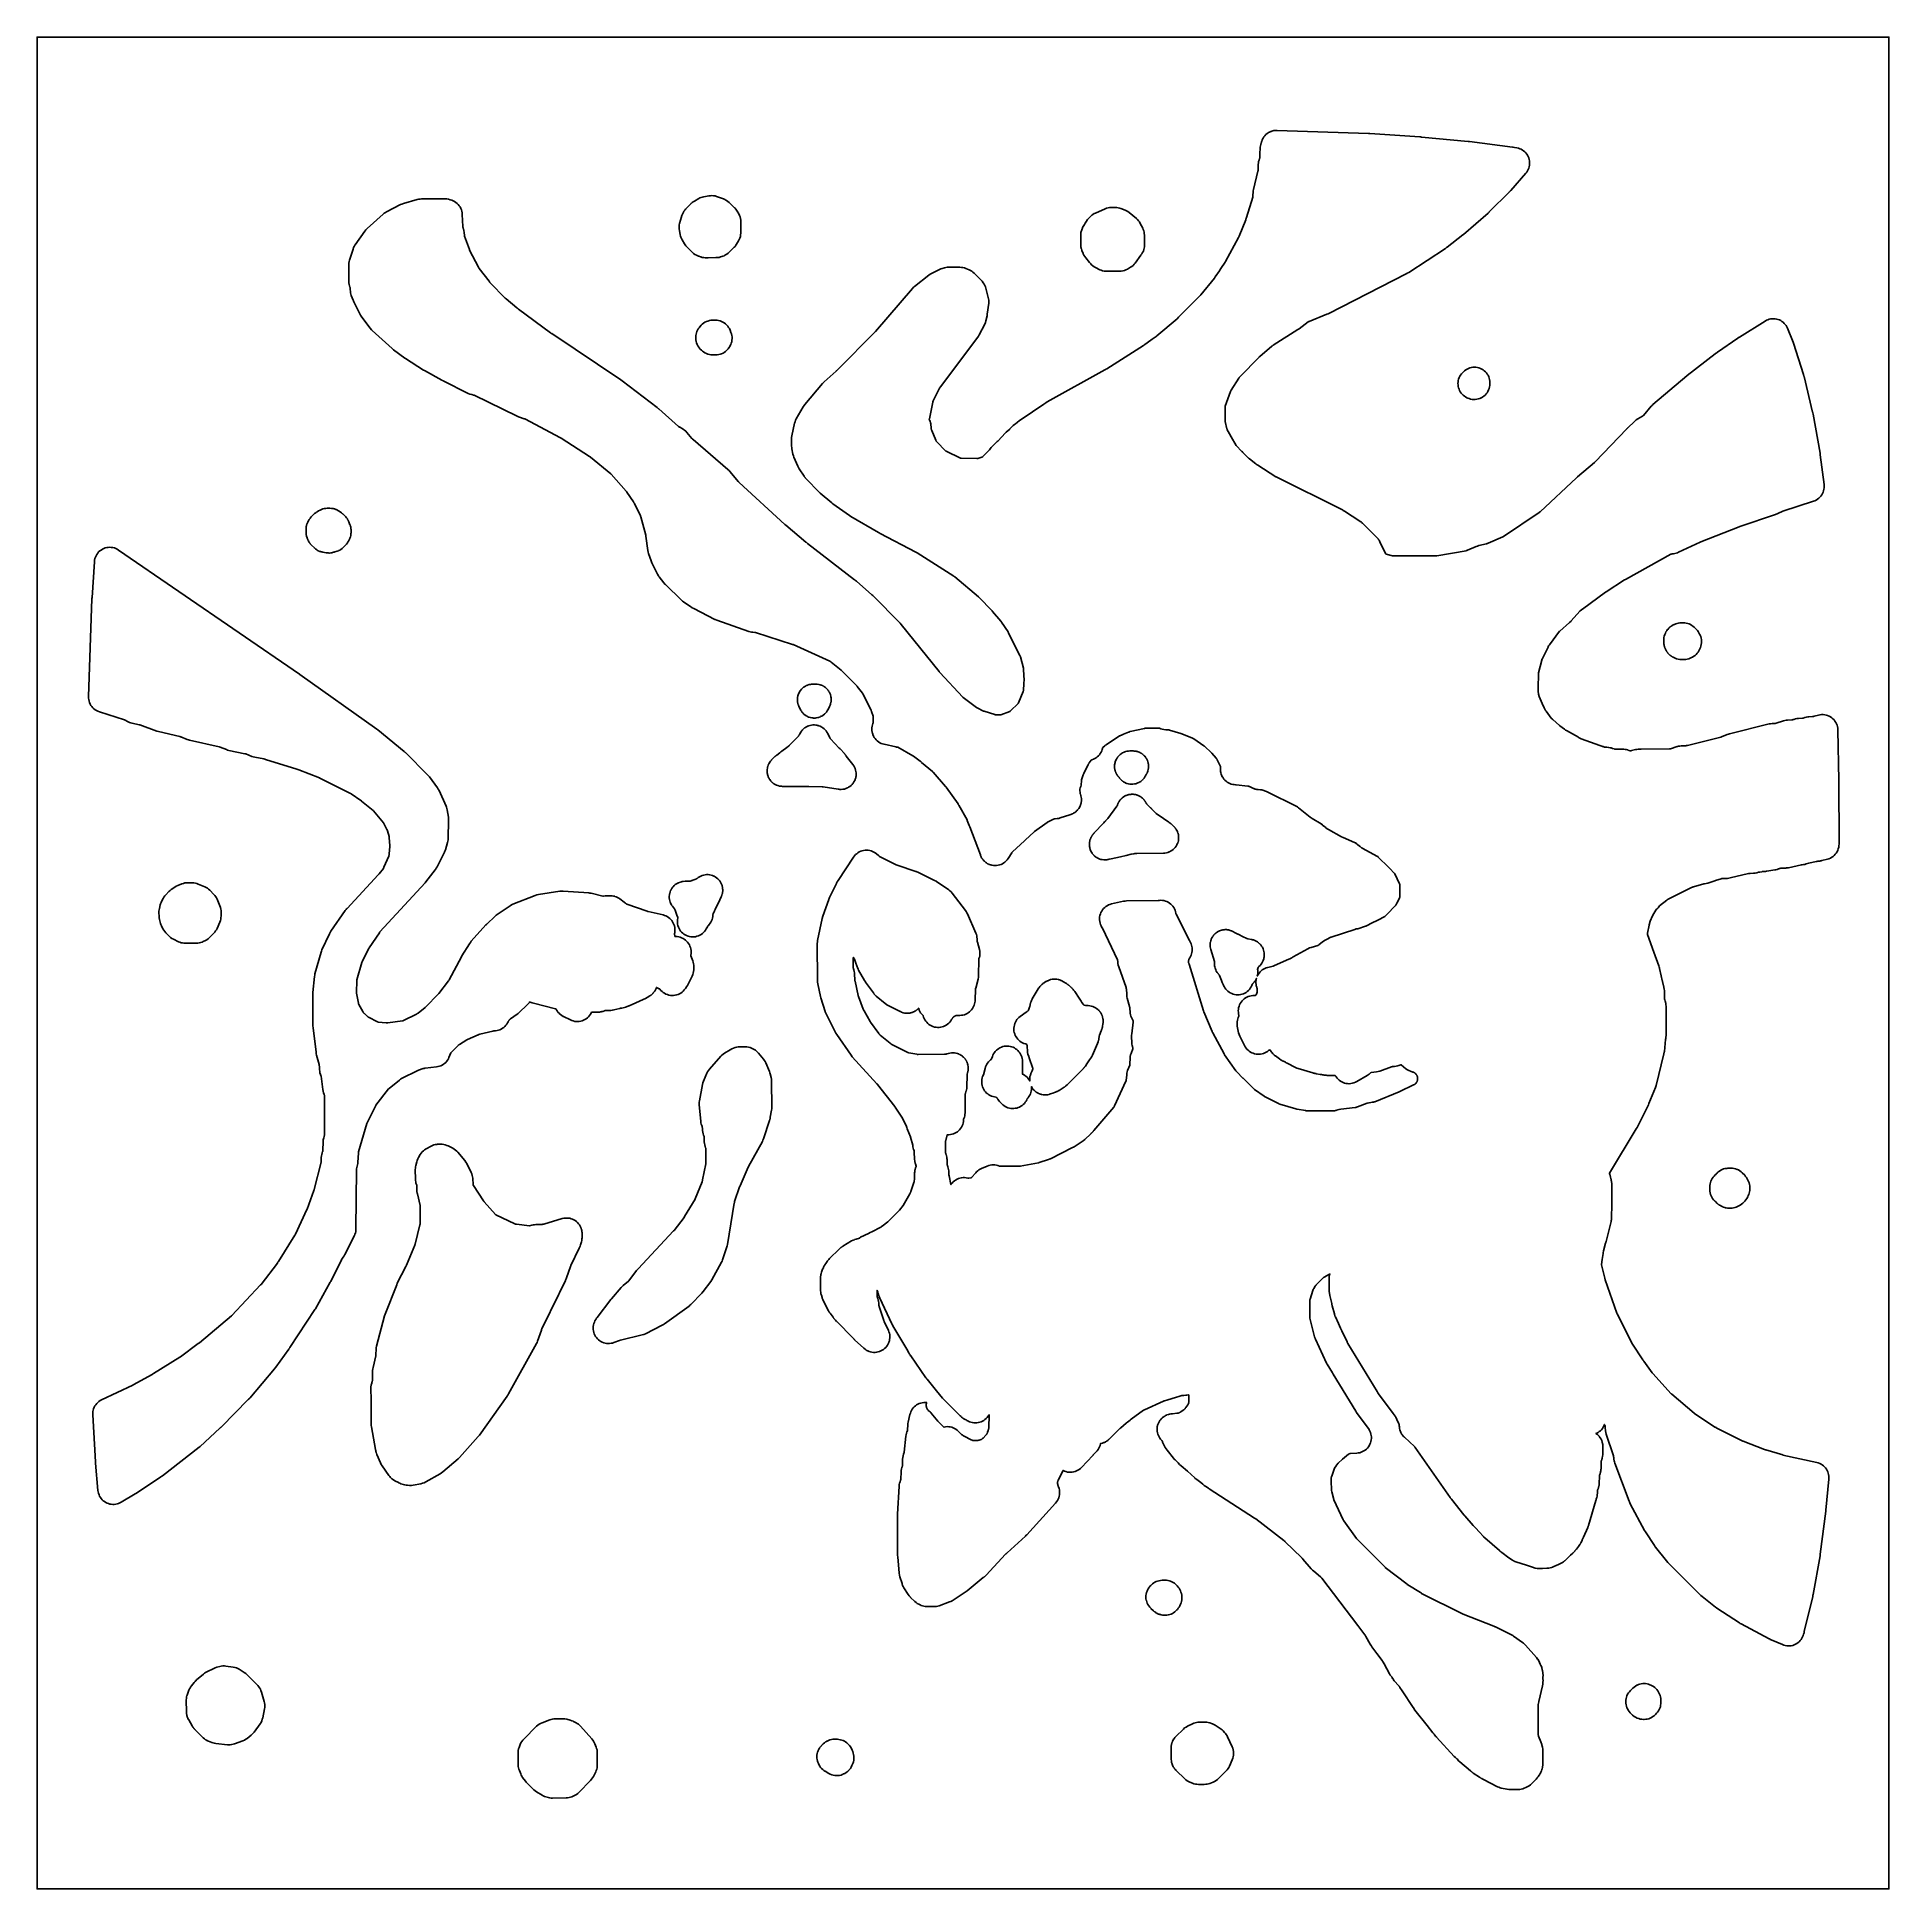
# Model space of a CAD drawing. Header units: millimetres. Extents: x 0 to 300, y 0 to 300.
import ezdxf

# ---------------------------------------------------------------- set-up
doc = ezdxf.new("R2010")
doc.units = ezdxf.units.MM
doc.layers.add('CUT', color=7, linetype='CONTINUOUS')

msp = doc.modelspace()

# ---------------------------------------------------------------- linework, layer by layer
at = {"layer": 'CUT'}
for points in [[(0.05, 300), (0.06, 300), (299.9, 300), (299.91, 300), (299.94, 300), (299.95, 300), (299.96, 300), (299.96, 299.99), (299.96, 299.98), (299.96, 299.95), (299.96, 299.94), (299.96, 0.06), (299.96, 0.05), (299.96, 0.02), (299.96, 0.01), (299.95, 0), (299.94, 0), (299.91, 0), (299.9, 0), (0.06, 0), (0.05, 0), (0.02, 0), (0.01, 0), (0.01, 0.01), (0, 0.01), (0, 0.02), (0, 0.05), (0, 0.06), (0, 299.94), (0, 299.95), (0, 299.98), (0, 299.99), (0.01, 300), (0.02, 300)], [(146.07, 75.6), (145.99, 75.69), (145.93, 75.77), (145.91, 75.79), (144.85, 77.1), (144.75, 77.21), (144.66, 77.29), (144.5, 77.41), (144.41, 77.48), (144.33, 77.57), (144.25, 77.66), (144.19, 77.76), (144.13, 77.86), (144.09, 77.97), (144.06, 78.08), (144.03, 78.2), (144.02, 78.31), (144.02, 78.43), (144.03, 78.55), (144.06, 78.66), (144.09, 78.77), (144.1, 78.79), (144.09, 78.79), (143.85, 78.8), (143.61, 78.79), (143.37, 78.76), (143.13, 78.7), (142.9, 78.62), (142.68, 78.52), (142.47, 78.4), (142.27, 78.26), (142.09, 78.1), (141.92, 77.92), (141.77, 77.73), (141.64, 77.53), (141.53, 77.31), (141.45, 77.08), (141.38, 76.85), (141.1, 75.6), (141.06, 75.39), (141.04, 75.18), (141, 74.4), (141, 74.27), (141, 74.26), (141, 74.25), (140.99, 74.23), (140.9, 74.06), (140.82, 73.83), (140.76, 73.59), (140.72, 73.35), (140.45, 70.75), (140.43, 70.63), (140.41, 70.58), (140.36, 70.45), (140.28, 70.19), (140.22, 69.92), (140.2, 69.65), (140.17, 68.62), (140.17, 68.59), (140.17, 68.56), (140.17, 68.55), (140.16, 68.5), (140.14, 68.43), (140.13, 68.39), (140.08, 68.28), (140.01, 68.04), (139.96, 67.79), (139.94, 67.54), (139.9, 66.43), (139.9, 66.38), (139.9, 66.34), (139.9, 66.33), (139.9, 66.32), (139.89, 66.29), (139.89, 66.28), (139.88, 66.25), (139.88, 66.24), (139.78, 65.97), (139.71, 65.74), (139.66, 65.51), (139.63, 65.27), (139.37, 60.7), (139.36, 60.49), (139.39, 54.05), (139.39, 54.02), (139.4, 53.81), (139.63, 51.13), (139.67, 50.84), (139.75, 50.56), (140.1, 49.5), (140.12, 49.41), (140.2, 49.18), (140.3, 48.97), (140.42, 48.76), (141.12, 47.68), (141.28, 47.47), (141.45, 47.27), (141.46, 47.26), (141.5, 47.22), (142.19, 46.56), (142.38, 46.4), (142.58, 46.26), (142.8, 46.13), (143.02, 46.02), (143.23, 45.93), (143.44, 45.86), (143.65, 45.81), (143.87, 45.77), (144.1, 45.76), (145.24, 45.74), (145.46, 45.75), (145.69, 45.77), (145.91, 45.82), (146.12, 45.89), (147.82, 46.5), (148.02, 46.58), (148.21, 46.67), (148.38, 46.78), (150.47, 48.2), (150.63, 48.32), (153.27, 50.44), (153.3, 50.46), (153.42, 50.55), (153.44, 50.57), (153.53, 50.64), (153.75, 50.84), (156.89, 54.25), (156.91, 54.27), (156.92, 54.27), (156.99, 54.33), (157.01, 54.35), (157.09, 54.42), (157.13, 54.46), (160.08, 57.17), (160.16, 57.24), (160.22, 57.3), (160.3, 57.38), (164.98, 62.5), (165.14, 62.7), (165.28, 62.91), (165.4, 63.14), (165.49, 63.37), (165.56, 63.62), (165.61, 63.87), (165.63, 64.12), (165.62, 64.38), (165.59, 64.63), (165.53, 64.88), (165.45, 65.12), (165.39, 65.27), (165.37, 65.31), (165.34, 65.39), (165.34, 65.41), (165.32, 65.47), (165.32, 65.49), (165.32, 65.52), (165.3, 65.66), (165.29, 65.72), (165.29, 65.77), (165.3, 65.88), (165.31, 65.95), (165.32, 65.98), (165.32, 65.99), (165.35, 66.09), (165.38, 66.18), (165.4, 66.23), (165.41, 66.24), (166.14, 67.7), (166.18, 67.78), (166.18, 67.79), (166.19, 67.79), (166.2, 67.79), (166.23, 67.77), (166.42, 67.68), (166.66, 67.6), (166.9, 67.54), (167.15, 67.51), (167.4, 67.5), (167.65, 67.52), (167.9, 67.56), (168.14, 67.63), (168.38, 67.72), (168.6, 67.83), (168.81, 67.96), (169.01, 68.12), (169.19, 68.29), (170.99, 70.22), (171.04, 70.28), (171.06, 70.3), (171.55, 70.79), (171.71, 70.98), (171.86, 71.18), (171.99, 71.39), (172.09, 71.61), (172.18, 71.85), (172.23, 72.09), (172.24, 72.14), (172.34, 72.16), (172.57, 72.22), (172.59, 72.23), (172.8, 72.3), (172.81, 72.3), (172.82, 72.31), (172.83, 72.31), (172.85, 72.32), (172.86, 72.32), (172.88, 72.33), (172.9, 72.34), (173.03, 72.4), (173.03, 72.41), (173.04, 72.41), (173.06, 72.42), (173.08, 72.43), (173.09, 72.44), (173.11, 72.45), (173.24, 72.53), (173.25, 72.54), (173.26, 72.54), (173.29, 72.56), (173.33, 72.59), (173.44, 72.67), (173.44, 72.68), (173.45, 72.68), (173.49, 72.72), (173.52, 72.75), (173.53, 72.75), (173.62, 72.83), (173.62, 72.84), (173.63, 72.85), (175.34, 74.55), (175.39, 74.59), (175.4, 74.6), (175.41, 74.61), (175.43, 74.62), (175.43, 74.63), (175.44, 74.63), (175.45, 74.64), (175.46, 74.65), (175.47, 74.66), (175.51, 74.69), (175.56, 74.72), (176.4, 75.43), (176.47, 75.49), (176.61, 75.61), (177.03, 75.96), (177.06, 75.98), (177.07, 75.98), (177.08, 75.99), (177.1, 76.01), (177.11, 76.02), (177.12, 76.02), (177.13, 76.03), (177.14, 76.04), (177.22, 76.09), (179.24, 77.54), (179.25, 77.55), (179.26, 77.56), (179.27, 77.57), (179.28, 77.57), (179.29, 77.58), (179.3, 77.59), (179.32, 77.6), (179.35, 77.61), (179.37, 77.62), (182.45, 79.02), (182.46, 79.02), (182.49, 79.03), (182.51, 79.04), (182.52, 79.05), (182.53, 79.05), (182.54, 79.05), (182.55, 79.06), (182.57, 79.07), (182.59, 79.07), (182.62, 79.08), (183.02, 79.2), (184.54, 79.66), (184.95, 79.78), (185.45, 79.93), (185.46, 79.93), (185.47, 79.94), (185.48, 79.94), (185.49, 79.94), (185.5, 79.94), (185.51, 79.94), (185.51, 79.95), (185.52, 79.95), (185.55, 79.95), (185.56, 79.95), (185.58, 79.95), (185.67, 79.95), (185.68, 79.95), (185.73, 79.96), (185.75, 79.96), (186.05, 79.98), (186.12, 79.99), (186.23, 80), (186.24, 80), (186.52, 80.02), (186.53, 80.03), (186.54, 80.03), (186.55, 80.03), (186.56, 80.02), (186.56, 80.01), (186.56, 80), (186.57, 79.13), (186.56, 78.99), (186.56, 78.9), (186.55, 78.85), (186.53, 78.79), (186.54, 78.79), (186.49, 78.66), (186.48, 78.63), (186.47, 78.6), (186.43, 78.53), (186.37, 78.42), (186.07, 77.97), (186.04, 77.92), (185.99, 77.86), (185.94, 77.8), (185.93, 77.78), (185.92, 77.78), (185.81, 77.69), (185.76, 77.64), (185.64, 77.55), (185.27, 77.29), (185.19, 77.24), (185.15, 77.22), (185.1, 77.19), (185.04, 77.16), (184.99, 77.13), (184.95, 77.12), (184.89, 77.09), (184.88, 77.09), (184.83, 77.07), (184.82, 77.07), (184.8, 77.07), (184.77, 77.06), (184.74, 77.06), (184.64, 77.05), (183.9, 76.99), (183.66, 76.96), (183.62, 76.95), (183.43, 76.91), (183.25, 76.86), (183.02, 76.78), (182.93, 76.74), (182.79, 76.68), (182.72, 76.64), (182.7, 76.63), (182.67, 76.61), (182.66, 76.6), (182.65, 76.6), (182.58, 76.56), (182.57, 76.55), (182.56, 76.54), (182.53, 76.52), (182.49, 76.5), (182.46, 76.47), (182.44, 76.46), (182.42, 76.45), (182.38, 76.42), (182.31, 76.36), (182.3, 76.35), (182.28, 76.33), (182.26, 76.32), (182.2, 76.26), (182.16, 76.22), (182.12, 76.18), (182.03, 76.08), (181.95, 76), (181.88, 75.89), (181.81, 75.8), (181.75, 75.68), (181.69, 75.58), (181.64, 75.47), (181.59, 75.36), (181.55, 75.24), (181.51, 75.13), (181.48, 75), (181.45, 74.89), (181.42, 74.64), (181.42, 74.52), (181.41, 74.4), (181.43, 74.15), (181.47, 73.91), (181.53, 73.67), (181.62, 73.44), (181.68, 73.33), (181.69, 73.31), (181.73, 73.22), (181.86, 73.01), (181.98, 72.86), (182.01, 72.81), (182.07, 72.74), (182.18, 72.63), (182.18, 72.62), (182.19, 72.61), (182.19, 72.6), (182.2, 72.6), (182.21, 72.59), (182.22, 72.58), (182.22, 72.57), (182.27, 72.47), (182.29, 72.44), (182.3, 72.41), (182.32, 72.38), (182.74, 71.52), (182.87, 71.29), (183.03, 71.08), (184.07, 69.78), (184.19, 69.63), (184.33, 69.5), (184.83, 69.04), (185.07, 68.77), (185.33, 68.52), (186.32, 67.68), (186.33, 67.67), (186.34, 67.66), (187.52, 66.58), (187.54, 66.56), (187.6, 66.51), (187.68, 66.43), (187.83, 66.32), (188.48, 65.84), (188.8, 65.57), (189.06, 65.37), (189.59, 65.03), (189.63, 65), (189.72, 64.93), (189.84, 64.84), (197.19, 60.09), (197.23, 60.06), (197.27, 60.04), (197.28, 60.03), (197.3, 60.01), (197.31, 60.01), (197.42, 59.94), (201.94, 56.45), (201.96, 56.43), (201.99, 56.41), (202.03, 56.37), (202.11, 56.31), (204.86, 53.62), (204.87, 53.62), (204.91, 53.57), (204.95, 53.53), (204.95, 53.52), (205.01, 53.44), (205.02, 53.43), (206.4, 51.85), (206.41, 51.83), (206.53, 51.7), (206.56, 51.67), (206.58, 51.65), (206.59, 51.64), (206.78, 51.47), (207.9, 50.57), (207.93, 50.55), (207.95, 50.53), (207.95, 50.52), (207.98, 50.48), (207.99, 50.47), (208.02, 50.43), (208.04, 50.41), (208.05, 50.39), (208.08, 50.36), (213.92, 42.68), (215.06, 41.18), (215.1, 41.12), (215.18, 41.01), (215.2, 40.97), (215.22, 40.94), (215.24, 40.91), (215.95, 39.67), (216.06, 39.48), (216.07, 39.45), (216.21, 39.25), (216.21, 39.24), (217.03, 38.13), (217.85, 37.02), (217.85, 37.01), (217.91, 36.92), (217.92, 36.91), (217.93, 36.89), (217.94, 36.88), (218.03, 36.73), (218.12, 36.57), (218.15, 36.52), (218.16, 36.49), (218.18, 36.46), (219.07, 34.84), (219.18, 34.66), (219.3, 34.5), (219.42, 34.35), (219.43, 34.34), (219.44, 34.33), (219.47, 34.27), (219.48, 34.25), (219.56, 34.12), (219.59, 34.07), (219.7, 33.89), (219.84, 33.73), (220.55, 32.92), (220.56, 32.9), (220.58, 32.88), (220.66, 32.78), (220.67, 32.77), (220.68, 32.76), (220.69, 32.75), (220.69, 32.74), (220.72, 32.7), (220.75, 32.66), (221.1, 32.12), (222.88, 29.38), (222.93, 29.32), (223.03, 29.18), (223.05, 29.15), (223.06, 29.14), (223.08, 29.11), (223.18, 28.96), (225.14, 26.49), (226.1, 25.28), (226.11, 25.26), (226.2, 25.16), (226.24, 25.11), (226.29, 25.05), (226.34, 24.99), (226.35, 24.98), (226.37, 24.95), (226.59, 24.71), (226.66, 24.64), (226.7, 24.6), (229.56, 21.46), (229.76, 21.27), (229.99, 21.07), (230, 21.06), (230.26, 20.78), (230.48, 20.58), (232.2, 19.13), (232.22, 19.11), (232.23, 19.1), (232.24, 19.09), (232.36, 18.99), (232.39, 18.97), (232.43, 18.93), (232.62, 18.78), (233.63, 18.11), (233.7, 18.06), (233.73, 18.04), (233.74, 18.04), (233.76, 18.03), (233.78, 18.01), (233.88, 17.94), (233.91, 17.92), (233.96, 17.89), (233.99, 17.87), (234.19, 17.76), (234.27, 17.71), (236.56, 16.56), (236.75, 16.47), (236.96, 16.4), (237.16, 16.34), (238.11, 16.14), (238.39, 16.1), (238.68, 16.09), (238.98, 16.1), (239.03, 16.1), (239.05, 16.1), (239.07, 16.1), (239.1, 16.09), (239.79, 16.11), (239.91, 16.11), (240.16, 16.13), (240.4, 16.17), (240.64, 16.24), (240.88, 16.32), (241.12, 16.41), (241.34, 16.53), (241.37, 16.55), (241.48, 16.6), (241.69, 16.73), (241.89, 16.88), (242.07, 17.04), (242.81, 17.8), (242.83, 17.81), (242.99, 17.99), (243.02, 18.04), (243.09, 18.13), (243.13, 18.18), (243.15, 18.2), (243.37, 18.51), (243.49, 18.71), (243.5, 18.74), (243.6, 18.92), (243.69, 19.13), (243.76, 19.35), (243.79, 19.47), (243.83, 19.7), (243.84, 19.74), (243.84, 19.76), (243.89, 20.04), (243.91, 20.35), (243.91, 20.37), (243.91, 20.38), (243.9, 22.46), (243.89, 22.68), (243.86, 22.9), (243.84, 22.96), (243.81, 23.11), (243.8, 23.15), (243.79, 23.19), (243.76, 23.28), (243.76, 23.3), (243.75, 23.32), (243.75, 23.33), (243.74, 23.34), (243.72, 23.41), (243.57, 23.81), (243.21, 24.73), (243.19, 24.8), (243.18, 24.83), (243.18, 24.84), (243.17, 24.86), (243.17, 24.87), (243.16, 24.91), (243.16, 24.94), (243.15, 24.98), (243.15, 25), (243.15, 25.02), (243.12, 26.94), (243.13, 28.93), (243.15, 29.71), (243.15, 29.76), (243.15, 29.78), (243.15, 29.81), (243.16, 29.85), (243.16, 29.86), (243.25, 30.3), (243.27, 30.37), (243.86, 32.91), (243.9, 33.18), (243.92, 33.45), (243.92, 33.5), (243.92, 33.52), (243.93, 33.79), (243.92, 34.05), (243.92, 34.19), (243.92, 34.24), (243.92, 34.27), (243.93, 34.66), (243.92, 34.88), (243.9, 35.09), (243.85, 35.31), (243.85, 35.32), (243.84, 35.36), (243.82, 35.42), (243.81, 35.45), (243.8, 35.49), (243.71, 35.85), (243.61, 36.15), (243.59, 36.2), (243.49, 36.42), (243.23, 36.93), (243.07, 37.2), (243.05, 37.23), (242.86, 37.48), (241.09, 39.52), (240.94, 39.67), (240.79, 39.81), (240.62, 39.94), (239.17, 40.94), (239.08, 41), (239.03, 41.04), (238.95, 41.09), (238.93, 41.1), (238.71, 41.23), (236.23, 42.47), (236.19, 42.49), (235.98, 42.58), (230.99, 44.53), (230.88, 44.58), (230.79, 44.62), (224.35, 47.83), (224.27, 47.88), (224.23, 47.9), (224.06, 48), (222.05, 49.27), (221.95, 49.34), (221.92, 49.37), (218.38, 52.1), (218.34, 52.13), (213.82, 56.65), (213.8, 56.68), (213.76, 56.72), (213.75, 56.72), (213.74, 56.73), (213.73, 56.74), (213.73, 56.75), (213.71, 56.77), (213.71, 56.78), (211.64, 59.66), (211.63, 59.67), (211.62, 59.68), (211.6, 59.71), (211.59, 59.73), (211.59, 59.74), (211.58, 59.75), (211.57, 59.77), (210.06, 63.04), (210.05, 63.06), (210.05, 63.07), (209.71, 64.33), (209.71, 64.34), (209.66, 64.57), (209.66, 64.59), (209.66, 64.62), (209.61, 66.1), (209.61, 66.48), (209.62, 66.57), (209.68, 66.84), (209.69, 66.86), (209.7, 66.88), (210.13, 68.14), (210.42, 68.53), (210.46, 68.58), (210.5, 68.64), (210.73, 68.95), (210.74, 68.96), (211.44, 69.65), (212.43, 70.44), (212.69, 70.55), (212.72, 70.55), (213.75, 70.6), (214, 70.63), (214.24, 70.67), (214.47, 70.75), (214.7, 70.84), (214.91, 70.95), (215.12, 71.09), (215.31, 71.25), (215.48, 71.42), (215.64, 71.61), (215.77, 71.81), (215.89, 72.03), (215.98, 72.25), (216.05, 72.49), (216.1, 72.73), (216.13, 72.97), (216.13, 73.22), (216.1, 73.46), (216.06, 73.7), (215.99, 73.94), (215.89, 74.16), (215.78, 74.38), (215.75, 74.42), (215.64, 74.59), (215.61, 74.63), (213.72, 77.19), (213.71, 77.2), (213.66, 77.28), (213.63, 77.33), (213.62, 77.34), (213.62, 77.35), (213.6, 77.38), (213.59, 77.4), (209.93, 83.4), (209.81, 83.6), (209.81, 83.61), (208.96, 84.99), (208.96, 85), (208.93, 85.04), (208.9, 85.1), (208.86, 85.18), (207.05, 89.08), (207.01, 89.18), (207, 89.2), (206.98, 89.26), (206.95, 89.35), (206.93, 89.42), (206.92, 89.45), (206.18, 92.45), (206.18, 92.46), (206.17, 92.47), (206.17, 92.48), (206.16, 92.57), (206.15, 92.67), (206.15, 92.7), (206.15, 92.71), (206.14, 95.08), (206.15, 95.19), (206.15, 95.26), (206.15, 95.28), (206.15, 95.31), (206.17, 95.4), (206.17, 95.44), (206.18, 95.46), (206.18, 95.48), (206.2, 95.52), (206.67, 96.96), (206.71, 97.09), (206.76, 97.18), (206.77, 97.2), (206.8, 97.26), (207.03, 97.63), (207.04, 97.64), (207.08, 97.7), (207.1, 97.74), (207.14, 97.78), (207.14, 97.79), (207.18, 97.82), (207.19, 97.84), (208.27, 98.94), (208.33, 99), (208.36, 99.03), (208.38, 99.04), (208.4, 99.06), (208.46, 99.09), (208.5, 99.12), (209.33, 99.61), (209.4, 99.64), (209.35, 99.46), (209.35, 99.44), (209.31, 99.2), (209.31, 99.18), (209.3, 98.93), (209.31, 96.77), (209.31, 96.75), (209.31, 96.73), (209.31, 96.68), (209.32, 96.63), (209.32, 96.62), (209.33, 96.47), (209.33, 96.44), (209.38, 96.18), (209.38, 96.17), (209.38, 96.14), (209.7, 94.85), (209.73, 94.75), (209.8, 94.47), (210.13, 93.15), (210.14, 93.11), (210.16, 93.04), (210.17, 93.01), (210.18, 92.98), (210.19, 92.92), (210.2, 92.9), (210.21, 92.89), (210.21, 92.88), (210.28, 92.7), (210.3, 92.66), (210.78, 91.62), (211.15, 90.84), (211.35, 90.41), (212.18, 88.62), (212.18, 88.61), (212.19, 88.59), (212.22, 88.53), (212.24, 88.5), (212.25, 88.49), (212.27, 88.45), (212.27, 88.44), (212.28, 88.42), (212.29, 88.41), (212.31, 88.37), (212.32, 88.35), (212.33, 88.34), (217.07, 80.57), (217.1, 80.51), (217.12, 80.47), (217.14, 80.44), (217.16, 80.41), (217.17, 80.39), (217.28, 80.23), (217.29, 80.22), (219.66, 77), (219.98, 76.57), (219.98, 76.56), (219.99, 76.55), (219.99, 76.54), (220, 76.53), (220.01, 76.52), (220.02, 76.5), (220.02, 76.49), (220.03, 76.48), (220.04, 76.47), (220.07, 76.41), (220.24, 76.07), (220.59, 75.36), (220.59, 75.35), (220.6, 75.33), (220.61, 75.31), (220.62, 75.28), (220.63, 75.27), (220.63, 75.26), (220.63, 75.25), (220.63, 75.24), (220.63, 75.22), (220.64, 75.02), (220.66, 74.84), (220.66, 74.8), (220.69, 74.6), (220.69, 74.58), (220.74, 74.37), (220.74, 74.35), (220.78, 74.23), (220.8, 74.19), (220.81, 74.17), (220.81, 74.16), (220.81, 74.15), (220.82, 74.13), (220.83, 74.12), (220.91, 73.93), (220.91, 73.92), (221.02, 73.72), (221.06, 73.66), (221.08, 73.64), (221.09, 73.62), (221.11, 73.59), (221.15, 73.53), (221.3, 73.35), (221.3, 73.34), (221.39, 73.25), (221.41, 73.23), (221.43, 73.22), (221.46, 73.19), (221.47, 73.18), (223.1, 71.69), (223.1, 71.68), (223.12, 71.67), (223.13, 71.66), (223.13, 71.65), (223.14, 71.64), (223.18, 71.6), (223.19, 71.58), (223.22, 71.54), (228.87, 63.42), (228.9, 63.39), (228.91, 63.37), (228.95, 63.32), (228.96, 63.31), (228.97, 63.29), (228.99, 63.27), (229, 63.25), (229.05, 63.19), (229.05, 63.18), (229.09, 63.13), (231.08, 60.62), (231.11, 60.58), (231.12, 60.57), (231.19, 60.49), (231.24, 60.43), (232.63, 58.9), (232.69, 58.84), (232.79, 58.73), (232.99, 58.51), (233.66, 57.78), (234.22, 57.16), (234.3, 57.07), (234.31, 57.06), (234.51, 56.86), (234.52, 56.86), (236.88, 54.81), (236.91, 54.78), (236.92, 54.77), (236.95, 54.74), (237, 54.7), (237.01, 54.69), (237.06, 54.65), (237.07, 54.64), (237.09, 54.63), (237.14, 54.59), (237.16, 54.57), (237.17, 54.56), (237.19, 54.55), (237.2, 54.54), (237.23, 54.51), (238.4, 53.66), (238.83, 53.35), (238.84, 53.35), (238.85, 53.34), (238.89, 53.31), (238.97, 53.26), (239.05, 53.21), (239.09, 53.19), (239.11, 53.18), (239.12, 53.17), (239.19, 53.14), (239.28, 53.1), (239.28, 53.09), (239.32, 53.08), (239.35, 53.07), (239.37, 53.06), (239.51, 53.01), (239.52, 53), (241.25, 52.43), (242.4, 52.05), (242.41, 52.05), (242.42, 52.05), (242.46, 52.04), (242.47, 52.03), (242.48, 52.03), (242.68, 51.97), (242.96, 51.93), (243.24, 51.92), (243.25, 51.92), (243.38, 51.93), (243.5, 51.93), (243.61, 51.93), (243.67, 51.93), (243.69, 51.93), (243.7, 51.93), (243.72, 51.93), (243.82, 51.93), (244.55, 51.94), (244.7, 51.95), (244.76, 51.96), (244.79, 51.96), (244.81, 51.96), (244.84, 51.96), (245.07, 52), (245.08, 52.01), (245.32, 52.08), (245.33, 52.09), (245.42, 52.12), (245.47, 52.14), (245.5, 52.15), (245.51, 52.15), (245.56, 52.17), (245.57, 52.18), (246.16, 52.45), (246.33, 52.52), (246.67, 52.68), (246.88, 52.78), (246.89, 52.79), (247.07, 52.88), (247.08, 52.89), (247.26, 53), (247.27, 53.01), (247.43, 53.13), (247.44, 53.14), (247.59, 53.28), (247.6, 53.29), (248.38, 54.05), (248.74, 54.41), (248.96, 54.63), (249.06, 54.73), (249.07, 54.75), (249.19, 54.87), (249.21, 54.89), (249.27, 54.97), (249.3, 55.01), (249.31, 55.02), (249.33, 55.04), (249.65, 55.47), (249.88, 55.78), (249.9, 55.81), (249.9, 55.82), (249.92, 55.85), (249.93, 55.86), (249.95, 55.89), (249.99, 55.95), (250, 55.97), (250.01, 55.98), (250.03, 56.01), (250.03, 56.02), (250.04, 56.03), (250.07, 56.08), (250.14, 56.22), (250.14, 56.23), (250.15, 56.25), (250.16, 56.27), (250.17, 56.29), (250.25, 56.47), (250.28, 56.54), (250.47, 56.97), (251.17, 58.53), (251.18, 58.54), (251.2, 58.6), (251.23, 58.7), (251.26, 58.77), (251.29, 58.85), (251.3, 58.86), (252.49, 62.92), (252.52, 63.05), (252.55, 63.15), (252.6, 63.32), (252.62, 63.38), (252.63, 63.42), (252.68, 63.65), (252.69, 63.68), (252.7, 63.69), (252.7, 63.7), (252.71, 63.78), (252.71, 63.81), (252.71, 63.85), (252.72, 63.93), (252.73, 63.99), (252.76, 64.56), (252.76, 64.58), (252.77, 64.62), (252.77, 64.63), (252.77, 64.64), (252.78, 64.65), (252.81, 64.73), (252.83, 64.78), (252.85, 64.83), (252.86, 64.86), (252.86, 64.87), (252.89, 64.95), (252.9, 64.98), (252.91, 64.99), (252.91, 65), (252.92, 65.03), (252.93, 65.07), (252.93, 65.09), (252.94, 65.13), (252.96, 65.19), (252.97, 65.22), (253.01, 65.45), (253.01, 65.49), (253.01, 65.56), (253.02, 65.67), (253.02, 65.68), (253.06, 66.87), (253.06, 66.91), (253.06, 66.92), (253.06, 66.94), (253.06, 66.95), (253.06, 66.96), (253.07, 66.97), (253.07, 66.98), (253.07, 66.99), (253.07, 67), (253.08, 67.01), (253.08, 67.02), (253.08, 67.03), (253.12, 67.12), (253.13, 67.13), (253.16, 67.21), (253.18, 67.27), (253.19, 67.29), (253.2, 67.34), (253.24, 67.49), (253.26, 67.56), (253.29, 67.74), (253.29, 67.76), (253.3, 67.77), (253.3, 67.78), (253.3, 67.8), (253.3, 67.83), (253.31, 68), (253.32, 68.01), (253.33, 68.49), (253.33, 68.51), (253.33, 68.54), (253.33, 68.68), (253.34, 69.02), (253.35, 69.09), (253.35, 69.12), (253.35, 69.15), (253.35, 69.17), (253.35, 69.2), (253.35, 69.22), (253.35, 69.23), (253.35, 69.25), (253.35, 69.26), (253.35, 69.27), (253.36, 69.28), (253.36, 69.29), (253.36, 69.3), (253.36, 69.31), (253.36, 69.32), (253.37, 69.34), (253.38, 69.36), (253.38, 69.38), (253.39, 69.41), (253.41, 69.46), (253.44, 69.54), (253.45, 69.55), (253.45, 69.56), (253.46, 69.59), (253.46, 69.6), (253.47, 69.65), (253.5, 69.75), (253.52, 69.81), (253.52, 69.82), (253.57, 70.08), (253.57, 70.09), (253.59, 70.35), (253.59, 70.37), (253.6, 71.19), (253.6, 71.3), (253.61, 71.38), (253.61, 71.46), (253.61, 71.65), (253.61, 71.68), (253.6, 71.9), (253.6, 71.92), (253.59, 72.01), (253.57, 72.15), (253.57, 72.16), (253.55, 72.24), (253.53, 72.32), (253.53, 72.33), (253.52, 72.35), (253.51, 72.39), (253.51, 72.4), (253.5, 72.43), (253.49, 72.47), (253.46, 72.55), (253.43, 72.62), (253.43, 72.63), (253.33, 72.85), (253.21, 73.06), (253.2, 73.07), (253.17, 73.11), (253.13, 73.16), (253.09, 73.22), (253.07, 73.26), (253.06, 73.26), (253.05, 73.27), (253.01, 73.32), (253, 73.33), (252.96, 73.39), (252.91, 73.44), (252.73, 73.61), (252.71, 73.62), (252.68, 73.64), (252.63, 73.68), (252.54, 73.75), (252.5, 73.77), (252.63, 73.82), (252.84, 73.94), (253.04, 74.08), (253.22, 74.23), (253.39, 74.4), (253.55, 74.59), (253.68, 74.79), (253.79, 75.01), (253.88, 75.23), (253.89, 75.24), (253.9, 75.23), (253.9, 75.22), (253.91, 75.21), (253.96, 75.08), (253.97, 75.06), (253.98, 75.02), (253.99, 74.97), (253.99, 74.96), (253.99, 74.9), (253.99, 74.85), (254, 74.8), (254, 74.73), (254.05, 74.2), (254.09, 73.92), (254.17, 73.65), (255.33, 70.14), (255.34, 70.1), (255.35, 70.07), (255.35, 70.06), (255.36, 70.03), (255.37, 70), (255.37, 69.98), (255.38, 69.91), (255.41, 69.6), (255.44, 69.38), (255.49, 69.17), (255.56, 68.96), (257.89, 62.8), (257.9, 62.77), (257.92, 62.71), (257.97, 62.57), (258.06, 62.39), (260.37, 58.05), (260.5, 57.83), (261.97, 55.63), (262.05, 55.52), (262.11, 55.44), (262.15, 55.39), (263.93, 53.13), (264.12, 52.91), (264.13, 52.9), (269.47, 47.56), (269.68, 47.37), (271.84, 45.65), (272.01, 45.53), (272.07, 45.49), (272.1, 45.47), (275.76, 43.09), (275.8, 43.07), (275.83, 43.05), (275.88, 43.02), (276.01, 42.94), (280.58, 40.52), (280.62, 40.5), (280.7, 40.45), (280.74, 40.43), (280.86, 40.38), (282.7, 39.58), (282.93, 39.49), (283.17, 39.43), (283.41, 39.39), (283.65, 39.37), (283.89, 39.38), (284.14, 39.41), (284.37, 39.46), (284.61, 39.54), (284.83, 39.64), (285.04, 39.76), (285.24, 39.9), (285.42, 40.06), (285.59, 40.24), (285.74, 40.43), (285.87, 40.63), (285.98, 40.85), (286.07, 41.08), (286.14, 41.29), (286.2, 41.48), (286.24, 41.67), (286.25, 41.72), (286.25, 41.73), (287.61, 47.4), (287.64, 47.57), (287.66, 47.69), (288.8, 53.99), (288.8, 54.02), (288.82, 54.16), (288.83, 54.23), (288.84, 54.26), (289.74, 61.18), (289.75, 61.26), (289.76, 61.36), (290.23, 66.4), (290.24, 66.64), (290.23, 66.88), (290.19, 67.12), (290.13, 67.35), (290.05, 67.58), (289.95, 67.8), (289.83, 68), (289.69, 68.2), (289.53, 68.38), (289.35, 68.54), (289.16, 68.69), (288.96, 68.81), (288.74, 68.92), (288.51, 69.01), (288.28, 69.07), (282.79, 70.29), (282.77, 70.29), (282.75, 70.3), (280.01, 71.12), (279.92, 71.15), (279.87, 71.17), (279.84, 71.18), (279.81, 71.19), (276.36, 72.52), (276.35, 72.53), (276.31, 72.55), (276.28, 72.56), (271.96, 74.72), (271.96, 74.73), (271.82, 74.79), (271.76, 74.83), (268.49, 77.04), (268.47, 77.06), (268.42, 77.1), (264.78, 80.15), (264.76, 80.16), (264.73, 80.19), (264.71, 80.21), (261.71, 83.52), (261.66, 83.58), (261.63, 83.62), (260.24, 85.5), (260.19, 85.57), (260.15, 85.61), (260.13, 85.65), (260.08, 85.71), (258.41, 88.23), (258.41, 88.24), (258.39, 88.27), (258.35, 88.33), (258.34, 88.35), (255.94, 93.17), (255.93, 93.19), (255.91, 93.23), (255.89, 93.29), (254.01, 98.69), (254, 98.7), (253.98, 98.75), (253.97, 98.78), (253.95, 98.84), (253.93, 98.92), (253.39, 101.08), (253.38, 101.14), (253.38, 101.15), (253.38, 101.16), (253.5, 101.95), (253.65, 102.95), (253.65, 102.97), (253.65, 102.98), (253.65, 103), (253.66, 103.01), (253.66, 103.03), (253.66, 103.04), (253.66, 103.05), (253.67, 103.06), (253.67, 103.07), (253.74, 103.35), (254.05, 104.59), (254.08, 104.69), (254.09, 104.74), (254.1, 104.77), (254.14, 104.91), (254.96, 108.15), (254.96, 108.16), (254.96, 108.17), (254.98, 108.27), (254.99, 108.32), (255, 108.35), (255.02, 108.45), (255.02, 108.46), (255.04, 108.75), (255.04, 108.76), (255.06, 110.85), (255.07, 111.54), (255.08, 112.93), (255.08, 112.94), (255.08, 113.01), (255.08, 113.04), (255.07, 113.49), (255.05, 114.3), (255.03, 114.55), (255.03, 114.56), (255.02, 114.58), (255.02, 114.59), (255.02, 114.62), (255.01, 114.65), (255.01, 114.66), (255, 114.68), (254.99, 114.74), (254.99, 114.75), (254.98, 114.78), (254.98, 114.79), (254.98, 114.81), (254.95, 114.94), (254.94, 115), (254.93, 115.05), (254.86, 115.36), (254.85, 115.36), (254.85, 115.37), (254.84, 115.41), (254.84, 115.43), (254.83, 115.45), (254.82, 115.48), (254.81, 115.51), (254.81, 115.53), (254.8, 115.56), (254.79, 115.58), (254.79, 115.59), (254.78, 115.63), (254.77, 115.67), (254.76, 115.72), (254.7, 115.9), (254.7, 115.91), (254.71, 115.93), (259.02, 123.11), (259.03, 123.14), (259.06, 123.19), (259.12, 123.28), (259.14, 123.34), (259.15, 123.36), (259.16, 123.37), (261, 127.04), (261.09, 127.23), (262.13, 129.82), (262.24, 130.14), (262.24, 130.15), (263.52, 135.27), (263.57, 135.58), (263.58, 135.69), (263.75, 137.6), (263.8, 137.77), (263.84, 138.01), (263.85, 138.26), (263.86, 138.79), (263.86, 138.84), (263.87, 139.06), (263.87, 139.07), (263.87, 139.1), (263.86, 139.63), (263.86, 139.76), (263.86, 139.82), (263.86, 139.85), (263.87, 140.3), (263.87, 140.34), (263.85, 143.01), (263.84, 143.25), (263.8, 143.49), (263.77, 143.59), (263.74, 143.72), (263.72, 143.8), (263.71, 143.82), (263.65, 144.05), (263.63, 144.12), (263.62, 144.13), (263.62, 144.14), (263.62, 144.15), (263.62, 144.16), (263.62, 144.22), (263.62, 144.23), (263.62, 144.29), (263.58, 145.47), (263.58, 145.49), (263.58, 145.54), (263.56, 145.78), (263.51, 146.03), (263.51, 146.06), (263.29, 147), (263.26, 147.1), (263.25, 147.16), (263.07, 147.93), (262.8, 149.13), (262.78, 149.24), (262.75, 149.35), (262.69, 149.56), (261.9, 151.73), (260.87, 154.62), (260.84, 154.73), (260.84, 154.82), (260.84, 154.83), (260.84, 154.84), (260.85, 154.85), (261.1, 156.13), (261.1, 156.14), (261.1, 156.15), (261.11, 156.19), (261.28, 156.76), (261.29, 156.77), (261.29, 156.78), (261.65, 157.66), (261.87, 158.01), (262.21, 158.54), (262.33, 158.7), (262.39, 158.75), (262.56, 158.94), (262.81, 159.26), (262.82, 159.27), (263.96, 160.18), (264.01, 160.22), (264.02, 160.22), (264.04, 160.24), (264.08, 160.27), (264.09, 160.27), (264.11, 160.29), (264.12, 160.3), (264.13, 160.3), (264.17, 160.32), (264.19, 160.33), (268, 162.23), (268.02, 162.24), (268.05, 162.25), (268.07, 162.26), (268.09, 162.27), (268.12, 162.28), (268.15, 162.29), (268.24, 162.32), (268.31, 162.34), (269.97, 162.83), (270.09, 162.84), (270.35, 162.88), (270.61, 162.95), (271.73, 163.32), (271.82, 163.35), (271.85, 163.36), (271.86, 163.36), (272.77, 163.65), (272.78, 163.65), (272.79, 163.66), (272.8, 163.66), (272.81, 163.66), (272.82, 163.66), (272.84, 163.67), (272.85, 163.67), (272.87, 163.67), (272.89, 163.67), (272.9, 163.67), (272.91, 163.67), (273.02, 163.67), (273.77, 163.71), (273.79, 163.71), (273.83, 163.71), (274, 163.73), (274.01, 163.73), (274.24, 163.78), (277.19, 164.48), (277.26, 164.49), (277.3, 164.49), (277.46, 164.51), (277.47, 164.51), (278, 164.53), (278.28, 164.56), (278.55, 164.62), (278.81, 164.71), (279.05, 164.74), (279.35, 164.78), (279.43, 164.8), (279.46, 164.8), (279.47, 164.8), (279.49, 164.8), (279.5, 164.8), (279.57, 164.8), (279.73, 164.81), (279.96, 164.84), (280.14, 164.89), (280.15, 164.89), (280.16, 164.89), (280.17, 164.9), (280.19, 164.9), (281.46, 165.07), (281.66, 165.11), (281.86, 165.16), (282.05, 165.23), (282.1, 165.25), (282.17, 165.28), (282.2, 165.3), (282.21, 165.3), (282.23, 165.31), (282.24, 165.31), (282.31, 165.33), (282.32, 165.33), (282.4, 165.34), (282.45, 165.34), (282.47, 165.34), (282.49, 165.34), (282.5, 165.34), (282.51, 165.34), (282.53, 165.34), (283.11, 165.36), (283.15, 165.37), (283.23, 165.38), (283.24, 165.38), (283.25, 165.38), (283.39, 165.39), (283.42, 165.4), (283.44, 165.4), (283.46, 165.4), (283.67, 165.44), (285.77, 165.92), (285.78, 165.92), (285.79, 165.92), (285.8, 165.92), (285.88, 165.92), (286.1, 165.94), (286.32, 165.98), (286.54, 166.04), (286.98, 166.18), (288.17, 166.45), (288.18, 166.45), (288.19, 166.45), (288.2, 166.46), (288.32, 166.46), (288.38, 166.47), (288.39, 166.47), (288.42, 166.47), (288.53, 166.49), (288.54, 166.49), (288.56, 166.49), (288.6, 166.49), (288.61, 166.49), (288.8, 166.52), (288.84, 166.53), (288.85, 166.53), (288.98, 166.56), (289.08, 166.59), (289.99, 166.82), (290.24, 166.89), (290.47, 166.99), (290.69, 167.12), (290.9, 167.26), (291.09, 167.43), (291.27, 167.61), (291.42, 167.81), (291.56, 168.03), (291.67, 168.26), (291.76, 168.49), (291.82, 168.74), (291.86, 168.99), (291.86, 169.04), (291.86, 169.05), (291.87, 169.24), (291.87, 169.28), (291.87, 169.29), (291.85, 179.53), (291.85, 179.58), (291.68, 187.79), (291.66, 188.04), (291.62, 188.29), (291.55, 188.53), (291.46, 188.76), (291.35, 188.98), (291.21, 189.2), (291.06, 189.39), (290.88, 189.57), (290.69, 189.73), (290.48, 189.87), (290.27, 189.99), (290.03, 190.09), (289.8, 190.16), (289.55, 190.21), (289.3, 190.24), (289.05, 190.24), (288.8, 190.21), (288.56, 190.16), (287.86, 189.98), (287.74, 189.95), (287.7, 189.94), (287.64, 189.93), (287.56, 189.93), (287, 189.9), (286.85, 189.89), (286.59, 189.84), (286.33, 189.77), (286.09, 189.68), (286.05, 189.66), (286.03, 189.65), (285.97, 189.64), (285.32, 189.62), (285.06, 189.59), (284.8, 189.54), (284.54, 189.46), (284.47, 189.43), (284.45, 189.42), (284.33, 189.38), (284.32, 189.37), (284.31, 189.37), (284.3, 189.37), (284.29, 189.37), (284.22, 189.37), (283.53, 189.34), (283.32, 189.32), (283.11, 189.28), (282.9, 189.23), (281.71, 188.86), (281.66, 188.84), (281.57, 188.81), (281.54, 188.8), (281.51, 188.8), (281.06, 188.79), (280.8, 188.77), (280.54, 188.72), (274.11, 187.11), (274.11, 187.1), (273.96, 187.07), (273.75, 186.99), (272.85, 186.64), (272.73, 186.6), (272.71, 186.59), (267.32, 185.24), (267.3, 185.24), (267.22, 185.22), (267.21, 185.22), (267.14, 185.21), (267.1, 185.2), (266.3, 185.17), (266.29, 185.17), (266.09, 185.15), (266.07, 185.15), (265.88, 185.11), (265.85, 185.11), (265.7, 185.07), (265.67, 185.06), (265.64, 185.05), (264.58, 184.72), (264.56, 184.72), (264.5, 184.7), (264.48, 184.69), (264.47, 184.69), (264.44, 184.69), (264.41, 184.69), (259.85, 184.63), (259.44, 184.62), (259.38, 184.62), (259.37, 184.62), (259.35, 184.62), (259.14, 184.61), (259.13, 184.61), (258.9, 184.58), (258.67, 184.52), (258.28, 184.41), (258.24, 184.4), (258.19, 184.38), (258.16, 184.37), (258.15, 184.37), (258.14, 184.37), (258.12, 184.37), (258.11, 184.37), (258.05, 184.39), (258.04, 184.39), (257.68, 184.5), (257.65, 184.51), (257.44, 184.57), (257.22, 184.6), (257.21, 184.6), (257, 184.62), (256.97, 184.62), (255.54, 184.66), (255.5, 184.66), (255.49, 184.66), (255.45, 184.68), (255.2, 184.77), (255.07, 184.81), (254.99, 184.84), (254.91, 184.85), (254.87, 184.86), (254.84, 184.87), (254.81, 184.88), (254.79, 184.88), (254.58, 184.91), (254.55, 184.92), (254.25, 184.94), (254.17, 184.95), (254.12, 184.96), (254.04, 184.97), (253.93, 184.97), (253.91, 184.97), (253.89, 184.98), (253.86, 184.99), (253.68, 185.05), (253.58, 185.08), (253.43, 185.13), (253.28, 185.18), (253.13, 185.23), (250.09, 186.33), (250.08, 186.34), (249.9, 186.43), (249.83, 186.46), (249.76, 186.49), (249.75, 186.5), (249.74, 186.5), (249.69, 186.53), (249.66, 186.55), (249.65, 186.56), (247.71, 187.66), (247.59, 187.74), (247.52, 187.79), (247.41, 187.87), (247.01, 188.16), (246.95, 188.2), (246.89, 188.25), (246.88, 188.26), (246.61, 188.49), (245.51, 189.44), (245.5, 189.45), (245.49, 189.45), (245.48, 189.46), (245.46, 189.48), (245.42, 189.52), (245.34, 189.6), (245.31, 189.63), (245.31, 189.64), (245.29, 189.66), (245.27, 189.68), (244.42, 190.82), (244.38, 190.87), (244.35, 190.91), (244.31, 190.96), (244.31, 190.97), (244.29, 191), (244.21, 191.14), (244.17, 191.23), (244.16, 191.25), (244.15, 191.27), (244.14, 191.29), (244.13, 191.31), (243.81, 192.05), (243.65, 192.42), (243.64, 192.43), (243.32, 193.16), (243.21, 193.56), (243.2, 193.61), (243.2, 193.62), (243.18, 193.69), (243.17, 193.73), (243.17, 193.76), (243.16, 193.81), (243.15, 194.4), (243.19, 197.01), (243.71, 199.08), (243.72, 199.13), (243.73, 199.16), (243.74, 199.18), (243.75, 199.2), (243.77, 199.24), (244.74, 201.16), (244.77, 201.22), (244.84, 201.36), (244.85, 201.4), (244.86, 201.42), (244.87, 201.43), (244.91, 201.48), (244.97, 201.56), (246.61, 203.73), (246.62, 203.75), (246.63, 203.76), (246.65, 203.78), (248.23, 205.16), (248.24, 205.17), (248.47, 205.4), (248.49, 205.42), (249.88, 206.99), (249.88, 207), (249.89, 207.01), (249.9, 207.02), (249.91, 207.02), (249.92, 207.03), (251.34, 208.07), (251.54, 208.23), (254.06, 210.08), (254.08, 210.09), (254.13, 210.12), (257.15, 212.06), (257.28, 212.14), (264.63, 216.23), (264.64, 216.23), (264.65, 216.23), (264.66, 216.24), (264.67, 216.24), (264.86, 216.27), (265, 216.29), (265.04, 216.3), (265.26, 216.34), (265.48, 216.39), (265.69, 216.45), (265.89, 216.54), (269.37, 218.17), (269.51, 218.24), (275.72, 220.67), (275.78, 220.69), (275.81, 220.7), (275.82, 220.7), (281.6, 222.65), (281.62, 222.66), (281.7, 222.69), (281.85, 222.74), (282.07, 222.85), (282.67, 223.16), (282.7, 223.18), (282.72, 223.19), (282.75, 223.2), (282.76, 223.2), (282.77, 223.2), (287.73, 224.8), (287.97, 224.89), (288.19, 225), (288.4, 225.13), (288.59, 225.28), (288.77, 225.45), (288.94, 225.64), (289.08, 225.84), (289.2, 226.05), (289.3, 226.28), (289.38, 226.51), (289.43, 226.75), (289.46, 227), (289.47, 227.25), (289.45, 227.49), (288.84, 232.32), (288.84, 232.33), (288.81, 232.5), (288.8, 232.55), (288.8, 232.57), (288.8, 232.6), (287.66, 238.93), (287.63, 239.1), (287.61, 239.18), (287.59, 239.24), (286.21, 245.02), (286.19, 245.09), (286.13, 245.31), (284.52, 250.39), (284.45, 250.58), (283.53, 252.82), (283.43, 253.04), (283.31, 253.25), (283.16, 253.44), (283, 253.62), (282.83, 253.79), (282.63, 253.93), (282.43, 254.06), (282.21, 254.17), (281.98, 254.25), (281.75, 254.31), (281.51, 254.35), (281.27, 254.37), (281.03, 254.36), (280.79, 254.33), (280.55, 254.28), (280.32, 254.2), (280.1, 254.11), (279.89, 253.99), (275.76, 251.39), (275.7, 251.36), (275.47, 251.21), (272.2, 248.94), (272.16, 248.92), (272.11, 248.88), (271.99, 248.8), (271.97, 248.78), (271.88, 248.72), (271.82, 248.68), (267.3, 245.19), (267.21, 245.11), (261.74, 240.46), (261.6, 240.33), (261.47, 240.19), (260.19, 238.71), (260.15, 238.67), (260.14, 238.66), (260.13, 238.65), (260.12, 238.64), (260.11, 238.63), (260.06, 238.6), (259.29, 238.16), (259.03, 237.99), (258.8, 237.8), (257.61, 236.66), (257.57, 236.62), (257.54, 236.59), (257.5, 236.55), (252.4, 231.2), (252.38, 231.18), (252.36, 231.16), (252.28, 231.08), (249.51, 228.76), (249.45, 228.71), (249.34, 228.62), (243.45, 223.11), (243.35, 223.03), (243.34, 223.02), (243.3, 222.99), (237.51, 219.1), (237.48, 219.08), (237.46, 219.07), (237.42, 219.06), (235.03, 218), (234.91, 217.94), (234.89, 217.93), (234.78, 217.9), (233.52, 217.61), (233.31, 217.55), (233.11, 217.48), (231.7, 216.88), (231.57, 216.83), (231.54, 216.82), (231.5, 216.8), (231.49, 216.8), (231.47, 216.79), (231.46, 216.79), (226.74, 215.98), (226.71, 215.97), (226.68, 215.97), (226.66, 215.97), (226.65, 215.97), (226.59, 215.97), (219.67, 215.95), (219.62, 215.95), (219.58, 215.95), (219.57, 215.95), (219.56, 215.95), (219.53, 215.96), (218.52, 216.24), (218.49, 216.25), (218.47, 216.26), (218.45, 216.29), (218.41, 216.35), (217.5, 218.24), (217.37, 218.48), (217.23, 218.66), (217.2, 218.71), (217.15, 218.77), (217.09, 218.85), (217.02, 218.92), (216.92, 219.03), (214.74, 221.2), (214.68, 221.26), (214.54, 221.38), (214.48, 221.44), (214.33, 221.54), (214.25, 221.6), (211.77, 223.18), (211.74, 223.2), (211.72, 223.21), (211.64, 223.26), (211.55, 223.32), (211.54, 223.33), (211.52, 223.34), (211.51, 223.35), (211.49, 223.36), (211.44, 223.39), (211.35, 223.44), (211.31, 223.46), (211.3, 223.47), (211.28, 223.48), (211.26, 223.49), (211.24, 223.5), (200.79, 228.7), (200.7, 228.76), (200.69, 228.76), (200.67, 228.78), (197.76, 230.63), (197.73, 230.65), (197.71, 230.66), (197.63, 230.71), (197.6, 230.73), (197.58, 230.74), (197.56, 230.75), (197.54, 230.76), (197.53, 230.77), (197.49, 230.8), (197.48, 230.81), (197.43, 230.85), (196.38, 231.68), (196.33, 231.71), (196.29, 231.74), (196.26, 231.77), (196.25, 231.77), (196.24, 231.78), (196.23, 231.79), (196.19, 231.83), (195.33, 232.71), (195.31, 232.73), (195.29, 232.75), (195.25, 232.79), (195.17, 232.87), (194.25, 233.83), (193.44, 235.22), (193.43, 235.24), (193.42, 235.25), (193.33, 235.41), (193.3, 235.46), (192.79, 236.39), (192.77, 236.41), (192.77, 236.42), (192.76, 236.45), (192.75, 236.49), (192.74, 236.51), (192.74, 236.53), (192.46, 237.7), (192.45, 237.76), (192.45, 240.15), (192.46, 240.19), (193.29, 242.58), (193.3, 242.61), (193.31, 242.64), (193.35, 242.7), (193.41, 242.79), (194.65, 244.72), (194.71, 244.81), (194.72, 244.82), (194.72, 244.83), (194.75, 244.88), (194.77, 244.9), (194.8, 244.95), (194.81, 244.96), (197.93, 248.14), (197.94, 248.15), (197.95, 248.16), (197.96, 248.17), (198.07, 248.26), (200.01, 249.91), (200.04, 249.93), (200.1, 249.98), (200.23, 250.07), (204.24, 252.61), (204.41, 252.72), (205.91, 253.86), (205.99, 253.91), (206.03, 253.93), (208.91, 255.08), (209.12, 255.17), (221.88, 261.71), (221.93, 261.73), (222.18, 261.88), (228.14, 265.77), (228.3, 265.89), (228.39, 265.96), (228.4, 265.96), (230.94, 267.94), (231.04, 268.02), (235.04, 271.48), (235.17, 271.6), (235.22, 271.65), (235.23, 271.66), (238.48, 274.91), (238.52, 274.96), (238.54, 274.98), (238.58, 275.02), (238.69, 275.14), (241.13, 277.93), (241.28, 278.12), (241.41, 278.32), (241.52, 278.54), (241.61, 278.76), (241.68, 278.99), (241.72, 279.22), (241.75, 279.46), (241.75, 279.7), (241.72, 279.94), (241.68, 280.18), (241.61, 280.41), (241.52, 280.63), (241.41, 280.84), (241.28, 281.04), (241.13, 281.23), (240.96, 281.4), (240.78, 281.56), (240.58, 281.7), (240.37, 281.81), (240.15, 281.91), (239.93, 281.99), (239.69, 282.04), (239.3, 282.11), (239.08, 282.14), (239.01, 282.14), (232.02, 283.06), (232, 283.07), (231.82, 283.09), (224.22, 283.8), (224.1, 283.81), (223.95, 283.82), (215.9, 284.35), (215.74, 284.36), (215.67, 284.36), (200.85, 284.87), (200.84, 284.87), (200.61, 284.87), (200.42, 284.85), (200.41, 284.85), (200.4, 284.84), (200.39, 284.84), (200.37, 284.84), (200.34, 284.84), (200.19, 284.8), (200.18, 284.8), (200.16, 284.8), (200.13, 284.79), (200.1, 284.78), (200.03, 284.76), (200.02, 284.76), (200, 284.75), (199.9, 284.72), (199.86, 284.71), (199.64, 284.61), (199.47, 284.51), (199.42, 284.49), (199.27, 284.38), (199.22, 284.35), (199.03, 284.19), (198.86, 284.01), (198.76, 283.87), (198.71, 283.81), (198.65, 283.71), (198.64, 283.7), (198.62, 283.67), (198.6, 283.64), (198.58, 283.6), (198.51, 283.46), (198.46, 283.38), (198.42, 283.25), (198.41, 283.24), (198.4, 283.21), (198.38, 283.15), (198.34, 283.02), (198.34, 283.01), (198.31, 282.91), (198.3, 282.86), (198.21, 282.6), (198.15, 282.38), (198.12, 282.16), (198.12, 282.15), (198.1, 281.93), (198.1, 281.91), (198.08, 281.22), (198.06, 280.53), (198.06, 280.51), (198.06, 280.5), (198.06, 280.46), (198.06, 280.45), (198.06, 280.44), (198.05, 280.41), (198.05, 280.4), (198.04, 280.39), (198.02, 280.32), (197.94, 280.08), (197.87, 279.85), (197.83, 279.61), (197.81, 279.37), (197.78, 278.49), (197.78, 278.44), (197.78, 278.43), (197.78, 278.42), (197.77, 278.35), (197.76, 278.3), (197.75, 278.28), (197.75, 278.25), (197.03, 275.28), (196.99, 275.06), (196.97, 274.85), (196.94, 274.38), (196.93, 274.27), (196.93, 274.22), (196.93, 274.21), (196.93, 274.19), (196.9, 274.08), (195.89, 270.75), (195.86, 270.67), (195.85, 270.64), (195.83, 270.58), (195.81, 270.52), (195.8, 270.48), (195.77, 270.41), (194.71, 267.75), (194.69, 267.71), (194.67, 267.68), (194.66, 267.66), (194.59, 267.54), (192.52, 263.64), (192.47, 263.56), (192.47, 263.55), (192.46, 263.54), (192.45, 263.53), (191.76, 262.49), (191.58, 262.22), (191.53, 262.16), (191.52, 262.14), (190.84, 261.14), (190.84, 261.13), (190.79, 261.07), (190.77, 261.03), (190.76, 261.01), (190.74, 260.98), (190.7, 260.94), (188.52, 258.23), (188.49, 258.2), (188.47, 258.18), (188.46, 258.16), (184.9, 254.6), (184.78, 254.46), (184.77, 254.45), (184.73, 254.41), (184.66, 254.36), (181.37, 251.59), (181.36, 251.58), (181.35, 251.57), (181.32, 251.55), (181.3, 251.53), (181.28, 251.51), (180.64, 251.05), (180.42, 250.89), (179.45, 250.19), (179.44, 250.18), (179.42, 250.17), (179.41, 250.17), (179.36, 250.13), (179.34, 250.12), (179.33, 250.11), (179.31, 250.1), (179.25, 250.07), (179.22, 250.05), (179.19, 250.03), (173.28, 246.26), (173.27, 246.26), (173.21, 246.23), (173.15, 246.19), (173.14, 246.18), (173.13, 246.18), (173.12, 246.17), (173.11, 246.17), (173.08, 246.16), (173.06, 246.15), (172.96, 246.09), (163.61, 240.88), (163.58, 240.86), (163.44, 240.78), (163.37, 240.74), (163.06, 240.53), (159.39, 238.07), (159.14, 237.88), (158.78, 237.57), (158.48, 237.36), (158.3, 237.22), (158.13, 237.07), (157.59, 236.53), (157.58, 236.52), (157.57, 236.51), (157.56, 236.5), (156.99, 236.01), (156.86, 235.89), (156.84, 235.87), (156.8, 235.82), (155.65, 234.6), (155.62, 234.56), (155.54, 234.48), (155.41, 234.35), (154.55, 233.5), (154.37, 233.3), (154.26, 233.15), (153.14, 231.97), (153.12, 231.95), (153.11, 231.95), (153.1, 231.94), (153.03, 231.92), (152.37, 231.75), (152.32, 231.74), (152.28, 231.73), (152.24, 231.73), (152.22, 231.73), (149.68, 231.76), (149.63, 231.76), (149.61, 231.76), (149.59, 231.77), (149.49, 231.81), (147.34, 232.85), (147.27, 232.89), (147.26, 232.9), (147.24, 232.91), (147.21, 232.94), (145.7, 234.49), (145.66, 234.53), (145.64, 234.56), (145.63, 234.57), (145.6, 234.62), (145.58, 234.67), (144.92, 236.27), (144.88, 236.37), (144.87, 236.39), (144.86, 236.42), (144.84, 236.46), (144.84, 236.47), (144.83, 236.49), (144.83, 236.51), (144.8, 236.85), (144.8, 236.87), (144.8, 236.94), (144.79, 237.03), (144.79, 237.09), (144.76, 237.32), (144.71, 237.53), (144.64, 237.75), (144.58, 237.91), (144.55, 237.98), (144.52, 238.04), (144.52, 238.05), (144.52, 238.06), (144.52, 238.07), (144.52, 238.08), (144.53, 238.14), (145.09, 240.84), (145.1, 240.89), (145.17, 241.06), (146.18, 243.1), (146.24, 243.18), (146.29, 243.26), (146.3, 243.28), (146.34, 243.32), (152.37, 251.36), (152.5, 251.55), (152.61, 251.74), (153.49, 253.5), (153.6, 253.76), (153.68, 254.03), (153.87, 254.81), (153.92, 255.09), (154.14, 256.87), (154.16, 257.11), (154.15, 257.35), (154.13, 257.58), (154.08, 257.81), (153.69, 259.3), (153.61, 259.54), (153.52, 259.77), (153.4, 259.99), (153.27, 260.2), (153.09, 260.44), (152.89, 260.66), (151.77, 261.76), (151.59, 261.93), (151.39, 262.07), (151.18, 262.19), (150.96, 262.3), (150.42, 262.52), (150.2, 262.59), (149.97, 262.65), (149.73, 262.69), (149.49, 262.7), (147.66, 262.71), (147.44, 262.7), (147.22, 262.67), (147, 262.62), (146.63, 262.52), (146.39, 262.44), (146.15, 262.34), (144.88, 261.7), (144.67, 261.58), (144.46, 261.43), (142.15, 259.61), (141.97, 259.46), (141.8, 259.28), (135.79, 252.28), (135.78, 252.27), (135.7, 252.2), (129.73, 246.16), (129.66, 246.11), (129.54, 245.99), (129.52, 245.98), (129.47, 245.93), (129.45, 245.91), (129.44, 245.9), (127.47, 244.14), (127.37, 244.05), (127.36, 244.04), (127.22, 243.88), (124.37, 240.5), (124.23, 240.32), (124.11, 240.12), (122.98, 238.13), (122.87, 237.92), (122.78, 237.69), (122.71, 237.45), (122.25, 235.42), (122.2, 235.12), (122.19, 234.82), (122.21, 233.74), (122.23, 233.51), (122.26, 233.28), (122.44, 232.42), (122.5, 232.18), (122.59, 231.96), (123.21, 230.49), (123.31, 230.27), (123.44, 230.06), (124.26, 228.85), (124.28, 228.82), (124.3, 228.78), (124.42, 228.63), (124.44, 228.6), (124.58, 228.45), (124.59, 228.43), (126.68, 226.28), (126.85, 226.12), (128.73, 224.52), (128.91, 224.37), (131.59, 222.49), (131.6, 222.5), (131.82, 222.34), (136.29, 219.72), (136.38, 219.67), (136.43, 219.64), (136.45, 219.63), (136.49, 219.61), (136.54, 219.58), (142.35, 216.57), (142.47, 216.5), (142.54, 216.46), (148.47, 212.67), (148.6, 212.58), (148.65, 212.53), (148.66, 212.53), (152.48, 209.31), (152.6, 209.19), (152.64, 209.16), (154.6, 207.17), (154.68, 207.07), (154.69, 207.06), (154.77, 206.96), (156.11, 205.35), (156.13, 205.32), (156.14, 205.31), (156.14, 205.3), (156.2, 205.22), (157.29, 203.62), (157.29, 203.61), (157.36, 203.48), (159.14, 199.89), (159.18, 199.82), (159.24, 199.7), (159.25, 199.69), (159.28, 199.61), (159.28, 199.6), (159.29, 199.58), (159.77, 197.75), (159.78, 197.69), (159.79, 197.66), (159.79, 197.62), (159.79, 197.54), (159.88, 195.74), (159.88, 195.72), (159.86, 195.5), (159.85, 195.42), (159.85, 195.37), (159.85, 195.36), (159.85, 195.33), (159.76, 194.1), (159.75, 194.05), (159.75, 194.03), (159.74, 193.99), (159.73, 193.97), (158.95, 192.13), (158.94, 192.09), (158.92, 192.07), (158.91, 192.05), (157.69, 190.85), (157.64, 190.8), (157.63, 190.79), (157.58, 190.77), (157.54, 190.76), (156.12, 190.22), (156.11, 190.21), (156.04, 190.19), (156, 190.18), (155.98, 190.18), (155.94, 190.18), (155.92, 190.18), (155.27, 190.21), (155.18, 190.21), (155.17, 190.21), (155.16, 190.21), (155.13, 190.22), (155.11, 190.23), (153.43, 190.77), (153.35, 190.8), (153.33, 190.81), (153.31, 190.82), (152.29, 191.33), (152.22, 191.37), (152.16, 191.4), (149.99, 193.02), (149.97, 193.03), (149.96, 193.04), (149.95, 193.05), (146.23, 197.05), (146.21, 197.07), (146.17, 197.12), (146.16, 197.14), (146.14, 197.15), (146.1, 197.2), (139.97, 204.84), (139.8, 205.03), (135.35, 209.53), (135.23, 209.64), (132.73, 211.85), (132.57, 211.98), (132.46, 212.06), (132.43, 212.08), (124.81, 217.96), (124.78, 217.98), (124.74, 218.01), (124.72, 218.03), (124.69, 218.06), (124.62, 218.12), (124.57, 218.16), (124.55, 218.18), (121.29, 220.9), (121.14, 221.02), (121.12, 221.04), (121.11, 221.04), (113.72, 227.86), (113.64, 227.94), (113.6, 227.99), (113.59, 228), (113.57, 228.02), (112.28, 229.54), (112.28, 229.55), (112.22, 229.62), (112.08, 229.77), (111.92, 229.91), (111.88, 229.95), (106.28, 234.79), (106.16, 234.88), (106.15, 234.89), (106.14, 234.9), (106.13, 234.91), (106.12, 234.91), (106.1, 234.93), (106.06, 234.98), (105.24, 235.96), (105.07, 236.14), (104.89, 236.31), (104.69, 236.45), (104.48, 236.57), (104.09, 236.78), (104.04, 236.8), (104.01, 236.82), (104, 236.83), (103.99, 236.84), (103.98, 236.84), (103.92, 236.89), (100.69, 239.75), (100.68, 239.76), (100.58, 239.85), (100.43, 239.98), (94.77, 244.31), (94.75, 244.32), (94.71, 244.35), (94.6, 244.43), (94.57, 244.45), (83.38, 251.95), (83.34, 251.97), (83.29, 252), (83.16, 252.09), (77.99, 255.91), (77.93, 255.96), (77.92, 255.97), (77.89, 255.99), (77.85, 256.03), (77.81, 256.07), (77.76, 256.1), (77.72, 256.14), (77.71, 256.14), (75.98, 257.6), (75.96, 257.61), (75.85, 257.71), (75.84, 257.72), (73.41, 260.17), (73.39, 260.2), (73.36, 260.24), (73.35, 260.25), (73.34, 260.27), (73.31, 260.31), (73.26, 260.37), (73.21, 260.45), (71.59, 262.53), (71.56, 262.57), (71.55, 262.59), (71.5, 262.71), (70.07, 265.48), (70.06, 265.5), (70.05, 265.52), (70.04, 265.54), (70.03, 265.57), (69.24, 267.73), (69.23, 267.74), (69.22, 267.78), (69.21, 267.86), (69.17, 268.36), (69.13, 268.65), (69.05, 268.93), (69.04, 268.96), (69, 269.08), (68.95, 269.19), (68.95, 269.21), (68.94, 269.23), (68.94, 269.24), (68.94, 269.25), (68.94, 269.29), (68.94, 269.33), (68.88, 271.27), (68.86, 271.52), (68.81, 271.77), (68.74, 272.01), (68.65, 272.25), (68.53, 272.47), (68.39, 272.68), (68.22, 272.88), (68.04, 273.06), (67.85, 273.22), (67.63, 273.35), (67.41, 273.47), (67.17, 273.56), (66.9, 273.65), (66.64, 273.72), (66.37, 273.77), (66.1, 273.78), (62.27, 273.77), (62.04, 273.76), (61.81, 273.73), (61.59, 273.67), (59.33, 273.02), (59.11, 272.95), (58.89, 272.85), (56.61, 271.7), (56.42, 271.59), (56.24, 271.47), (56.07, 271.33), (53.45, 268.98), (53.25, 268.78), (53.07, 268.55), (51.54, 266.36), (51.51, 266.32), (51.49, 266.29), (51.37, 266.09), (51.27, 265.88), (51.19, 265.66), (50.62, 263.87), (50.55, 263.62), (50.51, 263.37), (50.5, 263.11), (50.5, 260.39), (50.51, 260.16), (50.54, 259.93), (50.6, 259.7), (50.67, 259.48), (50.7, 259.41), (50.7, 259.4), (50.7, 259.36), (50.71, 259.36), (50.71, 259.34), (50.71, 259.25), (50.72, 259.17), (50.72, 259.14), (50.72, 259.11), (50.75, 258.79), (50.78, 258.57), (50.83, 258.35), (50.9, 258.14), (51.19, 257.37), (51.25, 257.24), (51.29, 257.13), (51.32, 257.08), (51.33, 257.05), (51.34, 257.02), (52.39, 254.96), (52.5, 254.78), (52.62, 254.6), (53.96, 252.82), (54.19, 252.55), (54.21, 252.53), (54.29, 252.46), (57.5, 249.52), (57.72, 249.34), (59.56, 248), (59.69, 247.91), (62.62, 246.04), (62.76, 245.96), (65.55, 244.43), (65.6, 244.4), (65.68, 244.35), (65.71, 244.33), (65.72, 244.33), (65.77, 244.3), (69.83, 242.27), (70.11, 242.16), (70.4, 242.07), (70.68, 242.01), (70.69, 242.01), (70.7, 242), (70.71, 242), (70.72, 242), (70.78, 241.97), (77.77, 238.6), (77.82, 238.57), (77.87, 238.55), (77.97, 238.5), (78.17, 238.42), (78.92, 238.17), (79, 238.14), (79.01, 238.14), (84.78, 235.1), (84.84, 235.07), (84.89, 235.04), (84.9, 235.03), (89.51, 232.05), (89.61, 231.97), (89.63, 231.96), (92.92, 229.25), (92.96, 229.22), (92.98, 229.2), (92.99, 229.19), (95.43, 226.43), (95.46, 226.4), (95.47, 226.39), (95.54, 226.29), (96.6, 224.71), (96.64, 224.66), (96.69, 224.55), (96.75, 224.41), (97.64, 222.64), (97.72, 222.49), (97.72, 222.48), (97.73, 222.48), (97.73, 222.47), (97.73, 222.46), (97.74, 222.45), (97.74, 222.43), (97.75, 222.39), (97.76, 222.36), (97.78, 222.27), (97.79, 222.25), (98.6, 219.29), (98.61, 219.25), (98.62, 219.22), (98.62, 219.21), (98.63, 219.15), (98.94, 216.81), (98.98, 216.57), (99.05, 216.34), (99.45, 215.15), (99.58, 214.83), (100.49, 213.01), (100.5, 212.99), (100.66, 212.72), (100.68, 212.69), (100.79, 212.54), (101.55, 211.57), (101.75, 211.34), (101.76, 211.33), (101.78, 211.31), (104.38, 208.77), (104.54, 208.63), (104.71, 208.5), (105.91, 207.68), (106.05, 207.58), (106.13, 207.53), (106.36, 207.4), (109.81, 205.67), (109.81, 205.66), (109.83, 205.65), (110.12, 205.53), (115.29, 203.71), (115.5, 203.65), (115.71, 203.6), (115.93, 203.58), (116.25, 203.55), (116.28, 203.55), (116.29, 203.55), (116.32, 203.54), (116.34, 203.54), (116.35, 203.53), (116.39, 203.52), (122.37, 201.61), (122.48, 201.57), (122.49, 201.57), (128.43, 198.87), (128.46, 198.85), (128.51, 198.83), (128.54, 198.82), (128.55, 198.81), (128.64, 198.75), (130.25, 197.42), (130.39, 197.3), (130.4, 197.29), (130.53, 197.17), (132.75, 194.93), (132.82, 194.85), (132.82, 194.84), (132.86, 194.8), (133.7, 193.69), (133.73, 193.65), (133.76, 193.59), (135.08, 190.98), (135.17, 190.75), (135.43, 189.97), (135.45, 189.89), (135.45, 189.87), (135.44, 189.81), (135.42, 189.56), (135.41, 188.89), (135.41, 188.87), (135.41, 188.86), (135.41, 188.85), (135.4, 188.84), (135.39, 188.82), (135.31, 188.58), (135.26, 188.34), (135.23, 188.09), (135.23, 187.99), (135.22, 187.83), (135.23, 187.74), (135.24, 187.58), (135.26, 187.49), (135.29, 187.33), (135.29, 187.32), (135.3, 187.31), (135.31, 187.24), (135.36, 187.09), (135.38, 187), (135.48, 186.77), (135.6, 186.55), (135.75, 186.35), (135.91, 186.16), (136.09, 185.98), (136.29, 185.83), (136.5, 185.69), (136.72, 185.58), (136.96, 185.49), (137.2, 185.43), (139.09, 185.02), (139.21, 184.99), (139.27, 184.98), (139.29, 184.98), (139.32, 184.97), (139.34, 184.97), (139.36, 184.97), (139.37, 184.96), (139.38, 184.96), (139.39, 184.95), (139.41, 184.94), (141.84, 183.58), (141.85, 183.57), (141.86, 183.57), (141.98, 183.49), (143.04, 182.69), (143.1, 182.65), (143.11, 182.64), (143.12, 182.63), (143.14, 182.62), (143.24, 182.52), (143.28, 182.49), (145.02, 181.02), (145.11, 180.96), (145.11, 180.95), (145.12, 180.95), (145.14, 180.93), (145.15, 180.91), (145.16, 180.91), (147.17, 178.58), (147.18, 178.57), (147.2, 178.55), (147.21, 178.53), (147.26, 178.47), (149.18, 175.76), (149.22, 175.69), (149.27, 175.62), (149.28, 175.59), (149.31, 175.55), (150.63, 173.18), (150.64, 173.16), (150.65, 173.15), (150.65, 173.14), (150.67, 173.09), (150.98, 172.28), (151.07, 172.05), (152.8, 167.5), (152.84, 167.39), (152.87, 167.32), (152.89, 167.27), (152.9, 167.25), (152.94, 167.16), (153, 167.06), (153.07, 166.94), (153.08, 166.93), (153.09, 166.92), (153.11, 166.89), (153.13, 166.85), (153.16, 166.82), (153.17, 166.8), (153.18, 166.78), (153.21, 166.74), (153.24, 166.71), (153.27, 166.68), (153.28, 166.66), (153.38, 166.55), (153.44, 166.48), (153.56, 166.38), (153.63, 166.32), (153.67, 166.29), (153.76, 166.22), (153.83, 166.18), (153.97, 166.09), (154.04, 166.06), (154.19, 165.98), (154.26, 165.96), (154.43, 165.9), (154.5, 165.88), (154.67, 165.83), (154.92, 165.79), (155.17, 165.78), (155.42, 165.79), (155.67, 165.83), (155.91, 165.89), (156.14, 165.97), (156.37, 166.08), (156.58, 166.21), (156.78, 166.36), (156.97, 166.53), (157.13, 166.72), (157.28, 166.92), (157.87, 167.86), (157.91, 167.92), (157.92, 167.93), (157.96, 167.98), (157.98, 168), (159.92, 169.78), (160.09, 169.95), (160.1, 169.96), (161.44, 171.18), (161.5, 171.23), (161.52, 171.25), (161.56, 171.28), (163.59, 172.76), (163.6, 172.77), (163.61, 172.78), (163.63, 172.79), (163.69, 172.82), (164.64, 173.29), (164.69, 173.32), (164.72, 173.33), (164.73, 173.33), (164.74, 173.33), (164.8, 173.34), (164.84, 173.34), (164.9, 173.35), (165.24, 173.39), (165.5, 173.43), (165.74, 173.5), (167.31, 174.02), (167.42, 174.05), (167.44, 174.06), (167.54, 174.09), (167.59, 174.11), (167.67, 174.14), (167.71, 174.16), (167.72, 174.17), (167.74, 174.18), (167.77, 174.19), (167.88, 174.25), (167.99, 174.31), (168.05, 174.35), (168.08, 174.37), (168.09, 174.38), (168.11, 174.4), (168.19, 174.45), (168.27, 174.52), (168.38, 174.61), (168.43, 174.66), (168.45, 174.68), (168.48, 174.71), (168.55, 174.79), (168.6, 174.86), (168.7, 174.98), (168.72, 175.01), (168.75, 175.05), (168.83, 175.19), (168.87, 175.26), (168.94, 175.41), (168.97, 175.47), (169.01, 175.58), (169.02, 175.6), (169.02, 175.61), (169.02, 175.62), (169.03, 175.64), (169.03, 175.66), (169.04, 175.69), (169.05, 175.7), (169.07, 175.76), (169.07, 175.78), (169.1, 175.88), (169.11, 175.91), (169.11, 175.93), (169.14, 176.12), (169.15, 176.16), (169.16, 176.34), (169.16, 176.37), (169.16, 176.39), (169.16, 176.4), (169.15, 176.62), (169.15, 176.64), (169.12, 176.86), (169.12, 176.88), (169.07, 177.1), (169.07, 177.11), (168.99, 177.34), (168.96, 177.4), (168.96, 177.41), (168.95, 177.43), (168.95, 177.44), (168.95, 177.49), (168.89, 178.06), (168.89, 178.09), (168.89, 178.13), (168.89, 178.15), (168.89, 178.16), (168.98, 178.36), (169.05, 178.58), (169.11, 178.81), (169.14, 179.04), (169.17, 179.36), (169.17, 179.44), (169.18, 179.54), (169.18, 179.57), (169.18, 179.59), (169.18, 179.62), (169.18, 179.63), (169.18, 179.64), (169.19, 179.68), (169.46, 180.49), (169.48, 180.56), (169.49, 180.58), (169.53, 180.68), (169.55, 180.73), (170.25, 182.12), (170.26, 182.13), (170.28, 182.18), (170.31, 182.23), (170.33, 182.28), (170.35, 182.3), (170.35, 182.31), (170.36, 182.32), (170.41, 182.39), (170.44, 182.42), (170.75, 182.85), (170.76, 182.87), (170.78, 182.88), (170.78, 182.89), (170.79, 182.9), (170.8, 182.9), (170.81, 182.91), (170.82, 182.91), (170.86, 182.92), (170.87, 182.92), (171.1, 183), (171.32, 183.11), (171.53, 183.23), (171.73, 183.38), (171.91, 183.54), (172.07, 183.72), (172.22, 183.92), (172.34, 184.13), (172.45, 184.35), (172.53, 184.58), (172.57, 184.73), (172.58, 184.76), (172.59, 184.82), (172.59, 184.83), (172.6, 184.84), (172.61, 184.85), (172.64, 184.89), (172.95, 185.2), (172.96, 185.21), (172.99, 185.23), (173.1, 185.32), (173.15, 185.36), (175.32, 186.78), (175.33, 186.79), (175.35, 186.8), (175.37, 186.81), (175.76, 186.97), (175.98, 187.07), (176, 187.08), (176.78, 187.39), (176.83, 187.41), (176.93, 187.45), (176.94, 187.46), (176.99, 187.48), (177.03, 187.49), (179.38, 188), (179.48, 188.02), (179.54, 188.04), (179.56, 188.04), (179.57, 188.04), (179.65, 188.04), (181.72, 188.05), (181.73, 188.05), (181.78, 188.05), (181.79, 188.05), (181.8, 188.04), (182, 187.96), (182.26, 187.88), (182.53, 187.82), (182.81, 187.79), (183.2, 187.78), (183.27, 187.77), (183.29, 187.77), (183.3, 187.76), (183.31, 187.76), (183.34, 187.75), (183.41, 187.73), (183.44, 187.72), (185.28, 187.19), (185.29, 187.19), (185.42, 187.14), (187.13, 186.42), (187.14, 186.41), (187.26, 186.36), (187.28, 186.35), (187.29, 186.34), (187.32, 186.32), (187.37, 186.29), (188.97, 185.2), (188.98, 185.19), (189, 185.18), (189.02, 185.17), (189.04, 185.15), (189.09, 185.1), (190.22, 184.03), (190.23, 184.03), (190.27, 183.99), (190.28, 183.98), (190.97, 183.2), (190.99, 183.18), (191.04, 183.13), (191.06, 183.1), (191.07, 183.09), (191.09, 183.07), (191.09, 183.06), (191.1, 183.05), (191.11, 183.04), (191.14, 182.96), (191.17, 182.89), (191.68, 181.85), (191.7, 181.8), (191.7, 181.79), (191.7, 181.76), (191.7, 181.74), (191.69, 181.65), (191.68, 181.55), (191.67, 181.51), (191.67, 181.32), (191.67, 181.27), (191.68, 181.16), (191.69, 181.08), (191.7, 181.02), (191.73, 180.84), (191.75, 180.78), (191.79, 180.61), (191.82, 180.54), (191.88, 180.39), (191.92, 180.31), (191.98, 180.17), (192.04, 180.09), (192.11, 179.97), (192.25, 179.78), (192.41, 179.6), (192.59, 179.44), (192.78, 179.3), (192.99, 179.18), (193.2, 179.08), (193.43, 178.99), (193.66, 178.93), (193.89, 178.9), (194.13, 178.88), (194.19, 178.88), (194.2, 178.88), (194.21, 178.88), (194.22, 178.88), (196.11, 178.64), (196.15, 178.64), (196.17, 178.63), (196.24, 178.62), (196.32, 178.61), (196.39, 178.58), (196.51, 178.53), (196.53, 178.52), (196.54, 178.51), (196.6, 178.48), (196.83, 178.36), (196.84, 178.35), (197.06, 178.26), (197.07, 178.25), (197.09, 178.25), (197.3, 178.18), (197.32, 178.18), (197.4, 178.16), (197.55, 178.12), (197.56, 178.12), (197.67, 178.11), (197.78, 178.1), (197.79, 178.1), (197.8, 178.1), (197.81, 178.1), (198.17, 178.07), (198.25, 178.06), (198.36, 178.03), (199.13, 177.78), (199.19, 177.76), (199.25, 177.73), (199.26, 177.72), (204.05, 175.34), (204.14, 175.29), (204.15, 175.28), (204.16, 175.27), (204.17, 175.26), (204.18, 175.26), (204.19, 175.25), (204.2, 175.24), (204.34, 175.11), (206.22, 173.6), (206.53, 173.39), (207.97, 172.55), (207.98, 172.54), (208, 172.52), (208.07, 172.48), (208.13, 172.43), (208.14, 172.42), (208.16, 172.41), (208.23, 172.34), (208.58, 172.06), (208.73, 171.93), (208.77, 171.9), (208.96, 171.75), (208.99, 171.73), (209.16, 171.63), (211.3, 170.43), (211.55, 170.31), (213.37, 169.54), (213.44, 169.51), (213.49, 169.49), (213.55, 169.47), (213.57, 169.46), (213.58, 169.45), (213.59, 169.45), (213.72, 169.33), (213.77, 169.29), (213.78, 169.28), (213.79, 169.27), (213.81, 169.26), (213.9, 169.19), (214.22, 168.93), (214.3, 168.86), (214.35, 168.82), (214.49, 168.72), (214.54, 168.68), (214.68, 168.6), (214.74, 168.56), (217.02, 167.31), (217.15, 167.24), (217.16, 167.24), (217.17, 167.23), (217.25, 167.16), (218.88, 165.53), (219.04, 165.36), (219.11, 165.29), (219.2, 165.2), (219.72, 164.67), (219.73, 164.65), (219.76, 164.62), (219.83, 164.56), (219.84, 164.56), (219.85, 164.56), (219.86, 164.55), (219.86, 164.54), (219.87, 164.54), (219.87, 164.53), (219.88, 164.51), (219.89, 164.5), (219.9, 164.46), (220.69, 162.85), (220.71, 162.79), (220.72, 162.77), (220.72, 162.76), (220.72, 162.73), (220.72, 160.68), (220.72, 160.64), (220.72, 160.62), (220.71, 160.6), (220.71, 160.59), (220.7, 160.57), (220.28, 159.73), (220.26, 159.69), (220.26, 159.68), (220.15, 159.47), (220.13, 159.44), (220.11, 159.4), (220.09, 159.36), (220.09, 159.35), (220.08, 159.33), (220.05, 159.3), (218.62, 157.87), (218.28, 157.53), (217.19, 156.93), (217.18, 156.92), (216.17, 156.44), (215.46, 156.1), (215.21, 155.99), (215.17, 155.97), (213.92, 155.56), (213.89, 155.55), (213.67, 155.52), (213.43, 155.45), (209.6, 154.17), (209.57, 154.16), (209.37, 154.09), (209.21, 154), (209.18, 153.99), (208.64, 153.7), (208.62, 153.69), (208.57, 153.66), (208.55, 153.65), (208.41, 153.57), (208.4, 153.56), (208.2, 153.41), (207.61, 152.92), (207.57, 152.89), (207.55, 152.87), (207.54, 152.87), (207.52, 152.86), (207.51, 152.86), (207.48, 152.85), (207.46, 152.85), (206.37, 152.53), (206.11, 152.44), (205.86, 152.32), (203.46, 150.99), (203.38, 150.94), (203.37, 150.94), (203.25, 150.86), (202.93, 150.69), (202.77, 150.62), (202.75, 150.61), (202.73, 150.6), (200.42, 149.57), (200.35, 149.54), (200.3, 149.52), (200.22, 149.5), (199.33, 149.28), (199.09, 149.21), (198.87, 149.12), (198.65, 149), (198.45, 148.87), (198.26, 148.72), (198.09, 148.55), (197.93, 148.36), (197.79, 148.16), (197.68, 147.95), (197.65, 147.88), (197.69, 148.05), (197.72, 148.28), (197.73, 148.51), (197.73, 148.52), (197.71, 148.83), (197.69, 149.02), (197.68, 149.03), (197.68, 149.04), (197.68, 149.05), (197.69, 149.06), (197.71, 149.11), (197.72, 149.13), (197.79, 149.26), (197.82, 149.32), (197.83, 149.33), (197.83, 149.34), (197.84, 149.34), (197.86, 149.37), (197.86, 149.38), (197.9, 149.42), (198.09, 149.62), (198.25, 149.8), (198.37, 149.98), (198.39, 150), (198.51, 150.21), (198.61, 150.43), (198.69, 150.66), (198.73, 150.88), (198.74, 150.9), (198.77, 151.14), (198.78, 151.38), (198.76, 151.61), (198.76, 151.62), (198.73, 151.86), (198.66, 152.08), (198.66, 152.09), (198.58, 152.32), (198.48, 152.54), (198.35, 152.74), (198.2, 152.94), (198.04, 153.12), (198.03, 153.12), (197.86, 153.28), (197.85, 153.28), (197.67, 153.42), (197.46, 153.55), (197.24, 153.65), (197.01, 153.73), (197, 153.73), (196.99, 153.73), (196.95, 153.74), (196.91, 153.76), (196.86, 153.77), (196.78, 153.79), (196.77, 153.79), (196.76, 153.79), (196.73, 153.8), (196.69, 153.81), (196.63, 153.82), (196.16, 153.92), (196.08, 153.94), (196.02, 153.95), (196.01, 153.95), (196, 153.96), (195.98, 153.97), (195.83, 154.03), (195.77, 154.06), (195.73, 154.08), (195.45, 154.2), (195.44, 154.21), (195.43, 154.22), (195.42, 154.23), (195.41, 154.23), (195.39, 154.24), (195.38, 154.25), (194.53, 154.68), (194.52, 154.69), (194.08, 154.91), (193.66, 155.12), (193.65, 155.13), (193.63, 155.14), (193.61, 155.15), (193.6, 155.15), (193.58, 155.16), (193.49, 155.2), (193.48, 155.21), (193.47, 155.21), (193.41, 155.23), (193.25, 155.29), (193.17, 155.31), (193.1, 155.33), (193.07, 155.34), (193.01, 155.36), (192.88, 155.38), (192.85, 155.38), (192.84, 155.38), (192.77, 155.39), (192.73, 155.39), (192.7, 155.4), (192.68, 155.4), (192.52, 155.41), (192.51, 155.41), (192.5, 155.4), (192.48, 155.4), (192.45, 155.4), (192.27, 155.39), (192.21, 155.38), (192.04, 155.36), (192.03, 155.36), (191.97, 155.34), (191.79, 155.3), (191.74, 155.28), (191.62, 155.24), (191.56, 155.22), (191.55, 155.21), (191.51, 155.19), (191.33, 155.11), (191.29, 155.08), (191.2, 155.03), (191.18, 155.02), (191.12, 154.99), (191.1, 154.97), (191.09, 154.95), (191.08, 154.95), (191.02, 154.91), (190.99, 154.89), (190.92, 154.84), (190.9, 154.82), (190.89, 154.81), (190.87, 154.79), (190.85, 154.77), (190.79, 154.71), (190.74, 154.67), (190.72, 154.65), (190.71, 154.64), (190.7, 154.63), (190.69, 154.62), (190.68, 154.61), (190.67, 154.59), (190.58, 154.49), (190.57, 154.48), (190.56, 154.47), (190.55, 154.46), (190.5, 154.39), (190.49, 154.38), (190.48, 154.36), (190.43, 154.29), (190.41, 154.26), (190.39, 154.22), (190.33, 154.12), (190.31, 154.09), (190.3, 154.08), (190.3, 154.07), (190.29, 154.05), (190.2, 153.86), (190.19, 153.83), (190.18, 153.8), (190.17, 153.78), (190.15, 153.74), (190.11, 153.62), (190.11, 153.61), (190.11, 153.6), (190.06, 153.39), (190.05, 153.38), (190.05, 153.36), (190.04, 153.3), (190.04, 153.28), (190.04, 153.27), (190.04, 153.26), (190.04, 153.25), (190.03, 153.23), (190.03, 153.22), (190.02, 153.17), (190.02, 153.15), (190.02, 153.14), (190.02, 153.12), (190.01, 152.89), (190.01, 152.88), (190.01, 152.87), (190.01, 152.8), (190.02, 152.67), (190.02, 152.65), (190.02, 152.64), (190.02, 152.63), (190.06, 152.4), (190.06, 152.39), (190.12, 152.16), (190.72, 150.23), (190.74, 150.18), (190.74, 150.16), (190.74, 150.14), (190.73, 150.11), (190.72, 149.92), (190.72, 149.89), (190.72, 149.88), (190.72, 149.86), (190.73, 149.64), (190.73, 149.62), (190.73, 149.61), (190.74, 149.59), (190.74, 149.57), (190.74, 149.56), (190.76, 149.39), (190.77, 149.37), (190.82, 149.15), (190.83, 149.14), (190.87, 149.03), (190.91, 148.92), (190.91, 148.9), (191.01, 148.69), (191.01, 148.68), (191.14, 148.48), (191.14, 148.47), (191.18, 148.43), (191.29, 148.28), (191.29, 148.27), (191.33, 148.23), (191.37, 148.19), (191.42, 148.13), (191.45, 148.09), (191.46, 148.08), (191.47, 148.06), (191.48, 148.05), (191.5, 148), (191.85, 147.16), (191.98, 146.84), (192.06, 146.65), (192.09, 146.58), (192.1, 146.57), (192.12, 146.52), (192.13, 146.5), (192.14, 146.48), (192.15, 146.46), (192.16, 146.44), (192.17, 146.4), (192.19, 146.37), (192.27, 146.18), (192.4, 145.97), (192.54, 145.77), (192.7, 145.59), (192.88, 145.43), (193.08, 145.28), (193.28, 145.16), (193.5, 145.05), (193.73, 144.97), (193.96, 144.9), (194.2, 144.87), (194.45, 144.85), (194.69, 144.86), (194.93, 144.89), (195.17, 144.95), (195.4, 145.02), (195.62, 145.12), (195.83, 145.24), (196.03, 145.38), (196.21, 145.54), (196.38, 145.72), (196.52, 145.91), (196.65, 146.12), (196.76, 146.33), (196.83, 146.5), (196.85, 146.56), (196.87, 146.62), (196.88, 146.63), (196.9, 146.65), (196.93, 146.67), (196.95, 146.7), (197.07, 146.82), (197.1, 146.85), (197.12, 146.88), (197.13, 146.9), (197.16, 146.93), (197.22, 146.99), (197.35, 147.18), (197.46, 147.39), (197.51, 147.49), (197.45, 147.26), (197.43, 147.02), (197.42, 146.77), (197.44, 146.53), (197.48, 146.29), (197.55, 146.06), (197.56, 146.03), (197.57, 146), (197.61, 145.87), (197.62, 145.84), (197.63, 145.75), (197.64, 145.66), (197.65, 145.61), (197.65, 145.56), (197.64, 145.5), (197.64, 145.43), (197.64, 145.41), (197.64, 145.39), (197.63, 145.35), (197.62, 145.29), (197.62, 145.28), (197.61, 145.25), (197.55, 145.1), (197.47, 144.87), (197.29, 144.74), (197.26, 144.72), (197.17, 144.73), (196.92, 144.73), (196.68, 144.7), (196.43, 144.65), (196.19, 144.57), (195.96, 144.47), (195.75, 144.35), (195.54, 144.21), (195.35, 144.05), (195.18, 143.87), (195.03, 143.67), (194.89, 143.46), (194.78, 143.23), (194.69, 143), (194.63, 142.76), (194.59, 142.51), (194.57, 142.26), (194.58, 142.01), (194.61, 141.77), (194.67, 141.52), (194.68, 141.48), (194.68, 141.47), (194.68, 141.46), (194.65, 141.4), (194.64, 141.38), (194.55, 141.17), (194.48, 140.95), (194.42, 140.72), (194.39, 140.49), (194.38, 140.26), (194.38, 140.05), (194.4, 139.77), (194.44, 139.49), (194.62, 138.71), (194.7, 138.43), (194.82, 138.17), (195.58, 136.62), (195.69, 136.41), (195.83, 136.21), (195.98, 136.02), (196.15, 135.86), (196.34, 135.7), (196.54, 135.57), (196.76, 135.46), (196.98, 135.37), (197.21, 135.3), (197.45, 135.25), (197.69, 135.22), (197.93, 135.22), (198.17, 135.24), (198.41, 135.29), (198.64, 135.36), (198.86, 135.45), (199.07, 135.56), (199.28, 135.69), (199.44, 135.82), (199.45, 135.82), (199.46, 135.83), (199.57, 135.86), (199.58, 135.87), (199.74, 135.93), (199.77, 135.88), (199.77, 135.87), (199.78, 135.85), (199.85, 135.73), (199.87, 135.7), (199.89, 135.67), (199.89, 135.66), (199.9, 135.64), (199.97, 135.55), (199.98, 135.54), (200.01, 135.5), (200.03, 135.47), (200.04, 135.46), (200.04, 135.45), (200.05, 135.44), (200.19, 135.28), (200.21, 135.26), (200.37, 135.11), (200.39, 135.09), (200.56, 134.96), (200.58, 134.94), (201.26, 134.47), (201.54, 134.27), (201.56, 134.26), (201.58, 134.25), (201.61, 134.23), (201.63, 134.22), (201.66, 134.2), (201.69, 134.17), (201.86, 134.08), (201.87, 134.08), (202.19, 133.92), (202.27, 133.88), (202.34, 133.84), (202.46, 133.78), (203.85, 133.08), (203.86, 133.08), (204.06, 132.99), (204.26, 132.92), (204.27, 132.91), (206.64, 132.21), (206.74, 132.18), (206.78, 132.17), (206.88, 132.14), (206.89, 132.14), (206.9, 132.13), (206.91, 132.13), (206.94, 132.12), (207.04, 132.1), (207.07, 132.09), (207.16, 132.08), (207.18, 132.07), (207.19, 132.07), (207.2, 132.07), (207.22, 132.06), (207.25, 132.05), (207.82, 131.96), (207.87, 131.95), (207.96, 131.94), (208.08, 131.92), (208.14, 131.91), (208.22, 131.89), (208.39, 131.86), (208.44, 131.85), (208.45, 131.85), (208.57, 131.83), (208.6, 131.83), (208.62, 131.83), (208.78, 131.81), (208.83, 131.81), (208.99, 131.8), (209.04, 131.8), (209.23, 131.8), (210.02, 131.8), (210.26, 131.8), (210.35, 131.66), (210.4, 131.59), (210.42, 131.56), (210.57, 131.37), (210.73, 131.18), (210.91, 131.02), (211.11, 130.87), (211.32, 130.75), (211.54, 130.64), (211.77, 130.56), (212.01, 130.5), (212.25, 130.46), (212.5, 130.45), (212.51, 130.45), (212.78, 130.46), (213.04, 130.51), (213.29, 130.58), (213.54, 130.67), (213.78, 130.79), (215.43, 131.76), (215.6, 131.88), (215.77, 132.01), (215.93, 132.15), (215.97, 132.19), (216.01, 132.23), (216.02, 132.23), (216.08, 132.25), (216.94, 132.35), (217.22, 132.4), (217.5, 132.48), (219.38, 133.17), (219.42, 133.19), (219.47, 133.2), (219.48, 133.2), (219.49, 133.21), (219.85, 133.24), (219.87, 133.24), (219.89, 133.24), (220.14, 133.28), (220.37, 133.34), (220.6, 133.42), (220.88, 133.53), (220.91, 133.54), (220.94, 133.52), (221.73, 132.88), (221.96, 132.72), (222.21, 132.58), (222.47, 132.47), (222.86, 132.34), (222.9, 132.32), (222.98, 132.29), (222.99, 132.29), (223.02, 132.27), (223.03, 132.26), (223.05, 132.25), (223.09, 132.22), (223.14, 132.19), (223.16, 132.18), (223.22, 132.13), (223.22, 132.12), (223.27, 132.08), (223.28, 132.07), (223.29, 132.06), (223.3, 132.05), (223.31, 132.04), (223.32, 132.03), (223.38, 131.95), (223.41, 131.91), (223.42, 131.89), (223.48, 131.81), (223.48, 131.8), (223.5, 131.76), (223.52, 131.72), (223.54, 131.68), (223.56, 131.63), (223.57, 131.59), (223.59, 131.49), (223.59, 131.48), (223.6, 131.42), (223.61, 131.29), (223.61, 131.27), (223.6, 131.16), (223.61, 131.18), (223.59, 131.06), (223.58, 131.01), (223.58, 130.99), (223.56, 130.93), (223.56, 130.91), (223.53, 130.83), (223.52, 130.81), (223.49, 130.75), (223.49, 130.74), (223.48, 130.73), (223.48, 130.72), (223.43, 130.66), (223.4, 130.61), (223.31, 130.49), (223.3, 130.48), (223.27, 130.45), (223.24, 130.43), (223.21, 130.4), (223.18, 130.37), (223.17, 130.36), (223.11, 130.33), (223.07, 130.3), (223.04, 130.28), (223.02, 130.27), (223.01, 130.26), (222.97, 130.24), (220.74, 129.16), (220.68, 129.14), (220.66, 129.13), (220.64, 129.12), (216.66, 127.53), (216.6, 127.51), (216.45, 127.47), (216.43, 127.46), (216.34, 127.44), (216.31, 127.44), (216.29, 127.43), (216.27, 127.43), (216.25, 127.43), (216.04, 127.4), (215.75, 127.35), (215.47, 127.27), (213.88, 126.69), (213.84, 126.68), (213.79, 126.66), (213.78, 126.66), (213.69, 126.63), (213.63, 126.61), (213.58, 126.6), (213.57, 126.6), (213.49, 126.59), (211.18, 126.32), (210.89, 126.28), (210.62, 126.19), (210.57, 126.17), (210.55, 126.17), (210.49, 126.15), (210.41, 126.12), (210.37, 126.11), (210.26, 126.08), (210.25, 126.08), (210.22, 126.07), (210.2, 126.07), (210.14, 126.07), (210.1, 126.07), (210.09, 126.07), (205.74, 126.05), (205.69, 126.05), (205.67, 126.05), (205.65, 126.05), (205.56, 126.07), (205.47, 126.09), (204.13, 126.3), (204.05, 126.32), (204.04, 126.32), (203.9, 126.37), (201.31, 127.13), (201.27, 127.14), (201.18, 127.18), (201.13, 127.2), (201.12, 127.2), (201.08, 127.22), (199.01, 128.26), (199, 128.27), (198.96, 128.29), (198.94, 128.3), (198.91, 128.32), (198.83, 128.38), (198.8, 128.4), (198.76, 128.43), (197.19, 129.52), (197.11, 129.59), (197.1, 129.59), (197.09, 129.6), (197.03, 129.65), (196.97, 129.71), (195.41, 131.29), (195.34, 131.35), (195.32, 131.37), (194.35, 132.35), (194.28, 132.43), (194.27, 132.45), (194.23, 132.5), (194.19, 132.55), (192.36, 135.12), (192.31, 135.19), (192.3, 135.21), (192.3, 135.22), (192.26, 135.29), (190.42, 138.69), (190.41, 138.7), (190.38, 138.78), (190.37, 138.8), (190.35, 138.85), (190.34, 138.89), (189, 142.08), (188.97, 142.15), (188.95, 142.2), (188.93, 142.26), (186.59, 149.83), (186.59, 149.85), (186.57, 149.9), (186.55, 149.97), (186.53, 150.05), (186.53, 150.06), (186.51, 150.16), (186.51, 150.18), (186.51, 150.21), (186.52, 150.27), (186.52, 150.34), (186.52, 150.38), (186.52, 150.39), (186.53, 150.41), (186.54, 150.48), (186.55, 150.5), (186.58, 150.6), (186.58, 150.61), (186.62, 150.7), (186.66, 150.78), (186.67, 150.79), (186.7, 150.85), (186.82, 151.05), (186.92, 151.27), (187, 151.49), (187.05, 151.72), (187.09, 151.96), (187.1, 152.19), (187.09, 152.43), (187.06, 152.67), (187, 152.9), (186.92, 153.12), (186.83, 153.34), (186.71, 153.54), (186.67, 153.6), (186.66, 153.62), (186.65, 153.64), (184.51, 157.92), (184.48, 157.97), (184.47, 158.01), (184.46, 158.06), (184.46, 158.07), (184.4, 158.31), (184.33, 158.55), (184.23, 158.77), (184.11, 158.99), (183.97, 159.19), (183.81, 159.38), (183.63, 159.55), (183.43, 159.7), (183.22, 159.83), (183, 159.95), (182.77, 160.03), (182.53, 160.1), (182.29, 160.14), (182.05, 160.16), (181.8, 160.15), (181.68, 160.14), (181.61, 160.14), (176.48, 160.06), (176.22, 160.04), (175.96, 160), (174.03, 159.56), (173.79, 159.49), (173.56, 159.4), (173.34, 159.28), (173.12, 159.15), (172.93, 158.99), (172.75, 158.81), (172.59, 158.62), (172.45, 158.41), (172.33, 158.19), (172.23, 157.96), (172.16, 157.72), (172.11, 157.47), (172.09, 157.22), (172.09, 156.97), (172.12, 156.72), (172.18, 156.47), (172.25, 156.23), (172.35, 156), (172.36, 155.98), (172.52, 155.71), (172.54, 155.69), (172.57, 155.63), (174.98, 150.52), (175.02, 150.42), (175.03, 150.39), (175.03, 150.38), (175.04, 150.35), (175.04, 150.28), (175.08, 149.94), (175.12, 149.67), (175.2, 149.4), (176.39, 146.01), (176.4, 146), (176.43, 145.93), (176.43, 145.92), (176.43, 145.91), (176.43, 145.9), (176.43, 145.89), (176.43, 145.86), (176.44, 145.76), (176.44, 145.73), (176.44, 145.72), (176.49, 145), (176.49, 144.98), (176.49, 144.97), (176.5, 144.83), (176.5, 144.76), (176.53, 144.54), (176.58, 144.32), (176.96, 142.93), (176.97, 142.9), (177, 142.8), (177.01, 142.77), (177.01, 142.74), (177.01, 142.59), (177.04, 142.09), (177.07, 141.86), (177.12, 141.63), (177.18, 141.41), (177.27, 141.19), (177.52, 140.65), (177.55, 140.57), (177.56, 140.55), (177.56, 140.51), (177.56, 140.4), (177.31, 138.54), (177.29, 138.33), (177.29, 138.11), (177.33, 137.08), (177.35, 136.86), (177.39, 136.64), (177.43, 136.46), (177.5, 136.21), (177.5, 136.2), (177.51, 136.19), (177.5, 136.17), (177.48, 136.1), (177.2, 135.34), (177.12, 135.1), (177.07, 134.84), (177.04, 134.58), (177, 133.67), (177, 133.56), (176.99, 133.5), (176.98, 133.47), (176.98, 133.46), (176.64, 132.6), (176.57, 132.37), (176.52, 132.13), (176.49, 131.89), (176.42, 130.97), (176.42, 130.96), (176.42, 130.94), (176.41, 130.93), (176.41, 130.92), (176.41, 130.91), (176.38, 130.84), (174.53, 126.87), (174.52, 126.85), (174.51, 126.82), (174.47, 126.76), (174.47, 126.75), (174.46, 126.74), (174.46, 126.73), (174.45, 126.72), (174.4, 126.66), (171.16, 122.85), (171.09, 122.77), (171.07, 122.75), (171.06, 122.73), (170.87, 122.51), (170.85, 122.49), (170.83, 122.47), (170.82, 122.46), (170.81, 122.45), (170.79, 122.44), (170.75, 122.4), (170.73, 122.38), (170.71, 122.36), (170.68, 122.33), (169.7, 121.4), (169.63, 121.34), (169.58, 121.3), (168.01, 120.24), (167.95, 120.2), (167.88, 120.17), (167.73, 120.1), (164.17, 118.29), (164.1, 118.26), (164.05, 118.25), (164.01, 118.23), (163.93, 118.2), (163.87, 118.18), (163.83, 118.17), (162.33, 117.67), (162.31, 117.66), (162.27, 117.65), (162.23, 117.64), (159.25, 117.08), (159.19, 117.07), (159.13, 117.07), (156.05, 117.07), (156.02, 117.07), (156.01, 117.07), (156, 117.07), (155.97, 117.08), (155.95, 117.09), (155.92, 117.1), (155.87, 117.11), (155.63, 117.19), (155.39, 117.25), (155.14, 117.29), (154.89, 117.3), (154.64, 117.29), (154.39, 117.25), (154.14, 117.19), (153.91, 117.1), (152.95, 116.69), (152.74, 116.59), (152.55, 116.47), (152.37, 116.34), (152.19, 116.19), (152.04, 116.02), (151.37, 115.26), (151.34, 115.22), (151.33, 115.21), (151.3, 115.2), (151.28, 115.2), (151.26, 115.19), (150.92, 115.13), (150.86, 115.12), (150.85, 115.12), (150.78, 115.15), (150.74, 115.16), (150.49, 115.2), (150.24, 115.23), (149.98, 115.23), (149.73, 115.2), (149.49, 115.15), (149.25, 115.07), (149.01, 114.97), (148.79, 114.84), (148.59, 114.7), (148.4, 114.53), (148.22, 114.35), (148.07, 114.15), (148.04, 114.1), (148.03, 114.1), (148.03, 114.11), (148.02, 114.13), (147.72, 115.51), (147.72, 115.52), (147.72, 115.54), (147.69, 115.69), (147.69, 115.72), (147.68, 115.77), (147.66, 116.33), (147.64, 116.56), (147.59, 116.78), (147.53, 117), (147.52, 117.03), (147.49, 117.12), (147.47, 117.2), (147.44, 117.28), (147.44, 117.31), (147.41, 117.4), (147.41, 117.41), (147.41, 117.43), (147.41, 117.45), (147.41, 117.52), (147.39, 118.12), (147.39, 118.13), (147.39, 118.19), (147.38, 118.35), (147.35, 118.56), (147.31, 118.77), (147.24, 118.98), (147.22, 119.04), (147.21, 119.09), (147.19, 119.15), (147.16, 119.26), (147.16, 119.28), (147.15, 119.38), (147.15, 119.4), (147.14, 119.51), (147.14, 120.9), (147.15, 121.03), (147.15, 121.05), (147.15, 121.07), (147.17, 121.19), (147.19, 121.27), (147.42, 122.14), (147.43, 122.17), (147.44, 122.17), (147.45, 122.17), (147.69, 122.17), (147.94, 122.2), (148.18, 122.25), (148.42, 122.32), (148.65, 122.41), (148.86, 122.53), (149.07, 122.67), (149.26, 122.83), (149.43, 123), (149.59, 123.19), (149.72, 123.4), (149.84, 123.62), (149.93, 123.85), (150, 124.08), (150.05, 124.33), (150.07, 124.57), (150.07, 124.66), (150.07, 124.67), (150.08, 124.69), (150.14, 124.83), (150.21, 125.04), (150.26, 125.26), (150.3, 125.48), (150.31, 125.71), (150.35, 128.69), (150.35, 128.72), (150.35, 128.75), (150.35, 128.77), (150.35, 128.78), (150.35, 128.79), (150.35, 128.8), (150.37, 128.84), (150.46, 129.16), (150.49, 129.24), (150.54, 129.46), (150.58, 129.68), (150.59, 129.9), (150.63, 131.88), (150.63, 131.9), (150.64, 131.93), (150.73, 132.24), (150.74, 132.3), (150.76, 132.39), (150.78, 132.47), (150.8, 132.54), (150.81, 132.65), (150.81, 132.66), (150.82, 132.72), (150.82, 132.77), (150.83, 132.96), (150.83, 132.99), (150.83, 133.02), (150.83, 133.04), (150.83, 133.06), (150.83, 133.07), (150.82, 133.08), (150.82, 133.2), (150.81, 133.26), (150.78, 133.44), (150.78, 133.46), (150.77, 133.49), (150.72, 133.68), (150.71, 133.72), (150.7, 133.75), (150.69, 133.76), (150.67, 133.81), (150.64, 133.91), (150.62, 133.95), (150.54, 134.13), (150.52, 134.16), (150.41, 134.34), (150.4, 134.35), (150.39, 134.36), (150.39, 134.37), (150.36, 134.41), (150.27, 134.53), (150.24, 134.56), (150.21, 134.59), (150.1, 134.71), (150.08, 134.74), (149.92, 134.88), (149.9, 134.9), (149.76, 135), (149.73, 135.02), (149.72, 135.03), (149.7, 135.04), (149.67, 135.06), (149.65, 135.07), (149.63, 135.08), (149.52, 135.15), (149.51, 135.16), (149.5, 135.16), (149.3, 135.25), (149.28, 135.26), (149.23, 135.28), (149.07, 135.34), (149.05, 135.34), (148.83, 135.4), (148.82, 135.4), (148.59, 135.44), (148.58, 135.44), (148.35, 135.45), (148.34, 135.45), (148.11, 135.44), (148.1, 135.44), (147.87, 135.41), (147.86, 135.41), (147.63, 135.35), (147.39, 135.28), (147.34, 135.26), (147.33, 135.26), (147.32, 135.26), (147.3, 135.25), (147.24, 135.24), (147.19, 135.23), (147.09, 135.21), (147.07, 135.21), (146.98, 135.21), (142.71, 135.19), (142.66, 135.19), (142.61, 135.19), (142.6, 135.19), (142.59, 135.19), (142.58, 135.19), (142.57, 135.19), (142.56, 135.19), (142.54, 135.2), (142.49, 135.21), (141.2, 135.46), (141.17, 135.47), (141.15, 135.47), (141.12, 135.48), (141.1, 135.48), (141.01, 135.52), (140.98, 135.53), (140.86, 135.58), (140.83, 135.59), (138.47, 136.81), (138.3, 136.89), (138.28, 136.9), (138.26, 136.91), (138.22, 136.94), (138.16, 136.99), (136.56, 138.33), (136.47, 138.4), (136.47, 138.41), (136.36, 138.52), (136.35, 138.54), (136.34, 138.56), (135.01, 140.42), (135, 140.44), (134.96, 140.5), (134.95, 140.51), (133.95, 142.24), (133.87, 142.41), (133.86, 142.43), (133.82, 142.49), (133.82, 142.5), (133.06, 144.55), (133.02, 144.66), (133.02, 144.67), (133, 144.74), (132.49, 147.08), (132.48, 147.13), (132.48, 147.16), (132.47, 147.2), (132.46, 147.25), (132.46, 147.27), (132.46, 147.33), (132.43, 148.15), (132.41, 148.4), (132.36, 148.65), (132.28, 148.9), (132.23, 149.07), (132.22, 149.11), (132.22, 149.12), (132.21, 149.21), (132.2, 149.24), (132.2, 149.35), (132.19, 150.54), (132.2, 150.65), (132.2, 150.72), (132.2, 150.74), (132.2, 150.76), (132.21, 150.8), (132.23, 150.88), (132.25, 150.94), (132.26, 150.93), (132.26, 150.92), (132.26, 150.91), (132.27, 150.9), (132.27, 150.89), (132.29, 150.84), (132.3, 150.8), (132.36, 150.66), (132.38, 150.61), (132.56, 150.14), (132.85, 149.37), (132.85, 149.36), (132.88, 149.29), (132.89, 149.25), (132.9, 149.23), (132.91, 149.22), (132.98, 149.04), (133.02, 148.96), (133.07, 148.87), (133.07, 148.86), (133.08, 148.83), (134.04, 147.16), (134.18, 146.95), (134.2, 146.92), (134.53, 146.47), (134.84, 146.03), (135.47, 145.15), (135.49, 145.12), (135.6, 144.98), (135.61, 144.96), (135.75, 144.81), (135.77, 144.79), (135.94, 144.64), (137.38, 143.44), (137.61, 143.27), (137.65, 143.25), (137.85, 143.13), (137.89, 143.11), (137.96, 143.07), (139.82, 142.13), (139.83, 142.13), (140.04, 142.03), (140.27, 141.95), (140.29, 141.95), (140.3, 141.95), (140.51, 141.9), (140.52, 141.9), (140.53, 141.9), (140.54, 141.9), (140.55, 141.9), (140.56, 141.9), (140.57, 141.9), (140.58, 141.89), (140.63, 141.89), (140.67, 141.88), (140.76, 141.87), (140.78, 141.87), (140.87, 141.87), (140.9, 141.86), (140.92, 141.86), (140.96, 141.86), (140.97, 141.86), (141, 141.86), (141.02, 141.86), (141.03, 141.86), (141.04, 141.86), (141.08, 141.87), (141.12, 141.87), (141.24, 141.88), (141.27, 141.88), (141.28, 141.88), (141.3, 141.88), (141.35, 141.89), (141.46, 141.91), (141.48, 141.92), (141.49, 141.92), (141.5, 141.92), (141.51, 141.92), (141.52, 141.92), (141.58, 141.94), (141.66, 141.97), (141.71, 141.98), (141.72, 141.98), (141.73, 141.98), (141.74, 141.98), (141.75, 141.99), (141.76, 141.99), (141.95, 142.07), (141.98, 142.08), (141.99, 142.08), (142.17, 142.18), (142.18, 142.18), (142.2, 142.19), (142.21, 142.2), (142.24, 142.21), (142.28, 142.24), (142.33, 142.27), (142.35, 142.29), (142.38, 142.31), (142.39, 142.31), (142.4, 142.32), (142.41, 142.32), (142.42, 142.33), (142.44, 142.34), (142.57, 142.46), (142.59, 142.47), (142.6, 142.47), (142.62, 142.49), (142.73, 142.6), (142.75, 142.62), (142.78, 142.64), (142.79, 142.66), (142.8, 142.67), (142.81, 142.61), (142.89, 142.38), (142.99, 142.16), (143.11, 141.95), (143.25, 141.76), (143.41, 141.58), (143.46, 141.53), (143.52, 141.48), (143.53, 141.47), (143.54, 141.45), (143.55, 141.42), (143.6, 141.25), (143.69, 141.02), (143.8, 140.79), (143.94, 140.59), (144.1, 140.39), (144.27, 140.21), (144.47, 140.06), (144.67, 139.92), (144.89, 139.8), (145.12, 139.7), (145.36, 139.63), (145.61, 139.59), (145.86, 139.56), (146.1, 139.56), (146.35, 139.59), (146.6, 139.64), (146.83, 139.72), (147.06, 139.82), (147.28, 139.94), (147.49, 140.08), (147.68, 140.24), (147.85, 140.42), (148, 140.62), (148.14, 140.83), (148.21, 140.96), (148.22, 140.98), (148.23, 140.99), (148.29, 141.08), (148.32, 141.11), (148.36, 141.17), (148.41, 141.21), (148.42, 141.22), (148.49, 141.28), (148.51, 141.29), (148.54, 141.32), (148.57, 141.34), (148.66, 141.4), (148.7, 141.42), (148.72, 141.43), (148.75, 141.44), (148.76, 141.44), (148.84, 141.47), (148.91, 141.48), (148.94, 141.49), (148.99, 141.5), (149.1, 141.52), (149.1, 141.51), (149.19, 141.52), (149.21, 141.52), (149.25, 141.52), (149.49, 141.51), (149.73, 141.53), (149.97, 141.57), (150.2, 141.63), (150.42, 141.72), (150.63, 141.82), (150.84, 141.95), (151.03, 142.09), (151.2, 142.26), (151.36, 142.44), (151.5, 142.63), (151.63, 142.83), (151.73, 143.05), (151.78, 143.17), (151.86, 143.38), (151.91, 143.6), (151.95, 143.83), (151.97, 144.06), (152.02, 145.73), (152.02, 145.8), (152.02, 145.85), (152.03, 145.9), (152.04, 145.95), (152.42, 147.39), (152.49, 147.69), (152.51, 147.99), (152.56, 150.59), (152.57, 150.72), (152.6, 150.82), (152.63, 150.91), (152.68, 151.17), (152.71, 151.42), (152.71, 151.68), (152.68, 151.94), (152.63, 152.19), (152.31, 153.38), (152.31, 153.39), (152.3, 153.43), (152.29, 153.47), (152.28, 153.53), (152.28, 153.54), (152.28, 153.6), (152.27, 153.66), (152.26, 153.94), (152.24, 154.16), (152.2, 154.39), (152.14, 154.61), (152.06, 154.82), (150.71, 157.96), (150.62, 158.14), (150.51, 158.32), (150.4, 158.49), (148.24, 161.32), (148.06, 161.52), (147.87, 161.7), (147.66, 161.87), (145.71, 163.2), (145.63, 163.25), (145.39, 163.38), (142.9, 164.61), (142.89, 164.62), (142.64, 164.72), (142.52, 164.76), (142.38, 164.81), (142.35, 164.82), (142.34, 164.82), (139.31, 165.84), (139.14, 165.91), (136.58, 167.18), (136.48, 167.25), (136.46, 167.26), (136.44, 167.28), (136.43, 167.29), (136.39, 167.32), (136.31, 167.39), (135.97, 167.68), (135.78, 167.83), (135.56, 167.97), (135.34, 168.07), (135.11, 168.16), (134.87, 168.23), (134.62, 168.26), (134.38, 168.28), (134.13, 168.27), (133.88, 168.24), (133.64, 168.18), (133.41, 168.09), (133.18, 167.99), (132.97, 167.86), (132.77, 167.71), (132.58, 167.55), (132.42, 167.36), (132.27, 167.16), (129.75, 163.37), (129.6, 163.13), (129.51, 162.92), (129.49, 162.87), (128.38, 160.63), (128.37, 160.62), (128.29, 160.43), (128.27, 160.38), (128.24, 160.3), (127.25, 157.56), (127.15, 157.21), (126.43, 153.66), (126.39, 153.41), (126.38, 153.16), (126.39, 147.16), (126.4, 146.89), (126.45, 146.64), (126.89, 144.59), (126.95, 144.34), (127.66, 142.15), (127.67, 142.13), (127.68, 142.1), (127.81, 141.77), (129.27, 138.84), (129.27, 138.83), (129.33, 138.72), (129.39, 138.61), (129.52, 138.4), (131.85, 135.07), (132.05, 134.82), (136.02, 130.45), (136.11, 130.35), (136.14, 130.31), (136.15, 130.3), (138.92, 126.75), (138.94, 126.72), (138.96, 126.69), (139, 126.63), (140.08, 125.01), (140.16, 124.87), (140.84, 123.52), (140.88, 123.35), (140.96, 123.11), (141.47, 121.84), (141.48, 121.81), (141.49, 121.79), (141.5, 121.76), (141.84, 120.5), (141.84, 120.49), (141.84, 120.48), (141.84, 120.47), (141.84, 120.45), (141.87, 120.24), (141.91, 120.02), (141.97, 119.81), (142.05, 119.61), (142.09, 119.53), (142.09, 119.52), (142.09, 119.42), (142.14, 118.18), (142.16, 117.93), (142.2, 117.74), (142.21, 117.69), (142.22, 117.65), (142.25, 117.53), (142.28, 117.45), (142.38, 117.11), (142.39, 117.05), (142.3, 116.81), (142.22, 116.55), (142.2, 116.43), (142.17, 116.28), (142.16, 116.19), (142.14, 116.01), (142.14, 115.96), (142.1, 114.94), (142.09, 114.73), (142.09, 114.72), (142.09, 114.69), (142.09, 114.67), (142.08, 114.64), (142.05, 114.55), (142.03, 114.45), (141.54, 112.97), (141.54, 112.96), (141.53, 112.95), (141.49, 112.87), (141.5, 112.87), (141.47, 112.82), (141.36, 112.6), (141.35, 112.59), (140.27, 110.69), (139.7, 109.97), (138.37, 108.61), (137.82, 108.07), (136.88, 107.35), (136.8, 107.29), (136.78, 107.28), (136.72, 107.24), (136.66, 107.19), (136.65, 107.19), (136.59, 107.16), (135.31, 106.51), (134.86, 106.28), (134.79, 106.25), (134.67, 106.19), (133.4, 105.56), (133.36, 105.54), (133.32, 105.51), (133.31, 105.51), (133.3, 105.51), (133.28, 105.5), (133.27, 105.49), (133.24, 105.47), (133.2, 105.45), (132.68, 105.28), (132.45, 105.2), (132.42, 105.19), (132.4, 105.18), (132.17, 105.09), (131.93, 104.97), (130.54, 104.14), (130.39, 104.03), (130.37, 104.02), (130.23, 103.92), (130.2, 103.9), (130.14, 103.86), (129.91, 103.66), (128.38, 102.13), (128.25, 101.99), (128.13, 101.84), (128.05, 101.74), (128.05, 101.73), (128, 101.66), (127.88, 101.49), (127.77, 101.34), (127.69, 101.24), (127.63, 101.15), (127.5, 100.95), (127.4, 100.75), (127.37, 100.66), (127.36, 100.64), (127.23, 100.39), (127.12, 100.1), (127.06, 99.91), (127.01, 99.72), (126.99, 99.66), (126.97, 99.53), (126.97, 99.52), (126.97, 99.51), (126.96, 99.49), (126.95, 99.44), (126.95, 99.41), (126.92, 99.16), (126.92, 99.05), (126.91, 98.92), (126.9, 98.71), (126.92, 96.93), (126.92, 96.92), (126.92, 96.9), (126.93, 96.67), (126.97, 96.41), (127.04, 96.17), (127.16, 95.79), (127.17, 95.75), (127.19, 95.69), (127.25, 95.51), (127.33, 95.34), (128.2, 93.64), (128.31, 93.45), (128.44, 93.26), (128.93, 92.62), (128.95, 92.59), (129.05, 92.46), (129.07, 92.42), (129.23, 92.25), (129.24, 92.24), (129.32, 92.13), (129.48, 91.95), (129.52, 91.92), (132.13, 89.29), (132.2, 89.22), (132.26, 89.15), (132.31, 89.11), (132.32, 89.1), (132.32, 89.09), (132.37, 89.04), (132.42, 88.99), (132.43, 88.98), (133.92, 87.59), (133.93, 87.59), (134.11, 87.43), (134.12, 87.43), (134.31, 87.29), (134.32, 87.29), (134.53, 87.17), (134.54, 87.17), (134.76, 87.08), (134.99, 87), (135, 87), (135.23, 86.95), (135.24, 86.95), (135.48, 86.92), (135.72, 86.92), (135.73, 86.92), (135.97, 86.94), (136.21, 86.99), (136.44, 87.06), (136.45, 87.06), (136.67, 87.15), (136.68, 87.15), (136.89, 87.26), (137.1, 87.4), (137.29, 87.55), (137.46, 87.72), (137.47, 87.72), (137.62, 87.91), (137.76, 88.11), (137.88, 88.33), (137.98, 88.55), (137.98, 88.56), (138.05, 88.79), (138.1, 89.03), (138.13, 89.27), (138.13, 89.28), (138.13, 89.52), (138.11, 89.77), (138.06, 90.01), (137.99, 90.24), (137.9, 90.47), (137.22, 91.94), (137.2, 91.99), (137.18, 92.02), (137.16, 92.1), (136.4, 94.37), (136.4, 94.39), (136.35, 94.54), (136.35, 94.55), (136.35, 94.57), (136.35, 94.63), (136.34, 94.68), (136.33, 94.97), (136.3, 95.19), (136.26, 95.41), (136.2, 95.63), (136.13, 95.81), (136.11, 95.84), (136.11, 95.87), (136.1, 95.88), (136.09, 95.94), (136.08, 96.04), (136.08, 96.09), (136.07, 96.2), (136.07, 96.97), (136.07, 96.99), (136.08, 96.97), (136.09, 96.96), (136.19, 96.66), (136.25, 96.48), (136.31, 96.3), (136.32, 96.26), (136.34, 96.19), (136.37, 96.1), (136.39, 96.05), (136.41, 95.98), (136.42, 95.97), (136.42, 95.96), (136.42, 95.95), (136.52, 95.69), (138.46, 91.53), (138.49, 91.48), (138.49, 91.47), (138.49, 91.46), (138.52, 91.4), (138.54, 91.36), (138.63, 91.2), (141.02, 87.17), (141.12, 87.01), (141.22, 86.83), (141.28, 86.74), (141.33, 86.66), (141.4, 86.54), (141.41, 86.52), (141.5, 86.38), (141.51, 86.37), (143.98, 82.81), (143.99, 82.79), (144.04, 82.72), (144.05, 82.71), (144.08, 82.68), (144.12, 82.63), (144.13, 82.61), (144.16, 82.57), (145.7, 80.69), (146.68, 79.49), (146.75, 79.41), (146.77, 79.39), (146.8, 79.36), (146.85, 79.29), (146.86, 79.29), (148.49, 77.68), (149.26, 76.92), (149.54, 76.64), (149.66, 76.52), (149.68, 76.5), (149.76, 76.43), (149.85, 76.35), (149.87, 76.33), (149.88, 76.33), (149.89, 76.32), (149.96, 76.27), (149.99, 76.25), (150, 76.24), (150.02, 76.23), (150.06, 76.2), (150.07, 76.19), (150.09, 76.17), (150.22, 76.1), (150.28, 76.07), (150.29, 76.06), (150.3, 76.05), (150.32, 76.04), (150.47, 75.97), (150.59, 75.91), (150.75, 75.83), (150.78, 75.81), (150.83, 75.78), (151.05, 75.68), (151.27, 75.6), (151.5, 75.55), (151.74, 75.51), (151.98, 75.5), (152.22, 75.51), (152.45, 75.55), (152.69, 75.6), (152.91, 75.68), (153.13, 75.78), (153.34, 75.9), (153.53, 76.04), (153.71, 76.2), (153.88, 76.37), (154.02, 76.56), (154.15, 76.76), (154.2, 76.83), (154.2, 76.77), (154.15, 74.74), (154.15, 74.68), (154.15, 74.65), (154.15, 74.6), (154.13, 74.54), (154.09, 74.37), (154.08, 74.35), (154.07, 74.29), (153.97, 74.02), (153.93, 73.91), (153.9, 73.84), (153.87, 73.78), (153.86, 73.75), (153.84, 73.73), (153.82, 73.7), (153.79, 73.64), (153.77, 73.62), (153.76, 73.6), (153.74, 73.58), (153.73, 73.57), (153.68, 73.52), (153.66, 73.5), (153.22, 73.04), (153.15, 72.98), (153.12, 72.95), (153.09, 72.93), (153.01, 72.87), (152.96, 72.83), (152.94, 72.82), (152.9, 72.8), (152.89, 72.8), (152.84, 72.77), (152.75, 72.74), (152.72, 72.73), (152.63, 72.7), (152.62, 72.7), (152.55, 72.68), (152.5, 72.68), (152.44, 72.67), (151.92, 72.63), (151.83, 72.63), (151.72, 72.64), (151.74, 72.63), (151.63, 72.65), (151.62, 72.65), (151.58, 72.66), (151.49, 72.69), (151.43, 72.71), (151.38, 72.73), (151.36, 72.74), (151.28, 72.78), (150.17, 73.34), (150.08, 73.39), (150.03, 73.42), (149.95, 73.47), (149.93, 73.49), (149.84, 73.56), (149.82, 73.58), (149.76, 73.63), (149.21, 74.17), (149.03, 74.34), (148.83, 74.48), (148.61, 74.61), (148.39, 74.71), (148.15, 74.79), (147.91, 74.85), (147.66, 74.88), (147.41, 74.89), (147.17, 74.87), (146.92, 74.83), (146.86, 74.81), (146.18, 75.49), (146.12, 75.55)], [(104.28, 267.56), (104.37, 267.36), (104.47, 267.17), (104.87, 266.5), (104.99, 266.33), (105.11, 266.16), (105.25, 266.01), (106.11, 265.15), (106.15, 265.11), (106.35, 264.93), (106.57, 264.78), (106.8, 264.65), (107.04, 264.54), (107.12, 264.51), (107.21, 264.48), (107.48, 264.39), (107.51, 264.38), (107.74, 264.31), (107.98, 264.27), (108.22, 264.25), (108.55, 264.24), (108.63, 264.24), (108.64, 264.24), (108.68, 264.24), (109.95, 264.26), (109.96, 264.26), (109.99, 264.26), (110.21, 264.27), (110.47, 264.31), (110.71, 264.38), (110.9, 264.44), (111.09, 264.5), (111.27, 264.58), (111.31, 264.6), (111.36, 264.63), (111.53, 264.72), (111.74, 264.84), (111.94, 264.99), (112.12, 265.15), (112.92, 265.94), (113.06, 266.09), (113.19, 266.26), (113.3, 266.43), (113.62, 266.96), (113.75, 267.2), (113.85, 267.44), (113.92, 267.7), (113.96, 267.97), (113.98, 268.24), (113.99, 270.09), (113.98, 270.35), (113.94, 270.61), (113.87, 270.86), (113.78, 271.1), (113.66, 271.34), (113.41, 271.78), (113.29, 271.96), (113.16, 272.14), (113.01, 272.31), (113, 272.32), (112.97, 272.35), (112.09, 273.2), (111.9, 273.36), (111.7, 273.5), (111.56, 273.59), (111.38, 273.7), (111.2, 273.79), (111.01, 273.86), (110.06, 274.18), (109.82, 274.25), (109.57, 274.29), (109.32, 274.31), (109.07, 274.3), (108.83, 274.27), (107.98, 274.12), (107.77, 274.08), (107.56, 274.01), (107.36, 273.93), (107.17, 273.83), (106.47, 273.43), (106.28, 273.31), (106.11, 273.18), (105.94, 273.03), (105.92, 273.01), (105.91, 273), (105.1, 272.18), (105.1, 272.17), (105.06, 272.13), (105, 272.07), (104.93, 271.98), (104.9, 271.95), (104.77, 271.77), (104.75, 271.75), (104.63, 271.54), (104.52, 271.33), (104.44, 271.1), (104.4, 270.94), (104.38, 270.86), (104.08, 269.79), (104.03, 269.56), (104, 269.34), (103.99, 269.1), (104, 268.87), (104.04, 268.64), (104.17, 267.97), (104.22, 267.76)], [(169.56, 264.68), (169.56, 264.67), (169.69, 264.46), (169.7, 264.44), (169.85, 264.25), (169.86, 264.23), (170.49, 263.48), (170.64, 263.3), (170.65, 263.29), (170.66, 263.28), (170.82, 263.11), (170.82, 263.1), (171.01, 262.94), (171.02, 262.93), (171.23, 262.78), (171.45, 262.66), (172.16, 262.31), (172.38, 262.22), (172.6, 262.14), (172.82, 262.09), (173.05, 262.06), (173.28, 262.05), (175.35, 262.06), (175.62, 262.08), (175.88, 262.12), (176.13, 262.19), (176.38, 262.29), (176.61, 262.41), (177.1, 262.7), (177.32, 262.84), (177.52, 263), (177.7, 263.19), (177.86, 263.39), (178.79, 264.68), (178.81, 264.7), (178.9, 264.83), (178.96, 264.9), (179.08, 265.11), (179.19, 265.33), (179.27, 265.56), (179.33, 265.8), (179.37, 266.04), (179.38, 266.29), (179.38, 266.3), (179.38, 266.33), (179.36, 267.93), (179.35, 268.16), (179.31, 268.38), (179.26, 268.61), (179.18, 268.82), (179.09, 269.03), (178.69, 269.82), (178.56, 270.04), (178.42, 270.25), (178.25, 270.44), (178.06, 270.61), (176.92, 271.56), (176.7, 271.72), (176.47, 271.86), (176.22, 271.97), (175.57, 272.22), (175.34, 272.3), (175.11, 272.35), (174.87, 272.38), (174.63, 272.39), (173.96, 272.38), (173.72, 272.36), (173.47, 272.32), (173.23, 272.26), (173, 272.17), (171.44, 271.49), (171.23, 271.39), (171.03, 271.27), (170.85, 271.13), (170.67, 270.97), (170.35, 270.65), (170.16, 270.43), (170.15, 270.42), (169.99, 270.18), (169.98, 270.17), (169.78, 269.84), (169.65, 269.62), (169.57, 269.49), (169.56, 269.47), (169.55, 269.46), (169.47, 269.33), (169.46, 269.31), (169.36, 269.15), (169.32, 269.05), (169.28, 268.95), (169.22, 268.77), (169.21, 268.75), (169.16, 268.58), (169.15, 268.55), (169.14, 268.52), (169.09, 268.34), (169.08, 268.3), (169.06, 268.15), (169.05, 268.08), (169.05, 268.06), (169.05, 268.05), (169.04, 267.83), (169.04, 267.81), (169.04, 267.8), (169.04, 266.41), (169.05, 266.17), (169.06, 266.14), (169.07, 266.1), (169.09, 265.93), (169.1, 265.91), (169.11, 265.88), (169.14, 265.7), (169.15, 265.68), (169.22, 265.47), (169.23, 265.46), (169.23, 265.45), (169.24, 265.43), (169.45, 264.91), (169.45, 264.9)], [(107.41, 249.46), (107.6, 249.27), (107.81, 249.09), (107.96, 248.98), (108.18, 248.84), (108.42, 248.72), (108.66, 248.62), (108.92, 248.56), (109.18, 248.51), (109.44, 248.5), (109.93, 248.5), (110.18, 248.51), (110.42, 248.55), (110.66, 248.61), (110.89, 248.69), (111.11, 248.8), (111.32, 248.92), (111.52, 249.07), (111.7, 249.23), (111.79, 249.32), (111.94, 249.48), (112.07, 249.66), (112.19, 249.85), (112.29, 250.04), (112.35, 250.17), (112.44, 250.41), (112.52, 250.65), (112.56, 250.91), (112.58, 251.16), (112.57, 251.42), (112.54, 251.67), (112.48, 251.92), (112.4, 252.16), (112.25, 252.53), (112.14, 252.76), (112.01, 252.97), (111.87, 253.17), (111.7, 253.36), (111.67, 253.39), (111.49, 253.55), (111.29, 253.7), (111.08, 253.82), (110.86, 253.93), (110.63, 254.01), (110.39, 254.07), (110.15, 254.11), (109.9, 254.12), (109.42, 254.12), (109.16, 254.11), (108.9, 254.07), (108.65, 254), (108.41, 253.91), (108.18, 253.79), (107.96, 253.65), (107.75, 253.48), (107.57, 253.3), (107.37, 253.08), (107.22, 252.9), (107.09, 252.71), (106.98, 252.51), (106.89, 252.3), (106.82, 252.08), (106.76, 251.86), (106.73, 251.63), (106.72, 251.4), (106.72, 251.21), (106.73, 250.96), (106.77, 250.7), (106.84, 250.46), (106.92, 250.22), (107.04, 249.99), (107.17, 249.78), (107.24, 249.68)], [(230.15, 243.89), (230.16, 243.65), (230.19, 243.41), (230.24, 243.18), (230.32, 242.95), (230.42, 242.73), (230.53, 242.52), (230.67, 242.32), (230.83, 242.14), (231, 241.97), (231.19, 241.82), (231.39, 241.69), (231.6, 241.58), (231.73, 241.52), (231.96, 241.43), (232.2, 241.36), (232.45, 241.31), (232.69, 241.29), (232.94, 241.3), (233.19, 241.32), (233.43, 241.38), (233.67, 241.45), (233.9, 241.55), (233.94, 241.57), (234.16, 241.7), (234.36, 241.84), (234.55, 242.01), (234.72, 242.19), (234.88, 242.39), (235.01, 242.6), (235.12, 242.83), (235.21, 243.07), (235.27, 243.31), (235.31, 243.56), (235.32, 243.81), (235.32, 244.02), (235.31, 244.27), (235.27, 244.51), (235.21, 244.75), (235.13, 244.98), (235.02, 245.2), (234.9, 245.41), (234.75, 245.61), (234.59, 245.79), (234.41, 245.95), (234.21, 246.1), (234, 246.22), (233.78, 246.33), (233.55, 246.41), (233.31, 246.47), (233.07, 246.51), (232.82, 246.52), (232.57, 246.51), (232.33, 246.47), (232.09, 246.41), (231.86, 246.33), (231.64, 246.22), (231.43, 246.1), (231.23, 245.95), (231.05, 245.79), (230.88, 245.62), (230.72, 245.44), (230.58, 245.25), (230.45, 245.04), (230.35, 244.83), (230.26, 244.6), (230.2, 244.37), (230.17, 244.13)], [(45.11, 217.07), (45.13, 217.06), (45.25, 216.97), (45.32, 216.92), (45.33, 216.91), (45.34, 216.91), (45.36, 216.89), (45.55, 216.78), (45.56, 216.78), (45.78, 216.68), (45.79, 216.68), (45.91, 216.64), (46.02, 216.6), (46.03, 216.6), (46.08, 216.59), (46.12, 216.58), (46.28, 216.54), (46.85, 216.45), (46.88, 216.44), (47, 216.43), (47.08, 216.42), (47.13, 216.42), (47.32, 216.41), (47.34, 216.41), (47.38, 216.41), (47.57, 216.43), (47.62, 216.43), (47.8, 216.47), (47.87, 216.48), (48.04, 216.53), (48.11, 216.55), (48.21, 216.58), (48.6, 216.71), (48.81, 216.79), (48.88, 216.83), (49.02, 216.89), (49.22, 217.01), (49.4, 217.15), (49.56, 217.3), (49.57, 217.3), (49.95, 217.67), (49.97, 217.7), (50.14, 217.87), (50.3, 218.08), (50.42, 218.3), (50.43, 218.31), (50.49, 218.43), (50.54, 218.53), (50.56, 218.56), (50.57, 218.58), (50.58, 218.6), (50.58, 218.61), (50.59, 218.63), (50.62, 218.7), (50.64, 218.73), (50.65, 218.75), (50.67, 218.79), (50.67, 218.8), (50.71, 218.91), (50.72, 218.94), (50.75, 219.01), (50.75, 219.02), (50.81, 219.23), (50.81, 219.26), (50.83, 219.4), (50.84, 219.45), (50.85, 219.5), (50.85, 219.56), (50.85, 219.61), (50.86, 219.64), (50.86, 219.67), (50.86, 219.75), (50.87, 219.99), (50.86, 220.24), (50.85, 220.32), (50.83, 220.49), (50.83, 220.5), (50.82, 220.52), (50.82, 220.54), (50.82, 220.55), (50.82, 220.57), (50.81, 220.58), (50.8, 220.61), (50.78, 220.74), (50.76, 220.78), (50.7, 220.97), (50.7, 220.98), (50.69, 221), (50.51, 221.46), (50.41, 221.68), (50.4, 221.69), (50.4, 221.7), (50.39, 221.72), (50.37, 221.75), (50.34, 221.8), (50.31, 221.85), (50.3, 221.88), (50.29, 221.9), (50.28, 221.92), (50.27, 221.93), (50.15, 222.09), (50.12, 222.13), (49.99, 222.28), (49.95, 222.33), (49.76, 222.52), (49.54, 222.75), (49.5, 222.78), (49.33, 222.94), (49.32, 222.94), (49.12, 223.09), (49.1, 223.11), (48.85, 223.26), (48.57, 223.4), (48.43, 223.46), (48.41, 223.47), (48.39, 223.48), (48.36, 223.49), (48.27, 223.52), (48.18, 223.55), (48.14, 223.56), (47.94, 223.61), (47.91, 223.62), (47.77, 223.64), (47.7, 223.65), (47.68, 223.65), (47.45, 223.66), (46.99, 223.66), (46.75, 223.65), (46.51, 223.61), (46.28, 223.56), (46.06, 223.48), (45.84, 223.38), (45.57, 223.24), (45.35, 223.11), (45.34, 223.11), (45.19, 223), (45.14, 222.96), (45.13, 222.95), (44.95, 222.79), (44.41, 222.25), (44.23, 222.05), (44.22, 222.03), (44.08, 221.83), (43.96, 221.62), (43.94, 221.6), (43.86, 221.43), (43.83, 221.38), (43.8, 221.31), (43.75, 221.21), (43.74, 221.17), (43.74, 221.16), (43.73, 221.13), (43.72, 221.12), (43.71, 221.09), (43.7, 221.05), (43.67, 220.97), (43.67, 220.95), (43.66, 220.93), (43.65, 220.91), (43.64, 220.84), (43.61, 220.72), (43.61, 220.69), (43.59, 220.54), (43.58, 220.49), (43.58, 220.48), (43.58, 220.45), (43.58, 220.37), (43.57, 220.26), (43.57, 220.22), (43.57, 220.21), (43.57, 219.75), (43.58, 219.53), (43.59, 219.46), (43.59, 219.45), (43.59, 219.44), (43.61, 219.3), (43.63, 219.23), (43.66, 219.09), (43.67, 219.05), (43.68, 219.02), (43.73, 218.87), (43.75, 218.81), (43.84, 218.6), (43.94, 218.4), (43.95, 218.38), (44.04, 218.23), (44.08, 218.17), (44.09, 218.14), (44.14, 218.07), (44.16, 218.04), (44.2, 217.99), (44.22, 217.97), (44.23, 217.95), (44.24, 217.94), (44.24, 217.93), (44.25, 217.92), (44.26, 217.91), (44.29, 217.87), (44.41, 217.75), (44.44, 217.71), (44.92, 217.24), (44.94, 217.22), (44.98, 217.19), (45.03, 217.15), (45.07, 217.11)], [(10.4, 63.24), (10.56, 63.06), (10.73, 62.89), (10.92, 62.74), (11.13, 62.62), (11.34, 62.51), (11.56, 62.42), (11.79, 62.35), (12.03, 62.31), (12.27, 62.29), (12.51, 62.29), (12.75, 62.32), (12.98, 62.37), (13.21, 62.44), (13.43, 62.53), (13.65, 62.65), (15.9, 64), (16, 64.06), (16.1, 64.12), (20.03, 66.74), (20.21, 66.87), (20.24, 66.9), (20.26, 66.91), (20.3, 66.95), (26.25, 71.57), (26.4, 71.7), (29.6, 74.64), (29.73, 74.75), (29.75, 74.77), (29.88, 74.88), (34.22, 79.27), (34.23, 79.27), (34.28, 79.33), (34.31, 79.36), (34.38, 79.44), (34.43, 79.5), (34.45, 79.52), (38.46, 84.28), (38.63, 84.5), (38.66, 84.55), (40.78, 87.44), (40.81, 87.48), (40.84, 87.53), (40.93, 87.65), (40.94, 87.67), (40.97, 87.72), (44.99, 93.86), (45.08, 94), (47.5, 98.3), (47.56, 98.42), (49.29, 101.93), (49.3, 101.95), (49.31, 101.97), (49.32, 101.98), (49.33, 102), (49.35, 102.03), (49.61, 102.37), (49.74, 102.56), (49.86, 102.76), (51.4, 105.84), (51.49, 106.05), (51.56, 106.26), (51.61, 106.49), (51.65, 106.71), (51.66, 106.94), (51.75, 116.47), (51.75, 116.49), (51.75, 116.51), (51.76, 116.57), (51.77, 116.66), (51.92, 117.3), (51.96, 117.52), (51.98, 117.74), (52.05, 119.18), (52.05, 119.29), (52.05, 119.3), (52.06, 119.34), (52.07, 119.42), (53.43, 124), (53.43, 124.01), (53.52, 124.24), (54.81, 126.81), (54.85, 126.88), (54.85, 126.89), (54.86, 126.9), (54.87, 126.92), (54.9, 126.95), (56.95, 129.59), (56.97, 129.62), (56.98, 129.63), (56.98, 129.64), (57, 129.65), (57.01, 129.66), (57.05, 129.69), (58.7, 131.02), (58.76, 131.08), (58.83, 131.14), (58.87, 131.17), (58.89, 131.19), (58.9, 131.2), (58.92, 131.22), (58.94, 131.23), (58.95, 131.24), (59.03, 131.28), (61.69, 132.61), (61.71, 132.62), (61.73, 132.63), (61.8, 132.65), (62.52, 132.89), (62.55, 132.9), (62.69, 132.93), (62.79, 132.95), (62.82, 132.95), (62.86, 132.96), (64.7, 133.17), (64.94, 133.21), (65.17, 133.27), (65.4, 133.35), (65.62, 133.46), (65.82, 133.59), (66.02, 133.74), (66.2, 133.9), (66.36, 134.08), (66.5, 134.28), (66.62, 134.49), (66.72, 134.71), (67.02, 135.43), (67.03, 135.45), (67.05, 135.48), (67.05, 135.49), (67.08, 135.52), (67.12, 135.57), (68.26, 136.7), (68.27, 136.71), (68.29, 136.73), (68.32, 136.75), (68.33, 136.75), (68.37, 136.78), (68.39, 136.79), (68.4, 136.8), (69.64, 137.56), (69.68, 137.59), (69.71, 137.6), (71.47, 138.35), (71.55, 138.39), (71.57, 138.4), (71.71, 138.45), (71.72, 138.46), (71.74, 138.47), (73.81, 138.97), (73.89, 138.98), (73.96, 139), (73.99, 139), (74.03, 139.01), (74.11, 139.01), (74.17, 139.02), (74.27, 139.02), (74.51, 139.06), (74.75, 139.12), (74.98, 139.2), (75.2, 139.3), (75.41, 139.42), (75.6, 139.57), (75.78, 139.73), (75.95, 139.91), (76.09, 140.1), (76.22, 140.31), (76.29, 140.46), (76.32, 140.51), (76.33, 140.53), (76.4, 140.64), (76.42, 140.68), (76.47, 140.76), (76.48, 140.78), (76.49, 140.79), (76.53, 140.82), (76.58, 140.87), (76.59, 140.89), (76.63, 140.91), (76.71, 140.97), (77.78, 141.72), (77.94, 141.84), (78.08, 141.96), (79.41, 143.23), (79.58, 143.42), (79.74, 143.62), (79.78, 143.68), (79.78, 143.69), (79.79, 143.69), (79.88, 143.67), (80.21, 143.55), (80.41, 143.5), (83.99, 142.59), (84.03, 142.58), (84.04, 142.57), (84.05, 142.57), (84.07, 142.53), (84.11, 142.46), (84.24, 142.24), (84.38, 142.04), (84.55, 141.85), (84.57, 141.83), (84.77, 141.65), (84.99, 141.5), (85.22, 141.36), (85.24, 141.35), (85.25, 141.35), (86.4, 140.78), (86.62, 140.68), (86.86, 140.61), (87.1, 140.55), (87.34, 140.53), (87.58, 140.52), (87.83, 140.54), (88.07, 140.58), (88.3, 140.65), (88.53, 140.74), (88.75, 140.85), (88.96, 140.98), (89.15, 141.13), (89.33, 141.3), (89.49, 141.49), (89.63, 141.69), (89.75, 141.9), (89.81, 142.03), (89.82, 142.04), (89.83, 142.04), (89.86, 142.04), (90.41, 142.04), (90.84, 142.04), (90.85, 142.04), (90.86, 142.04), (90.99, 142.04), (91.1, 142.05), (91.11, 142.05), (91.12, 142.05), (91.28, 142.08), (91.29, 142.08), (91.3, 142.08), (91.31, 142.09), (91.37, 142.1), (91.38, 142.1), (91.46, 142.12), (91.48, 142.12), (91.63, 142.16), (91.64, 142.17), (91.91, 142.26), (91.92, 142.27), (91.93, 142.27), (91.94, 142.27), (91.95, 142.27), (91.96, 142.27), (91.97, 142.28), (91.99, 142.28), (92, 142.28), (92.01, 142.28), (92.02, 142.29), (92.03, 142.29), (92.05, 142.29), (92.09, 142.29), (92.1, 142.29), (92.14, 142.29), (92.38, 142.3), (92.55, 142.31), (92.68, 142.32), (92.92, 142.33), (92.94, 142.33), (93.16, 142.35), (93.19, 142.35), (93.44, 142.4), (94.41, 142.64), (94.49, 142.66), (94.71, 142.71), (95.35, 142.87), (95.36, 142.88), (95.37, 142.88), (95.38, 142.88), (95.46, 142.9), (95.59, 142.94), (95.6, 142.95), (95.61, 142.95), (95.62, 142.95), (95.63, 142.96), (95.7, 142.99), (95.75, 143.01), (95.77, 143.02), (95.79, 143.02), (95.8, 143.03), (95.81, 143.03), (95.82, 143.04), (95.83, 143.04), (95.92, 143.08), (98.65, 144.32), (98.65, 144.33), (98.87, 144.44), (98.91, 144.46), (98.92, 144.47), (99.1, 144.58), (99.17, 144.62), (99.24, 144.66), (99.25, 144.67), (99.28, 144.69), (99.3, 144.7), (99.33, 144.73), (99.34, 144.73), (99.39, 144.76), (99.43, 144.79), (99.44, 144.8), (99.46, 144.81), (99.52, 144.86), (99.64, 144.96), (99.65, 144.97), (99.67, 145), (99.73, 145.05), (99.75, 145.08), (99.76, 145.09), (99.77, 145.1), (99.81, 145.14), (99.82, 145.15), (99.97, 145.34), (99.98, 145.34), (100.01, 145.39), (100.02, 145.42), (100.04, 145.45), (100.1, 145.55), (100.11, 145.55), (100.21, 145.75), (100.22, 145.77), (100.22, 145.78), (100.31, 146), (100.31, 146.01), (100.32, 146.05), (100.34, 146.04), (100.55, 145.93), (100.77, 145.84), (100.83, 145.82), (100.84, 145.82), (100.88, 145.78), (100.89, 145.76), (101.05, 145.57), (101.23, 145.39), (101.43, 145.23), (101.64, 145.09), (101.86, 144.97), (102.09, 144.88), (102.33, 144.81), (102.58, 144.76), (102.83, 144.74), (103.08, 144.75), (103.33, 144.78), (103.58, 144.83), (103.82, 144.91), (104.05, 145.01), (104.27, 145.14), (104.47, 145.29), (104.66, 145.45), (104.83, 145.64), (105.03, 145.88), (105.21, 146.12), (105.35, 146.37), (106.1, 147.89), (106.2, 148.13), (106.28, 148.38), (106.33, 148.64), (106.36, 148.9), (106.38, 149.38), (106.38, 149.63), (106.35, 149.87), (106.3, 150.12), (106.22, 150.36), (105.91, 151.18), (105.89, 151.23), (105.89, 151.24), (105.89, 151.25), (105.89, 151.26), (105.9, 151.29), (105.94, 151.53), (105.95, 151.78), (105.94, 152.02), (105.9, 152.27), (105.84, 152.5), (105.76, 152.74), (105.66, 152.96), (105.53, 153.17), (105.38, 153.36), (105.22, 153.55), (105.04, 153.71), (104.84, 153.86), (104.63, 153.98), (104.41, 154.09), (104.18, 154.17), (103.94, 154.23), (103.7, 154.27), (103.45, 154.28), (103.44, 154.28), (103.36, 154.28), (103.35, 154.28), (103.34, 154.29), (103.33, 154.3), (103.32, 154.31), (103.32, 154.33), (103.31, 154.34), (103.3, 154.4), (103.29, 154.45), (103.28, 154.5), (103.28, 154.53), (103.27, 154.57), (103.27, 154.59), (103.26, 154.62), (103.26, 154.67), (103.27, 154.73), (103.27, 154.75), (103.27, 154.8), (103.28, 154.89), (103.29, 154.94), (103.31, 155.04), (103.33, 155.28), (103.32, 155.53), (103.29, 155.77), (103.24, 156.01), (103.16, 156.24), (103.06, 156.46), (102.94, 156.68), (102.8, 156.88), (102.64, 157.06), (102.47, 157.23), (102.27, 157.38), (102.07, 157.51), (101.85, 157.62), (101.62, 157.71), (101.39, 157.78), (98.98, 158.33), (98.87, 158.36), (98.84, 158.37), (98.82, 158.38), (95.51, 159.52), (95.5, 159.52), (95.49, 159.53), (95.48, 159.54), (95.47, 159.55), (95.46, 159.56), (95.45, 159.57), (95.43, 159.59), (95.32, 159.68), (95.16, 159.82), (95.11, 159.85), (94.41, 160.38), (94.4, 160.39), (94.39, 160.39), (94.22, 160.51), (94.21, 160.52), (94.2, 160.52), (94.11, 160.58), (94.02, 160.63), (94.01, 160.63), (93.8, 160.72), (93.79, 160.72), (93.59, 160.79), (93.58, 160.8), (93.51, 160.81), (93.36, 160.85), (93.13, 160.88), (92.9, 160.89), (92.4, 160.89), (92.39, 160.89), (92.29, 160.89), (92.17, 160.88), (92.16, 160.88), (92.03, 160.88), (91.77, 160.84), (91.7, 160.82), (91.69, 160.82), (91.64, 160.83), (89.77, 161.29), (89.56, 161.33), (89.35, 161.35), (85.24, 161.63), (84.97, 161.64), (84.7, 161.61), (81.23, 161.09), (80.95, 161.03), (80.67, 160.94), (77.08, 159.51), (76.84, 159.4), (76.61, 159.26), (74.54, 157.86), (74.37, 157.74), (74.22, 157.6), (72.86, 156.31), (72.81, 156.27), (72.8, 156.26), (72.71, 156.16), (70.34, 153.51), (70.19, 153.32), (70.06, 153.13), (70.04, 153.1), (68.82, 151.14), (68.73, 150.99), (66.76, 147.29), (66.76, 147.28), (66.74, 147.26), (66.73, 147.24), (66.68, 147.17), (66.66, 147.14), (66.62, 147.1), (65.08, 145.05), (65.05, 145.01), (65.04, 145), (64.99, 144.94), (62.98, 142.88), (62.89, 142.79), (61.73, 141.89), (61.66, 141.85), (61.61, 141.82), (61.58, 141.8), (61.57, 141.8), (61.57, 141.79), (61.49, 141.75), (61.44, 141.72), (59.38, 140.7), (59.24, 140.64), (59.23, 140.63), (59.21, 140.63), (59.18, 140.62), (56.81, 140.31), (56.57, 140.3), (55.26, 140.44), (55.23, 140.45), (55.17, 140.47), (55.14, 140.48), (53.69, 141.2), (53.67, 141.21), (53.66, 141.22), (53.65, 141.23), (53.6, 141.27), (53.56, 141.31), (53.54, 141.32), (53.07, 141.75), (53.02, 141.8), (52.99, 141.83), (52.88, 141.93), (52.87, 141.93), (52.87, 141.94), (52.84, 141.99), (52.8, 142.07), (52.76, 142.15), (52.11, 143.3), (52.09, 143.33), (52.08, 143.35), (52.07, 143.38), (52.05, 143.48), (51.73, 145.12), (51.72, 145.18), (51.72, 145.21), (51.72, 145.26), (51.78, 147.11), (51.78, 147.16), (51.79, 147.19), (51.79, 147.22), (51.8, 147.25), (51.8, 147.26), (52.61, 150.07), (52.61, 150.08), (52.66, 150.2), (53.71, 152.3), (53.72, 152.33), (53.79, 152.44), (55.45, 154.91), (55.48, 154.96), (55.49, 154.97), (55.5, 154.98), (55.51, 155), (55.54, 155.03), (62.84, 162.99), (62.98, 163.15), (64.47, 165.09), (64.51, 165.13), (64.52, 165.15), (64.66, 165.34), (64.79, 165.57), (65.98, 167.93), (66.07, 168.13), (66.14, 168.33), (66.5, 169.51), (66.56, 169.73), (66.59, 169.96), (66.61, 170.19), (66.67, 173.15), (66.66, 173.38), (66.64, 173.61), (66.44, 174.81), (66.39, 175.02), (66.33, 175.23), (66.25, 175.43), (65.11, 177.95), (64.99, 178.18), (64.84, 178.4), (63.55, 180.15), (63.43, 180.3), (63.31, 180.44), (59.66, 184.08), (59.65, 184.09), (59.47, 184.25), (55.18, 187.77), (55.04, 187.88), (42.57, 196.76), (42.53, 196.78), (13.19, 216.9), (12.98, 217.03), (12.75, 217.14), (12.52, 217.23), (12.28, 217.29), (12.03, 217.33), (11.78, 217.34), (11.53, 217.33), (11.28, 217.29), (11.04, 217.23), (10.8, 217.14), (10.58, 217.03), (10.36, 216.9), (10.16, 216.75), (9.98, 216.58), (9.82, 216.39), (9.67, 216.18), (9.55, 215.97), (9.45, 215.74), (9.37, 215.5), (9.31, 215.25), (9.29, 215), (8.91, 209.22), (8.9, 209.06), (8.9, 208.98), (8.34, 193.16), (8.35, 192.91), (8.37, 192.66), (8.43, 192.42), (8.5, 192.18), (8.61, 191.95), (8.73, 191.73), (8.87, 191.53), (9.04, 191.34), (9.22, 191.17), (9.42, 191.02), (9.63, 190.88), (9.85, 190.77), (10.09, 190.69), (14.14, 189.41), (14.15, 189.41), (14.16, 189.4), (14.19, 189.39), (14.77, 189.08), (14.97, 188.98), (15.18, 188.9), (15.4, 188.85), (16.52, 188.6), (16.6, 188.58), (16.64, 188.57), (16.65, 188.56), (19.42, 187.58), (19.67, 187.51), (23.15, 186.68), (23.26, 186.65), (23.29, 186.63), (23.3, 186.63), (24.34, 186.22), (24.52, 186.16), (24.69, 186.11), (29.52, 185.01), (29.57, 185), (29.6, 184.99), (29.62, 184.98), (29.63, 184.98), (29.65, 184.97), (29.66, 184.97), (30.67, 184.57), (30.87, 184.5), (31.07, 184.45), (33.67, 183.91), (33.76, 183.89), (33.78, 183.88), (33.83, 183.86), (34.79, 183.47), (35.03, 183.39), (35.28, 183.33), (36.71, 183.07), (36.88, 183.02), (36.91, 183.01), (36.93, 183), (36.98, 182.99), (37.02, 182.98), (42.06, 181.4), (42.12, 181.38), (42.16, 181.36), (42.22, 181.34), (42.39, 181.27), (45.73, 179.99), (45.74, 179.98), (45.79, 179.96), (45.81, 179.95), (50.68, 177.52), (50.73, 177.49), (50.75, 177.48), (50.81, 177.45), (50.89, 177.4), (52.44, 176.34), (52.53, 176.28), (52.54, 176.27), (52.58, 176.24), (54.43, 174.7), (54.46, 174.68), (54.47, 174.67), (54.48, 174.66), (54.5, 174.63), (56.1, 172.71), (56.16, 172.64), (56.18, 172.6), (56.19, 172.59), (56.66, 171.63), (56.76, 171.47), (56.77, 171.43), (57.04, 170.51), (57.04, 170.5), (57.04, 170.44), (57.06, 170.27), (57.06, 170.26), (57.12, 169.05), (57.12, 168.99), (57.12, 168.89), (57.02, 167.67), (57.02, 167.62), (57.01, 167.56), (57.01, 167.51), (57.01, 167.47), (57.01, 167.46), (57.01, 167.45), (57, 167.42), (56.97, 167.32), (56.18, 165.5), (56.16, 165.44), (56.15, 165.43), (56.13, 165.4), (56.13, 165.39), (56.12, 165.38), (56.09, 165.34), (56.09, 165.33), (55.44, 164.47), (55.38, 164.39), (55.32, 164.32), (55.26, 164.26), (50.21, 158.84), (50.2, 158.83), (50.15, 158.77), (50.06, 158.67), (49.92, 158.49), (47.58, 155.15), (47.46, 154.96), (47.35, 154.75), (46.15, 152.11), (46.08, 151.94), (46.03, 151.77), (45.02, 148.24), (44.97, 148.02), (44.93, 147.81), (44.66, 145.2), (44.65, 144.93), (44.68, 139.82), (44.68, 139.81), (44.7, 139.5), (45.19, 135.54), (45.19, 135.52), (45.2, 135.45), (45.22, 135.31), (45.27, 135.09), (45.68, 133.57), (45.68, 133.55), (45.71, 133.41), (45.72, 133.35), (45.72, 133.32), (45.73, 133.3), (45.73, 133.29), (45.73, 133.26), (45.75, 132.72), (45.78, 132.46), (45.83, 132.2), (45.92, 131.94), (45.98, 131.79), (45.99, 131.77), (46, 131.73), (46, 131.72), (46.01, 131.69), (46.28, 129.52), (46.33, 129.24), (46.41, 128.97), (46.51, 128.7), (46.52, 128.68), (46.53, 128.65), (46.54, 128.61), (46.54, 128.59), (46.54, 128.57), (46.55, 122.15), (46.55, 122.09), (46.55, 122.07), (46.53, 122), (46.51, 121.94), (46.51, 121.92), (46.43, 121.66), (46.36, 121.36), (46.33, 121.06), (46.28, 119.6), (46.28, 119.54), (46.28, 119.52), (46.27, 119.49), (46.27, 119.48), (46.26, 119.47), (46.26, 119.46), (46.18, 119.24), (46.11, 119), (46.06, 118.76), (46.03, 118.51), (46, 117.87), (46, 117.75), (46, 117.74), (46, 117.72), (44.88, 113.3), (44.86, 113.21), (44.85, 113.18), (44.84, 113.16), (44.84, 113.15), (43.75, 110.13), (43.72, 110.07), (41.86, 106.09), (41.81, 105.98), (41.8, 105.97), (41.76, 105.89), (39.1, 101.67), (39.01, 101.51), (38.96, 101.42), (38.95, 101.41), (38.95, 101.4), (38.93, 101.38), (36.3, 97.94), (36.29, 97.93), (36.22, 97.86), (31.54, 92.88), (31.53, 92.87), (31.49, 92.83), (31.47, 92.82), (26.29, 88.47), (26.21, 88.4), (26.19, 88.39), (26.17, 88.37), (26.12, 88.34), (23.22, 86.21), (23.17, 86.18), (23.14, 86.16), (23.13, 86.16), (18.86, 83.48), (18.72, 83.4), (18.66, 83.36), (18.63, 83.34), (18.56, 83.3), (15.69, 81.72), (15.64, 81.69), (15.6, 81.67), (15.54, 81.65), (15.53, 81.65), (15.5, 81.63), (10.45, 79.23), (10.24, 79.11), (10.03, 78.97), (9.84, 78.82), (9.67, 78.64), (9.52, 78.45), (9.38, 78.25), (9.27, 78.03), (9.17, 77.8), (9.1, 77.57), (9.06, 77.32), (9.03, 77.08), (9.03, 76.83), (9.45, 69.18), (9.45, 69.1), (9.46, 68.95), (9.87, 64.56), (9.9, 64.32), (9.96, 64.09), (10.04, 63.86), (10.14, 63.64), (10.26, 63.43)], [(264, 200.4), (264.05, 200.33), (264.13, 200.23), (264.15, 200.21), (264.19, 200.15), (264.29, 200.05), (264.32, 200.02), (264.33, 200.01), (264.36, 199.98), (264.46, 199.88), (264.51, 199.85), (264.53, 199.83), (264.54, 199.82), (264.56, 199.81), (264.65, 199.74), (264.66, 199.74), (264.67, 199.73), (264.69, 199.71), (264.72, 199.7), (264.73, 199.69), (264.74, 199.68), (264.86, 199.61), (264.89, 199.59), (264.94, 199.57), (265, 199.54), (265.02, 199.53), (265.04, 199.52), (265.05, 199.52), (265.07, 199.5), (265.1, 199.49), (265.32, 199.39), (265.33, 199.39), (265.57, 199.3), (265.82, 199.23), (266.07, 199.19), (266.33, 199.18), (266.82, 199.18), (267.06, 199.19), (267.3, 199.23), (267.54, 199.29), (267.77, 199.37), (267.99, 199.47), (268.16, 199.56), (268.37, 199.69), (268.57, 199.83), (268.75, 200), (268.92, 200.18), (269.07, 200.38), (269.19, 200.59), (269.3, 200.81), (269.42, 201.1), (269.51, 201.35), (269.57, 201.6), (269.6, 201.86), (269.61, 202.12), (269.59, 202.38), (269.54, 202.63), (269.47, 202.88), (269.37, 203.12), (269.29, 203.29), (269.19, 203.49), (269.07, 203.68), (268.93, 203.86), (268.77, 204.02), (268.39, 204.39), (268.21, 204.55), (268.02, 204.69), (267.81, 204.81), (267.59, 204.92), (267.36, 205), (267.13, 205.05), (266.89, 205.09), (266.65, 205.1), (266.3, 205.1), (266.08, 205.09), (265.86, 205.06), (265.64, 205.01), (265.43, 204.94), (265.23, 204.86), (265.12, 204.81), (265.1, 204.8), (265.02, 204.76), (264.87, 204.69), (264.77, 204.62), (264.66, 204.56), (264.56, 204.48), (264.53, 204.46), (264.49, 204.43), (264.46, 204.4), (264.43, 204.37), (264.38, 204.32), (264.34, 204.29), (264.32, 204.27), (264.31, 204.26), (264.3, 204.25), (264.28, 204.23), (264.12, 204.05), (264.11, 204.04), (263.97, 203.84), (263.96, 203.81), (263.84, 203.62), (263.74, 203.42), (263.64, 203.19), (263.57, 202.96), (263.57, 202.94), (263.51, 202.72), (263.5, 202.6), (263.5, 202.57), (263.5, 202.54), (263.49, 202.51), (263.49, 202.5), (263.49, 202.47), (263.48, 202.28), (263.48, 202.22), (263.48, 202), (263.49, 201.76), (263.51, 201.64), (263.53, 201.52), (263.56, 201.39), (263.58, 201.29), (263.62, 201.17), (263.63, 201.14), (263.64, 201.11), (263.66, 201.06), (263.68, 201.03), (263.7, 200.99), (263.72, 200.95), (263.73, 200.93), (263.73, 200.92), (263.73, 200.91), (263.76, 200.85), (263.77, 200.84), (263.81, 200.74), (263.86, 200.63), (263.91, 200.55), (263.92, 200.53), (263.96, 200.47), (263.99, 200.42), (264, 200.41)], [(124.55, 190.06), (124.57, 190.05), (124.58, 190.05), (124.59, 190.04), (124.63, 190.02), (124.69, 189.99), (124.74, 189.96), (124.76, 189.95), (124.8, 189.92), (124.97, 189.85), (124.99, 189.84), (125, 189.84), (125.01, 189.84), (125.03, 189.83), (125.26, 189.76), (125.5, 189.71), (125.62, 189.7), (125.7, 189.69), (125.71, 189.69), (125.72, 189.68), (125.74, 189.68), (125.98, 189.68), (126.01, 189.68), (126.22, 189.7), (126.25, 189.71), (126.46, 189.75), (126.58, 189.78), (126.62, 189.79), (126.69, 189.81), (126.92, 189.9), (126.92, 189.91), (127.03, 189.96), (127.14, 190.01), (127.27, 190.1), (127.28, 190.11), (127.34, 190.15), (127.53, 190.3), (127.57, 190.34), (127.62, 190.38), (127.67, 190.43), (127.7, 190.46), (127.7, 190.47), (127.86, 190.65), (128, 190.85), (128.1, 191.03), (128.12, 191.06), (128.37, 191.56), (128.37, 191.57), (128.46, 191.78), (128.47, 191.78), (128.51, 191.91), (128.52, 191.93), (128.53, 191.98), (128.54, 192.01), (128.59, 192.24), (128.59, 192.25), (128.59, 192.27), (128.6, 192.32), (128.61, 192.34), (128.61, 192.35), (128.63, 192.48), (128.63, 192.65), (128.63, 192.72), (128.63, 192.73), (128.63, 192.76), (128.63, 192.8), (128.62, 192.96), (128.61, 192.97), (128.59, 193.11), (128.59, 193.12), (128.59, 193.14), (128.58, 193.2), (128.57, 193.21), (128.51, 193.44), (128.51, 193.45), (128.5, 193.48), (128.45, 193.62), (128.44, 193.64), (128.43, 193.65), (128.43, 193.66), (128.42, 193.67), (128.39, 193.74), (128.38, 193.77), (128.36, 193.81), (128.34, 193.85), (128.33, 193.86), (128.32, 193.88), (128.32, 193.89), (128.29, 193.94), (128.26, 193.98), (128.22, 194.04), (128.2, 194.08), (128.2, 194.09), (128.19, 194.1), (128.15, 194.15), (128.14, 194.16), (128.1, 194.21), (128.07, 194.25), (128.06, 194.26), (128.05, 194.28), (128.04, 194.29), (128.02, 194.31), (127.89, 194.45), (127.89, 194.46), (127.88, 194.47), (127.71, 194.62), (127.7, 194.63), (127.52, 194.76), (127.5, 194.77), (127.48, 194.78), (127.44, 194.8), (127.41, 194.82), (127.36, 194.85), (127.31, 194.88), (127.29, 194.89), (127.26, 194.9), (127.2, 194.93), (127.17, 194.95), (127.09, 194.99), (127.08, 194.99), (127.07, 194.99), (127.02, 195.01), (127, 195.02), (126.86, 195.07), (126.85, 195.08), (126.63, 195.13), (126.61, 195.13), (126.37, 195.17), (126.15, 195.18), (126.13, 195.18), (126.12, 195.18), (126.01, 195.17), (125.91, 195.17), (125.89, 195.16), (125.88, 195.16), (125.87, 195.16), (125.86, 195.16), (125.85, 195.16), (125.82, 195.16), (125.81, 195.16), (125.8, 195.16), (125.75, 195.16), (125.66, 195.16), (125.55, 195.16), (125.42, 195.15), (125.3, 195.14), (125.21, 195.12), (125.2, 195.11), (125.19, 195.11), (125.18, 195.11), (125.17, 195.11), (125.06, 195.09), (124.82, 195.02), (124.72, 194.98), (124.6, 194.93), (124.53, 194.89), (124.52, 194.88), (124.5, 194.87), (124.46, 194.85), (124.38, 194.81), (124.3, 194.76), (124.29, 194.75), (124.17, 194.68), (123.98, 194.52), (123.92, 194.46), (123.8, 194.35), (123.65, 194.15), (123.64, 194.14), (123.64, 194.13), (123.62, 194.1), (123.61, 194.09), (123.6, 194.08), (123.51, 193.95), (123.48, 193.89), (123.39, 193.73), (123.37, 193.67), (123.3, 193.5), (123.28, 193.45), (123.22, 193.27), (123.18, 193.02), (123.18, 193), (123.18, 192.98), (123.18, 192.97), (123.17, 192.95), (123.17, 192.93), (123.15, 192.78), (123.15, 192.53), (123.18, 192.29), (123.18, 192.28), (123.19, 192.27), (123.2, 192.2), (123.21, 192.13), (123.23, 192.04), (123.3, 191.81), (123.31, 191.8), (123.34, 191.73), (123.35, 191.71), (123.35, 191.69), (123.36, 191.67), (123.37, 191.64), (123.39, 191.59), (123.4, 191.58), (123.63, 191.1), (123.7, 190.97), (123.71, 190.96), (123.72, 190.94), (123.72, 190.92), (123.74, 190.89), (123.76, 190.86), (123.78, 190.83), (123.8, 190.8), (123.82, 190.78), (123.88, 190.69), (123.89, 190.67), (123.91, 190.64), (123.95, 190.59), (124.01, 190.52), (124.03, 190.5), (124.2, 190.33), (124.21, 190.32), (124.39, 190.17), (124.54, 190.07)], [(118.52, 182.23), (118.5, 182.19), (118.49, 182.17), (118.48, 182.16), (118.44, 182.08), (118.43, 182.05), (118.36, 181.85), (118.35, 181.82), (118.34, 181.77), (118.3, 181.61), (118.3, 181.6), (118.3, 181.59), (118.29, 181.58), (118.29, 181.56), (118.26, 181.37), (118.26, 181.34), (118.25, 181.13), (118.25, 181.11), (118.25, 181.1), (118.25, 181.05), (118.26, 180.88), (118.26, 180.86), (118.28, 180.74), (118.28, 180.72), (118.29, 180.7), (118.3, 180.64), (118.3, 180.62), (118.3, 180.61), (118.32, 180.52), (118.35, 180.4), (118.36, 180.38), (118.36, 180.37), (118.37, 180.36), (118.4, 180.28), (118.44, 180.17), (118.44, 180.16), (118.44, 180.15), (118.48, 180.07), (118.5, 180.04), (118.53, 179.98), (118.54, 179.95), (118.55, 179.93), (118.56, 179.92), (118.57, 179.9), (118.6, 179.85), (118.63, 179.8), (118.63, 179.79), (118.64, 179.77), (118.66, 179.74), (118.67, 179.72), (118.68, 179.72), (118.81, 179.55), (118.82, 179.53), (118.92, 179.42), (118.94, 179.4), (118.95, 179.38), (118.96, 179.37), (118.97, 179.36), (118.98, 179.35), (119.15, 179.2), (119.15, 179.19), (119.16, 179.18), (119.23, 179.13), (119.24, 179.12), (119.25, 179.12), (119.35, 179.05), (119.36, 179.04), (119.56, 178.92), (119.56, 178.91), (119.78, 178.81), (119.99, 178.73), (120, 178.73), (120.01, 178.73), (120.24, 178.67), (120.25, 178.67), (120.48, 178.63), (120.49, 178.63), (120.5, 178.63), (120.51, 178.63), (120.52, 178.63), (120.53, 178.63), (120.56, 178.62), (120.73, 178.61), (124.69, 178.58), (125.02, 178.58), (125.03, 178.58), (127.15, 178.56), (127.2, 178.56), (127.21, 178.56), (127.23, 178.56), (127.24, 178.56), (127.27, 178.56), (127.28, 178.56), (127.29, 178.56), (127.3, 178.55), (127.32, 178.55), (127.34, 178.55), (129.75, 178.15), (129.77, 178.15), (129.81, 178.15), (129.88, 178.14), (130.01, 178.12), (130.25, 178.12), (130.26, 178.12), (130.5, 178.14), (130.51, 178.14), (130.57, 178.15), (130.59, 178.15), (130.65, 178.16), (130.76, 178.18), (130.99, 178.25), (131.02, 178.26), (131.12, 178.3), (131.18, 178.33), (131.23, 178.35), (131.31, 178.39), (131.45, 178.46), (131.56, 178.53), (131.6, 178.56), (131.62, 178.58), (131.64, 178.6), (131.65, 178.6), (131.85, 178.76), (132.02, 178.93), (132.1, 179.03), (132.12, 179.05), (132.16, 179.09), (132.18, 179.12), (132.32, 179.33), (132.44, 179.55), (132.52, 179.75), (132.53, 179.77), (132.53, 179.78), (132.6, 180.02), (132.62, 180.12), (132.63, 180.15), (132.63, 180.16), (132.65, 180.26), (132.66, 180.37), (132.66, 180.38), (132.66, 180.43), (132.67, 180.51), (132.67, 180.7), (132.67, 180.76), (132.67, 180.77), (132.67, 180.78), (132.66, 180.81), (132.64, 181.01), (132.59, 181.25), (132.57, 181.31), (132.55, 181.37), (132.54, 181.42), (132.52, 181.49), (132.42, 181.72), (132.3, 181.93), (132.28, 181.96), (132.25, 182.01), (132.19, 182.09), (132.15, 182.14), (131.07, 183.53), (131.06, 183.55), (131.02, 183.61), (131.02, 183.62), (131.01, 183.63), (130.98, 183.67), (130.97, 183.68), (130.97, 183.69), (130.96, 183.69), (130.95, 183.7), (130.94, 183.71), (130.93, 183.72), (130.93, 183.73), (130.92, 183.75), (130.81, 183.87), (130.8, 183.88), (130.76, 183.93), (130.06, 184.68), (130.02, 184.72), (130.01, 184.73), (129.92, 184.82), (128.53, 186.31), (128.49, 186.36), (128.48, 186.37), (128.47, 186.38), (128.46, 186.4), (128.46, 186.41), (128.45, 186.41), (128.45, 186.42), (128.44, 186.43), (128.44, 186.44), (128.43, 186.46), (128.42, 186.47), (128.41, 186.48), (128.4, 186.5), (128.06, 187.19), (127.94, 187.4), (127.92, 187.44), (127.89, 187.49), (127.87, 187.51), (127.81, 187.6), (127.8, 187.6), (127.65, 187.78), (127.53, 187.9), (127.48, 187.95), (127.47, 187.95), (127.29, 188.1), (127.28, 188.1), (127.09, 188.23), (127.03, 188.26), (126.97, 188.29), (126.96, 188.3), (126.87, 188.35), (126.65, 188.44), (126.51, 188.48), (126.47, 188.49), (126.46, 188.49), (126.42, 188.5), (126.4, 188.5), (126.3, 188.52), (126.21, 188.54), (126.18, 188.55), (126.16, 188.55), (125.94, 188.57), (125.92, 188.57), (125.7, 188.57), (125.68, 188.57), (125.46, 188.55), (125.45, 188.55), (125.44, 188.54), (125.22, 188.5), (125.2, 188.49), (124.99, 188.43), (124.97, 188.42), (124.93, 188.41), (124.88, 188.39), (124.81, 188.36), (124.79, 188.35), (124.78, 188.35), (124.77, 188.34), (124.76, 188.34), (124.74, 188.33), (124.65, 188.28), (124.55, 188.23), (124.54, 188.22), (124.53, 188.21), (124.35, 188.09), (124.34, 188.08), (124.33, 188.08), (124.25, 188.02), (124.16, 187.94), (124.14, 187.92), (123.99, 187.77), (123.98, 187.76), (123.97, 187.75), (123.96, 187.73), (123.89, 187.64), (123.86, 187.61), (123.84, 187.59), (123.82, 187.56), (123.7, 187.39), (123.69, 187.38), (123.68, 187.36), (123.58, 187.18), (123.56, 187.15), (123.49, 187), (123.48, 186.98), (123.48, 186.97), (123.48, 186.96), (123.47, 186.96), (123.47, 186.95), (123.46, 186.95), (123.43, 186.91), (123.43, 186.9), (123.42, 186.89), (123.41, 186.88), (123.41, 186.87), (123.4, 186.86), (123.39, 186.85), (123.34, 186.8), (123.31, 186.76), (121.84, 185.23), (121.81, 185.2), (121.8, 185.2), (121.78, 185.18), (121.75, 185.15), (121.74, 185.15), (121.73, 185.14), (121.71, 185.12), (121.44, 184.91), (120.65, 184.31), (120.5, 184.2), (120.31, 184.06), (119.81, 183.68), (119.75, 183.63), (119.74, 183.62), (119.6, 183.5), (119.59, 183.49), (119.58, 183.49), (119.57, 183.48), (119.56, 183.47), (119.55, 183.46), (119.53, 183.44), (119.52, 183.43), (119.46, 183.38), (119.36, 183.27), (118.98, 182.89), (118.96, 182.86), (118.82, 182.71), (118.8, 182.68), (118.67, 182.51), (118.66, 182.49), (118.66, 182.48), (118.58, 182.34), (118.56, 182.31), (118.55, 182.3), (118.54, 182.29), (118.53, 182.27), (118.53, 182.26), (118.53, 182.25)], [(175.32, 179.97), (175.32, 179.96), (175.48, 179.77), (175.65, 179.6), (175.66, 179.6), (175.84, 179.45), (175.85, 179.44), (175.86, 179.44), (175.95, 179.37), (175.97, 179.36), (176, 179.34), (176.06, 179.3), (176.19, 179.23), (176.22, 179.22), (176.25, 179.21), (176.26, 179.2), (176.28, 179.19), (176.33, 179.17), (176.35, 179.16), (176.37, 179.15), (176.51, 179.09), (176.76, 179.02), (177, 178.98), (177.25, 178.96), (177.36, 178.96), (177.38, 178.96), (177.4, 178.97), (177.44, 178.97), (177.5, 178.97), (177.74, 179), (177.75, 179), (177.76, 179), (177.77, 179), (177.82, 179.01), (177.88, 179.03), (177.93, 179.04), (177.99, 179.05), (178, 179.05), (178.06, 179.08), (178.12, 179.1), (178.16, 179.11), (178.22, 179.13), (178.23, 179.13), (178.3, 179.16), (178.45, 179.23), (178.46, 179.24), (178.52, 179.27), (178.56, 179.29), (178.63, 179.33), (178.67, 179.35), (178.68, 179.36), (178.76, 179.42), (178.87, 179.5), (178.88, 179.51), (178.9, 179.53), (178.93, 179.55), (178.96, 179.57), (179.06, 179.66), (179.06, 179.67), (179.07, 179.68), (179.23, 179.85), (179.24, 179.86), (179.27, 179.9), (179.3, 179.93), (179.31, 179.95), (179.38, 180.04), (179.39, 180.05), (179.39, 180.06), (179.51, 180.26), (179.52, 180.27), (179.53, 180.3), (179.65, 180.52), (179.7, 180.6), (179.72, 180.64), (179.73, 180.66), (179.83, 180.87), (179.84, 180.89), (179.91, 181.08), (179.92, 181.1), (179.92, 181.12), (179.98, 181.34), (179.98, 181.36), (180.02, 181.59), (180.02, 181.6), (180.03, 181.84), (180.02, 182.09), (180.01, 182.16), (180.01, 182.17), (180.01, 182.2), (179.99, 182.34), (179.95, 182.48), (179.95, 182.49), (179.94, 182.53), (179.92, 182.57), (179.92, 182.58), (179.84, 182.8), (179.84, 182.81), (179.74, 183.02), (179.73, 183.04), (179.72, 183.05), (179.7, 183.09), (179.68, 183.13), (179.64, 183.19), (179.61, 183.24), (179.61, 183.25), (179.6, 183.25), (179.46, 183.43), (179.45, 183.45), (179.36, 183.55), (179.35, 183.56), (179.34, 183.57), (179.33, 183.58), (179.32, 183.59), (179.3, 183.62), (179.29, 183.62), (179.28, 183.63), (179.23, 183.68), (179.17, 183.74), (179.12, 183.78), (179.11, 183.78), (179.1, 183.79), (179.1, 183.8), (179.07, 183.82), (178.92, 183.93), (178.89, 183.95), (178.87, 183.96), (178.85, 183.97), (178.81, 183.99), (178.78, 184.01), (178.71, 184.05), (178.7, 184.06), (178.68, 184.07), (178.6, 184.11), (178.49, 184.16), (178.46, 184.17), (178.45, 184.17), (178.4, 184.19), (178.35, 184.21), (178.26, 184.24), (178.23, 184.25), (178.22, 184.25), (178.21, 184.25), (178.2, 184.26), (178.19, 184.26), (178.16, 184.27), (178.02, 184.3), (177.97, 184.31), (177.96, 184.31), (177.78, 184.34), (177.72, 184.34), (177.53, 184.35), (177.47, 184.35), (177.43, 184.35), (177.02, 184.35), (176.77, 184.34), (176.53, 184.3), (176.29, 184.24), (176.28, 184.23), (176.26, 184.22), (176.21, 184.2), (176.16, 184.19), (176.06, 184.16), (175.84, 184.05), (175.63, 183.93), (175.6, 183.9), (175.43, 183.78), (175.25, 183.62), (175.22, 183.58), (175.09, 183.44), (175.08, 183.42), (175.08, 183.41), (175.07, 183.4), (175.06, 183.39), (175.05, 183.38), (175.04, 183.37), (174.94, 183.24), (174.82, 183.03), (174.79, 182.97), (174.71, 182.81), (174.69, 182.75), (174.63, 182.58), (174.61, 182.51), (174.61, 182.5), (174.57, 182.34), (174.56, 182.29), (174.56, 182.28), (174.56, 182.27), (174.56, 182.26), (174.56, 182.25), (174.55, 182.24), (174.53, 182.1), (174.53, 182.04), (174.53, 182.02), (174.53, 181.97), (174.53, 181.92), (174.53, 181.89), (174.52, 181.85), (174.52, 181.78), (174.52, 181.77), (174.52, 181.76), (174.53, 181.6), (174.54, 181.53), (174.54, 181.52), (174.55, 181.48), (174.57, 181.36), (174.57, 181.35), (174.58, 181.34), (174.58, 181.33), (174.59, 181.28), (174.62, 181.17), (174.63, 181.14), (174.63, 181.13), (174.63, 181.12), (174.64, 181.09), (174.64, 181.08), (174.65, 181.05), (174.66, 181.04), (174.67, 181.01), (174.67, 181), (174.67, 180.99), (174.68, 180.97), (174.71, 180.89), (174.73, 180.85), (174.75, 180.8), (174.75, 180.79), (174.78, 180.74), (174.8, 180.71), (174.82, 180.67), (174.82, 180.66), (174.83, 180.64), (174.86, 180.58), (174.87, 180.57), (174.89, 180.55), (174.9, 180.54), (174.9, 180.53), (174.91, 180.52), (174.92, 180.5), (174.93, 180.48), (174.94, 180.46), (174.96, 180.43), (175, 180.37), (175.01, 180.36), (175.03, 180.34), (175.05, 180.32), (175.08, 180.28), (175.09, 180.26), (175.1, 180.25), (175.13, 180.22), (175.16, 180.18), (175.19, 180.15), (175.2, 180.13), (175.22, 180.12), (175.25, 180.08), (175.25, 180.07), (175.27, 180.04), (175.28, 180.03)], [(170.73, 170.35), (170.72, 170.33), (170.71, 170.31), (170.69, 170.27), (170.68, 170.25), (170.66, 170.21), (170.66, 170.2), (170.64, 170.16), (170.63, 170.14), (170.62, 170.12), (170.62, 170.11), (170.62, 170.1), (170.61, 170.08), (170.6, 170.05), (170.59, 170.02), (170.58, 170), (170.55, 169.93), (170.54, 169.89), (170.54, 169.87), (170.54, 169.86), (170.53, 169.85), (170.52, 169.8), (170.52, 169.79), (170.51, 169.72), (170.5, 169.68), (170.48, 169.61), (170.46, 169.45), (170.46, 169.44), (170.45, 169.37), (170.45, 169.26), (170.45, 169.19), (170.45, 169.12), (170.46, 169.04), (170.46, 168.99), (170.46, 168.97), (170.46, 168.94), (170.46, 168.92), (170.46, 168.91), (170.47, 168.9), (170.47, 168.88), (170.5, 168.7), (170.51, 168.64), (170.58, 168.4), (170.65, 168.23), (170.67, 168.18), (170.76, 168), (170.78, 167.96), (170.89, 167.79), (170.91, 167.75), (171.04, 167.59), (171.06, 167.56), (171.21, 167.41), (171.23, 167.39), (171.23, 167.38), (171.37, 167.26), (171.39, 167.24), (171.41, 167.23), (171.42, 167.22), (171.44, 167.2), (171.62, 167.08), (171.63, 167.07), (171.64, 167.07), (171.81, 166.98), (171.82, 166.97), (171.83, 166.96), (172.06, 166.86), (172.09, 166.85), (172.1, 166.85), (172.17, 166.83), (172.29, 166.79), (172.53, 166.74), (172.77, 166.71), (172.88, 166.7), (172.94, 166.7), (172.99, 166.7), (173.02, 166.7), (173.18, 166.71), (173.23, 166.72), (173.25, 166.72), (173.26, 166.72), (173.3, 166.73), (173.43, 166.75), (173.44, 166.75), (173.5, 166.76), (173.65, 166.8), (174, 166.88), (175.49, 167.22), (176.41, 167.43), (177.21, 167.61), (177.6, 167.7), (177.64, 167.71), (177.66, 167.71), (177.67, 167.71), (177.68, 167.71), (177.74, 167.72), (177.76, 167.72), (177.77, 167.72), (177.78, 167.72), (177.79, 167.72), (177.85, 167.72), (177.87, 167.72), (177.93, 167.72), (178.03, 167.73), (178.06, 167.73), (178.1, 167.73), (178.12, 167.73), (182.45, 167.8), (182.57, 167.81), (182.65, 167.81), (182.69, 167.81), (182.93, 167.85), (183.17, 167.91), (183.17, 167.92), (183.4, 168), (183.42, 168.01), (183.61, 168.1), (183.62, 168.11), (183.66, 168.13), (183.71, 168.16), (183.79, 168.21), (183.82, 168.23), (183.83, 168.24), (184.01, 168.38), (184.02, 168.39), (184.19, 168.54), (184.2, 168.55), (184.35, 168.72), (184.36, 168.73), (184.5, 168.92), (184.5, 168.93), (184.55, 169.01), (184.57, 169.04), (184.6, 169.08), (184.62, 169.12), (184.63, 169.13), (184.63, 169.14), (184.64, 169.17), (184.72, 169.34), (184.73, 169.36), (184.73, 169.37), (184.76, 169.46), (184.79, 169.52), (184.81, 169.57), (184.81, 169.59), (184.86, 169.81), (184.87, 169.81), (184.87, 169.83), (184.88, 169.9), (184.89, 169.95), (184.89, 169.98), (184.9, 170.05), (184.9, 170.07), (184.91, 170.29), (184.91, 170.31), (184.9, 170.53), (184.9, 170.54), (184.9, 170.55), (184.9, 170.56), (184.89, 170.64), (184.87, 170.77), (184.87, 170.78), (184.86, 170.79), (184.86, 170.8), (184.82, 170.95), (184.81, 171.01), (184.8, 171.03), (184.73, 171.23), (184.72, 171.25), (184.72, 171.26), (184.71, 171.28), (184.7, 171.3), (184.63, 171.45), (184.61, 171.48), (184.53, 171.62), (184.53, 171.63), (184.52, 171.65), (184.51, 171.66), (184.5, 171.67), (184.5, 171.68), (184.49, 171.69), (184.46, 171.73), (184.45, 171.75), (184.43, 171.77), (184.42, 171.78), (184.36, 171.86), (184.35, 171.87), (184.34, 171.88), (184.34, 171.89), (184.32, 171.91), (184.3, 171.93), (184.2, 172.04), (184.19, 172.05), (184.19, 172.06), (184.18, 172.07), (184.04, 172.21), (183.9, 172.35), (183.87, 172.38), (183.72, 172.52), (183.7, 172.53), (183.65, 172.57), (183.63, 172.59), (183.61, 172.61), (183.53, 172.67), (183.52, 172.67), (183.36, 172.78), (183.27, 172.85), (183.15, 172.93), (182.44, 173.42), (181.26, 174.23), (181.23, 174.25), (181.2, 174.28), (181.16, 174.31), (181.15, 174.32), (180.77, 174.7), (180.57, 174.91), (180.51, 174.98), (180.5, 174.99), (180.49, 175), (180.49, 175.01), (180.44, 175.06), (180.43, 175.06), (180.42, 175.07), (180.41, 175.09), (180.38, 175.11), (180.34, 175.15), (179.74, 175.75), (179.73, 175.76), (179.73, 175.77), (179.7, 175.8), (179.69, 175.81), (179.69, 175.82), (179.68, 175.84), (179.67, 175.84), (179.66, 175.86), (179.66, 175.87), (179.66, 175.88), (179.65, 175.89), (179.65, 175.9), (179.65, 175.91), (179.64, 175.92), (179.63, 175.92), (179.63, 175.93), (179.6, 176), (179.55, 176.08), (179.52, 176.13), (179.5, 176.15), (179.48, 176.19), (179.47, 176.21), (179.46, 176.22), (179.46, 176.23), (179.45, 176.24), (179.44, 176.26), (179.39, 176.33), (179.35, 176.38), (179.32, 176.41), (179.29, 176.45), (179.27, 176.47), (179.23, 176.52), (179.21, 176.54), (179.16, 176.6), (179.07, 176.69), (179.06, 176.69), (178.97, 176.77), (178.91, 176.81), (178.9, 176.82), (178.89, 176.83), (178.88, 176.84), (178.87, 176.85), (178.86, 176.85), (178.77, 176.92), (178.67, 176.98), (178.65, 176.99), (178.56, 177.05), (178.46, 177.09), (178.37, 177.13), (178.35, 177.14), (178.33, 177.15), (178.24, 177.19), (178.2, 177.2), (178.19, 177.2), (178.18, 177.2), (178.15, 177.21), (178.12, 177.22), (178.09, 177.24), (178.04, 177.25), (178.01, 177.26), (177.96, 177.27), (177.94, 177.27), (177.85, 177.3), (177.77, 177.31), (177.76, 177.31), (177.64, 177.32), (177.6, 177.33), (177.53, 177.33), (177.35, 177.34), (177.29, 177.33), (177.15, 177.32), (177.1, 177.32), (177.05, 177.31), (176.94, 177.29), (176.92, 177.29), (176.91, 177.29), (176.9, 177.29), (176.89, 177.29), (176.88, 177.28), (176.86, 177.28), (176.85, 177.28), (176.84, 177.27), (176.83, 177.27), (176.82, 177.27), (176.81, 177.27), (176.79, 177.26), (176.78, 177.26), (176.76, 177.25), (176.68, 177.23), (176.67, 177.23), (176.66, 177.23), (176.62, 177.22), (176.61, 177.22), (176.6, 177.21), (176.58, 177.2), (176.55, 177.19), (176.54, 177.19), (176.51, 177.18), (176.46, 177.16), (176.44, 177.15), (176.38, 177.13), (176.35, 177.11), (176.16, 177.02), (175.94, 176.89), (175.87, 176.82), (175.86, 176.81), (175.85, 176.81), (175.81, 176.78), (175.8, 176.78), (175.77, 176.75), (175.75, 176.73), (175.74, 176.72), (175.7, 176.68), (175.68, 176.66), (175.67, 176.65), (175.66, 176.64), (175.65, 176.63), (175.63, 176.62), (175.58, 176.57), (175.57, 176.56), (175.57, 176.55), (175.56, 176.54), (175.55, 176.54), (175.46, 176.44), (175.45, 176.43), (175.44, 176.41), (175.42, 176.39), (175.4, 176.37), (175.26, 176.17), (175.19, 176.03), (175.15, 175.96), (175.14, 175.95), (175.13, 175.91), (175.12, 175.9), (175.12, 175.89), (175.11, 175.87), (175.1, 175.86), (175.09, 175.84), (175.08, 175.82), (175.08, 175.81), (175.05, 175.74), (175.04, 175.72), (175.02, 175.66), (175.02, 175.65), (175.01, 175.64), (174.99, 175.57), (174.98, 175.56), (174.98, 175.55), (174.98, 175.54), (174.97, 175.53), (174.96, 175.52), (174.95, 175.5), (174.95, 175.49), (174.94, 175.48), (174.92, 175.45), (174.9, 175.43), (174.88, 175.41), (174.87, 175.39), (173.42, 173.4), (173.38, 173.35), (173.37, 173.34), (173.33, 173.3), (173.33, 173.29), (173.32, 173.28), (173.19, 173.15), (173.07, 173.03), (173.04, 172.98), (173.01, 172.95), (173, 172.94), (172.97, 172.91), (172.95, 172.89), (172.94, 172.88), (172.92, 172.86), (172.91, 172.85), (172.78, 172.72), (172.72, 172.66), (171.25, 171.08), (171.24, 171.07), (171.2, 171.03), (171.19, 171.02), (171.17, 170.98), (171.16, 170.97), (171.14, 170.95), (171.09, 170.9), (171.08, 170.88), (171.04, 170.83), (171.03, 170.82), (171, 170.79), (170.98, 170.76), (170.95, 170.71), (170.93, 170.69), (170.87, 170.6), (170.86, 170.59), (170.85, 170.56), (170.84, 170.55), (170.84, 170.54), (170.83, 170.52), (170.82, 170.51), (170.82, 170.5), (170.81, 170.48), (170.8, 170.47), (170.78, 170.44), (170.77, 170.43), (170.77, 170.42), (170.74, 170.38), (170.73, 170.36)], [(19.99, 156.42), (20.06, 156.22), (20.14, 156.03), (20.4, 155.52), (20.53, 155.3), (20.69, 155.09), (20.86, 154.89), (21.42, 154.33), (21.63, 154.15), (21.85, 153.99), (22.09, 153.85), (22.91, 153.45), (23.12, 153.36), (23.34, 153.29), (23.56, 153.24), (23.78, 153.21), (24.01, 153.2), (25.81, 153.2), (26.04, 153.21), (26.27, 153.24), (26.5, 153.3), (26.72, 153.37), (26.93, 153.46), (27.27, 153.63), (27.51, 153.77), (27.73, 153.93), (27.93, 154.11), (28.64, 154.83), (28.79, 155.01), (28.93, 155.19), (29.05, 155.39), (29.15, 155.6), (29.6, 156.64), (29.69, 156.87), (29.75, 157.1), (29.79, 157.35), (29.81, 157.59), (29.82, 158.22), (29.81, 158.48), (29.77, 158.74), (29.71, 158.99), (29.62, 159.24), (29.16, 160.32), (29.06, 160.53), (28.94, 160.72), (28.81, 160.91), (28.65, 161.08), (27.97, 161.78), (27.79, 161.95), (27.59, 162.1), (27.38, 162.23), (27.16, 162.34), (26.1, 162.79), (25.87, 162.87), (25.64, 162.94), (25.4, 162.97), (25.16, 162.99), (24.45, 163), (24.2, 162.99), (23.95, 162.96), (23.71, 162.9), (23.47, 162.82), (22.78, 162.54), (22.53, 162.42), (22.3, 162.28), (21.75, 161.9), (21.57, 161.76), (21.4, 161.61), (21.39, 161.6), (21.36, 161.56), (20.85, 161.03), (20.7, 160.86), (20.56, 160.67), (20.44, 160.47), (20.18, 159.98), (20.09, 159.8), (20.02, 159.6), (19.96, 159.41), (19.82, 158.84), (19.78, 158.61), (19.75, 158.39), (19.75, 158.16), (19.77, 157.53), (19.79, 157.29), (19.83, 157.06), (19.93, 156.62)], [(103.32, 158.63), (103.33, 158.6), (103.34, 158.58), (103.34, 158.57), (103.35, 158.55), (103.65, 157.74), (103.78, 157.39), (103.79, 157.37), (103.79, 157.36), (103.79, 157.35), (103.78, 157.29), (103.77, 157.27), (103.73, 157.03), (103.71, 156.78), (103.72, 156.54), (103.75, 156.29), (103.8, 156.05), (103.88, 155.82), (103.98, 155.59), (104.1, 155.38), (104.24, 155.18), (104.4, 154.99), (104.58, 154.82), (104.78, 154.67), (104.98, 154.54), (105.21, 154.43), (105.44, 154.34), (105.67, 154.28), (105.92, 154.24), (106.16, 154.22), (106.41, 154.23), (106.65, 154.26), (106.89, 154.32), (107.13, 154.39), (107.35, 154.5), (107.56, 154.62), (107.76, 154.76), (107.95, 154.92), (108.12, 155.1), (108.27, 155.3), (108.4, 155.51), (108.5, 155.71), (108.51, 155.72), (108.59, 155.87), (108.63, 155.93), (108.65, 155.97), (108.67, 156.01), (108.68, 156.02), (108.69, 156.03), (108.69, 156.04), (108.71, 156.05), (108.73, 156.07), (108.75, 156.1), (108.88, 156.24), (109.02, 156.43), (109.15, 156.63), (109.25, 156.84), (109.33, 157.05), (109.4, 157.28), (109.44, 157.51), (109.46, 157.74), (109.46, 157.78), (109.46, 157.79), (109.46, 157.8), (109.48, 157.85), (109.48, 157.87), (109.49, 157.9), (109.5, 157.92), (109.54, 158), (109.63, 158.2), (109.65, 158.25), (109.68, 158.3), (109.75, 158.46), (109.83, 158.64), (110.22, 159.45), (110.36, 159.76), (110.82, 160.74), (110.82, 160.75), (110.84, 160.79), (110.85, 160.81), (110.85, 160.82), (110.86, 160.84), (110.87, 160.86), (110.89, 160.89), (110.9, 160.92), (110.92, 160.97), (110.99, 161.2), (110.99, 161.21), (110.99, 161.23), (111, 161.25), (111.01, 161.29), (111.01, 161.3), (111.01, 161.31), (111.04, 161.44), (111.06, 161.67), (111.06, 161.68), (111.06, 161.69), (111.06, 161.93), (111.06, 161.95), (111.06, 161.96), (111.05, 161.97), (111.05, 161.99), (111.03, 162.17), (111.03, 162.18), (111.01, 162.28), (111, 162.33), (111, 162.35), (111, 162.36), (110.99, 162.41), (110.99, 162.42), (110.95, 162.54), (110.92, 162.65), (110.91, 162.65), (110.82, 162.87), (110.79, 162.93), (110.78, 162.95), (110.78, 162.96), (110.76, 163), (110.71, 163.09), (110.64, 163.19), (110.57, 163.29), (110.55, 163.31), (110.53, 163.35), (110.48, 163.41), (110.46, 163.43), (110.42, 163.48), (110.25, 163.65), (110.25, 163.66), (110.06, 163.81), (109.86, 163.95), (109.68, 164.04), (109.64, 164.06), (109.62, 164.07), (109.6, 164.08), (109.42, 164.16), (109.18, 164.23), (108.95, 164.28), (108.94, 164.28), (108.7, 164.31), (108.46, 164.31), (108.22, 164.29), (107.98, 164.24), (107.97, 164.24), (107.74, 164.17), (107.52, 164.08), (107.51, 164.07), (107.43, 164.03), (107.42, 164.03), (107.4, 164.02), (107.3, 163.97), (107.29, 163.96), (107.1, 163.84), (107.09, 163.83), (106.92, 163.71), (106.88, 163.68), (106.83, 163.64), (106.78, 163.61), (106.77, 163.6), (106.75, 163.59), (106.74, 163.59), (106.72, 163.58), (106.71, 163.58), (106.22, 163.41), (106.14, 163.38), (106.12, 163.37), (106.04, 163.34), (105.95, 163.31), (105.93, 163.3), (105.92, 163.3), (105.91, 163.3), (105.87, 163.29), (105.85, 163.28), (105.83, 163.28), (105.81, 163.28), (105.78, 163.28), (105.77, 163.28), (104.96, 163.25), (104.68, 163.22), (104.67, 163.22), (104.66, 163.22), (104.65, 163.21), (104.56, 163.19), (104.5, 163.18), (104.48, 163.18), (104.41, 163.17), (104.37, 163.16), (104.26, 163.13), (104.24, 163.12), (104.02, 163.05), (104.01, 163.04), (103.94, 163.01), (103.92, 163), (103.91, 163), (103.81, 162.96), (103.8, 162.95), (103.79, 162.94), (103.78, 162.94), (103.77, 162.94), (103.58, 162.84), (103.38, 162.7), (103.19, 162.54), (103.19, 162.53), (103.02, 162.36), (103.02, 162.35), (103.01, 162.33), (102.95, 162.26), (102.94, 162.24), (102.87, 162.17), (102.87, 162.16), (102.82, 162.08), (102.8, 162.05), (102.77, 162.01), (102.74, 161.96), (102.74, 161.95), (102.7, 161.88), (102.7, 161.87), (102.67, 161.83), (102.63, 161.75), (102.62, 161.73), (102.53, 161.52), (102.47, 161.28), (102.47, 161.27), (102.47, 161.25), (102.46, 161.23), (102.42, 161.04), (102.4, 160.8), (102.4, 160.55), (102.43, 160.31), (102.48, 160.07), (102.49, 160.06), (102.56, 159.84), (102.57, 159.83), (102.59, 159.77), (102.6, 159.74), (102.65, 159.61), (102.66, 159.6), (102.77, 159.4), (102.78, 159.39), (102.91, 159.19), (103.23, 158.77), (103.27, 158.72), (103.28, 158.72), (103.28, 158.71), (103.29, 158.7), (103.3, 158.69), (103.3, 158.68), (103.31, 158.66), (103.32, 158.65), (103.32, 158.64)], [(153.15, 129.94), (153.24, 129.72), (153.35, 129.5), (153.48, 129.3), (153.63, 129.11), (153.8, 128.93), (153.99, 128.78), (154.19, 128.64), (154.4, 128.52), (154.62, 128.42), (154.85, 128.35), (155.09, 128.3), (155.33, 128.27), (155.34, 128.27), (155.35, 128.27), (155.35, 128.26), (155.36, 128.26), (155.4, 128.22), (155.47, 128.15), (155.49, 128.14), (155.51, 128.1), (155.54, 128.06), (155.61, 127.96), (155.74, 127.77), (155.9, 127.59), (156.26, 127.21), (156.43, 127.04), (156.62, 126.89), (156.82, 126.76), (157.04, 126.65), (157.26, 126.56), (157.49, 126.5), (157.73, 126.45), (157.97, 126.43), (158.21, 126.43), (158.45, 126.46), (158.69, 126.51), (158.92, 126.58), (159.14, 126.67), (159.36, 126.79), (159.56, 126.92), (159.75, 127.07), (159.92, 127.24), (160.07, 127.43), (160.21, 127.63), (160.32, 127.84), (160.4, 128.03), (160.41, 128.04), (160.52, 128.18), (160.66, 128.37), (160.79, 128.58), (160.89, 128.8), (160.97, 129.03), (161.02, 129.26), (161.06, 129.5), (161.07, 129.74), (161.06, 129.98), (161.07, 129.97), (161.18, 129.78), (161.19, 129.77), (161.2, 129.75), (161.32, 129.58), (161.33, 129.57), (161.48, 129.4), (161.49, 129.39), (161.65, 129.23), (161.67, 129.22), (161.84, 129.08), (162.05, 128.95), (162.14, 128.91), (162.15, 128.91), (162.17, 128.9), (162.21, 128.88), (162.27, 128.85), (162.28, 128.84), (162.33, 128.82), (162.35, 128.81), (162.37, 128.81), (162.39, 128.8), (162.4, 128.8), (162.42, 128.79), (162.45, 128.78), (162.47, 128.77), (162.49, 128.76), (162.51, 128.76), (162.6, 128.73), (162.72, 128.69), (162.74, 128.69), (162.96, 128.65), (162.98, 128.65), (163, 128.65), (163.04, 128.65), (163.08, 128.64), (163.2, 128.63), (163.22, 128.63), (163.26, 128.63), (163.34, 128.63), (163.37, 128.63), (163.4, 128.64), (163.45, 128.64), (163.46, 128.64), (163.56, 128.65), (163.57, 128.65), (163.58, 128.65), (163.69, 128.66), (163.7, 128.66), (163.92, 128.71), (163.93, 128.72), (163.97, 128.73), (164.15, 128.79), (164.16, 128.79), (164.53, 128.93), (164.82, 129.04), (164.96, 129.09), (165.03, 129.11), (165.04, 129.12), (165.06, 129.13), (165.2, 129.19), (165.22, 129.2), (165.23, 129.2), (165.24, 129.2), (165.26, 129.21), (165.31, 129.23), (165.33, 129.24), (165.35, 129.25), (165.48, 129.33), (165.55, 129.37), (166.35, 129.87), (166.38, 129.89), (166.42, 129.91), (166.45, 129.93), (166.59, 130.04), (166.62, 130.06), (166.64, 130.08), (166.83, 130.24), (169.46, 132.87), (169.46, 132.88), (169.48, 132.9), (169.49, 132.91), (169.52, 132.94), (169.62, 133.05), (169.62, 133.06), (169.65, 133.1), (169.72, 133.19), (169.75, 133.23), (169.76, 133.24), (169.77, 133.25), (169.79, 133.28), (169.8, 133.3), (170.06, 133.69), (170.6, 134.48), (170.65, 134.55), (170.67, 134.58), (170.79, 134.77), (170.8, 134.79), (170.8, 134.8), (170.8, 134.81), (170.81, 134.83), (170.82, 134.84), (170.83, 134.85), (170.89, 134.97), (170.94, 135.06), (171.79, 136.98), (171.88, 137.22), (171.89, 137.25), (171.95, 137.48), (171.95, 137.49), (171.95, 137.5), (171.96, 137.56), (171.96, 137.57), (171.97, 137.58), (171.97, 137.59), (171.97, 137.6), (171.98, 137.64), (171.98, 137.67), (171.98, 137.68), (171.99, 137.74), (171.99, 137.75), (172.02, 138.05), (172.03, 138.1), (172.03, 138.12), (172.03, 138.13), (172.04, 138.15), (172.04, 138.16), (172.05, 138.19), (172.05, 138.2), (172.06, 138.2), (172.06, 138.21), (172.08, 138.26), (172.09, 138.29), (172.1, 138.32), (172.36, 139), (172.41, 139.11), (172.43, 139.18), (172.44, 139.19), (172.47, 139.28), (172.49, 139.33), (172.51, 139.39), (172.52, 139.43), (172.52, 139.44), (172.53, 139.48), (172.54, 139.53), (172.55, 139.54), (172.55, 139.55), (172.55, 139.56), (172.55, 139.57), (172.56, 139.64), (172.58, 139.71), (172.59, 139.78), (172.59, 139.8), (172.62, 140.02), (172.63, 140.11), (172.64, 140.18), (172.66, 140.27), (172.67, 140.4), (172.67, 140.46), (172.67, 140.51), (172.67, 140.55), (172.67, 140.76), (172.67, 140.77), (172.66, 140.86), (172.65, 140.93), (172.64, 141), (172.63, 141.03), (172.59, 141.24), (172.58, 141.27), (172.51, 141.47), (172.5, 141.49), (172.5, 141.5), (172.49, 141.53), (172.48, 141.56), (172.47, 141.57), (172.46, 141.6), (172.44, 141.66), (172.43, 141.67), (172.42, 141.7), (172.41, 141.72), (172.3, 141.91), (172.29, 141.93), (172.26, 141.97), (172.25, 141.98), (172.22, 142.02), (172.2, 142.05), (172.19, 142.07), (172.16, 142.11), (172.15, 142.12), (172, 142.3), (171.99, 142.31), (171.98, 142.32), (171.91, 142.39), (171.88, 142.42), (171.83, 142.47), (171.82, 142.48), (171.63, 142.63), (171.43, 142.76), (171.22, 142.87), (171.21, 142.87), (170.99, 142.96), (170.98, 142.96), (170.76, 143.03), (170.52, 143.07), (170.51, 143.07), (170.28, 143.1), (170.04, 143.1), (169.94, 143.09), (169.88, 143.11), (169.86, 143.11), (169.62, 143.19), (169.61, 143.19), (169.6, 143.19), (169.57, 143.2), (169.55, 143.21), (169.54, 143.21), (169.53, 143.22), (169.52, 143.22), (169.51, 143.22), (169.51, 143.23), (169.5, 143.23), (169.49, 143.23), (169.49, 143.24), (169.48, 143.25), (169.47, 143.26), (169.47, 143.27), (169.46, 143.28), (169.45, 143.28), (169.42, 143.33), (169.25, 143.59), (169.1, 143.82), (168.78, 144.3), (168.07, 145.36), (167.98, 145.5), (167.97, 145.5), (167.96, 145.51), (167.94, 145.54), (167.93, 145.55), (167.91, 145.58), (167.88, 145.62), (167.82, 145.7), (167.8, 145.73), (167.78, 145.75), (167.77, 145.76), (167.74, 145.79), (167.73, 145.8), (167.72, 145.81), (167.72, 145.82), (167.71, 145.83), (167.71, 145.84), (167.69, 145.86), (167.67, 145.88), (167.66, 145.89), (167.63, 145.92), (167.62, 145.92), (167.61, 145.93), (167.59, 145.95), (167.54, 146), (167.53, 146.01), (167.51, 146.02), (167.48, 146.05), (167.45, 146.08), (167.38, 146.14), (167.27, 146.24), (167.16, 146.35), (167.11, 146.39), (167.07, 146.43), (167.04, 146.46), (166.97, 146.52), (166.96, 146.52), (166.94, 146.53), (166.93, 146.54), (166.75, 146.66), (166.73, 146.67), (166.14, 147.03), (166.13, 147.04), (166.11, 147.05), (166.1, 147.06), (166.08, 147.07), (166.01, 147.11), (165.92, 147.16), (165.91, 147.16), (165.84, 147.19), (165.68, 147.25), (165.67, 147.26), (165.53, 147.3), (165.46, 147.32), (165.44, 147.33), (165.43, 147.33), (165.18, 147.38), (164.93, 147.4), (164.72, 147.4), (164.67, 147.4), (164.56, 147.39), (164.46, 147.37), (164.43, 147.37), (164.42, 147.37), (164.17, 147.32), (164.17, 147.31), (164.05, 147.27), (163.99, 147.25), (163.96, 147.24), (163.93, 147.24), (163.93, 147.23), (163.7, 147.13), (163.69, 147.12), (163.43, 146.99), (163.42, 146.99), (163.4, 146.98), (163.19, 146.86), (163.16, 146.84), (163.13, 146.82), (163.11, 146.8), (162.99, 146.71), (162.98, 146.7), (162.8, 146.55), (162.78, 146.53), (162.77, 146.52), (162.76, 146.51), (162.72, 146.48), (162.58, 146.34), (162.55, 146.31), (162.53, 146.29), (162.51, 146.27), (162.5, 146.26), (162.49, 146.24), (162.48, 146.23), (162.42, 146.17), (162.36, 146.1), (162.31, 146.03), (162.3, 146.02), (162.29, 146), (162.28, 145.99), (162.26, 145.96), (162.16, 145.81), (162.16, 145.8), (161.21, 144.19), (161.2, 144.17), (161.17, 144.12), (161.13, 144.05), (161.1, 143.99), (161.1, 143.98), (161.09, 143.97), (161.08, 143.94), (161.02, 143.79), (161.01, 143.78), (161.01, 143.77), (160.99, 143.71), (160.98, 143.69), (160.97, 143.65), (160.96, 143.62), (160.94, 143.56), (160.78, 142.96), (160.75, 142.85), (160.61, 142.34), (160.6, 142.31), (160.59, 142.3), (160.58, 142.29), (160.57, 142.28), (160.55, 142.27), (160.5, 142.24), (160.39, 142.17), (160.36, 142.16), (160.19, 142.04), (159.24, 141.34), (159.05, 141.19), (158.87, 141.02), (158.72, 140.83), (158.58, 140.62), (158.46, 140.41), (158.37, 140.18), (158.3, 139.95), (158.25, 139.71), (158.22, 139.47), (158.22, 139.22), (158.24, 138.98), (158.29, 138.74), (158.36, 138.5), (158.45, 138.28), (158.57, 138.06), (158.7, 137.86), (158.85, 137.67), (159.03, 137.49), (159.21, 137.33), (159.42, 137.2), (159.63, 137.08), (159.86, 136.98), (160.09, 136.91), (160.24, 136.87), (160.26, 136.86), (160.27, 136.86), (160.3, 136.78), (160.32, 136.75), (160.33, 136.74), (160.34, 136.72), (160.34, 136.71), (160.34, 136.7), (160.35, 136.68), (160.35, 136.67), (160.36, 136.66), (160.36, 136.65), (160.37, 136.64), (160.37, 136.63), (160.37, 136.62), (160.38, 136.59), (160.39, 136.59), (160.39, 136.58), (160.39, 136.57), (160.39, 136.56), (160.39, 136.55), (160.39, 136.54), (160.39, 136.53), (160.39, 136.45), (160.42, 135.74), (160.45, 135.49), (160.45, 135.48), (160.49, 135.25), (160.5, 135.24), (160.56, 135.05), (160.57, 135.01), (160.57, 135), (160.75, 134.49), (161.26, 133.06), (161.27, 133.03), (161.28, 133.01), (161.28, 132.99), (161.29, 132.99), (161.29, 132.98), (161.29, 132.97), (161.29, 132.94), (161.28, 132.93), (161.28, 132.92), (161.28, 132.91), (161.27, 132.87), (161.17, 132.53), (161.16, 132.51), (161.15, 132.49), (161.14, 132.46), (161.13, 132.42), (161.13, 132.41), (161.13, 132.4), (161.12, 132.39), (161.12, 132.38), (161.11, 132.37), (161.11, 132.36), (161.11, 132.35), (161.1, 132.34), (161.08, 132.32), (161.07, 132.29), (160.98, 132.1), (160.97, 132.07), (160.89, 131.87), (160.89, 131.85), (160.83, 131.64), (160.83, 131.61), (160.79, 131.4), (160.78, 131.16), (160.79, 130.91), (160.79, 130.88), (160.78, 130.9), (160.66, 131.11), (160.52, 131.3), (160.36, 131.48), (160.18, 131.65), (159.99, 131.8), (159.79, 131.92), (159.64, 131.99), (159.64, 132), (159.63, 132), (159.62, 132.01), (159.62, 132.02), (159.62, 132.03), (159.62, 132.05), (159.61, 134.06), (159.6, 134.3), (159.56, 134.54), (159.5, 134.78), (159.42, 135.01), (159.32, 135.23), (159.19, 135.44), (159.05, 135.63), (158.88, 135.81), (158.71, 135.97), (158.51, 136.12), (158.3, 136.25), (158.09, 136.35), (157.86, 136.44), (157.62, 136.5), (157.38, 136.53), (157.14, 136.55), (156.9, 136.54), (156.66, 136.51), (156.42, 136.45), (156.19, 136.38), (155.97, 136.28), (155.76, 136.16), (155.56, 136.01), (155.38, 135.86), (155.21, 135.68), (155.07, 135.49), (154.94, 135.28), (154.83, 135.07), (154.74, 134.84), (154.62, 134.48), (154.6, 134.43), (154.56, 134.39), (154.55, 134.38), (154.46, 134.32), (154.28, 134.16), (154.11, 133.99), (153.96, 133.8), (153.83, 133.6), (153.72, 133.38), (153.63, 133.16), (153.57, 132.92), (153.38, 132.11), (153.37, 132.09), (153.37, 132.07), (153.36, 132.07), (153.36, 132.04), (153.35, 132.02), (153.34, 132.02), (153.3, 131.91), (153.27, 131.86), (153.25, 131.83), (153.24, 131.79), (153.16, 131.61), (153.09, 131.38), (153.04, 131.14), (153.01, 130.9), (153.01, 130.65), (153.03, 130.41), (153.08, 130.17)], [(90.08, 90.65), (90.11, 90.41), (90.17, 90.17), (90.25, 89.94), (90.34, 89.72), (90.47, 89.51), (90.61, 89.31), (90.76, 89.13), (90.94, 88.96), (91.13, 88.82), (91.34, 88.69), (91.55, 88.58), (91.78, 88.49), (92.01, 88.42), (92.25, 88.38), (92.49, 88.36), (92.73, 88.37), (92.97, 88.39), (93.21, 88.44), (93.44, 88.52), (94.33, 88.85), (94.41, 88.87), (94.47, 88.89), (94.5, 88.9), (94.53, 88.91), (98, 89.74), (98.27, 89.82), (98.53, 89.94), (101.28, 91.32), (101.46, 91.42), (101.63, 91.53), (105.6, 94.43), (105.76, 94.56), (105.91, 94.7), (107.69, 96.51), (107.92, 96.77), (109.13, 98.4), (109.31, 98.69), (110.86, 101.52), (110.96, 101.72), (111.04, 101.93), (111.73, 104.01), (111.79, 104.2), (111.83, 104.39), (112.94, 111.08), (112.95, 111.14), (112.97, 111.22), (112.98, 111.28), (112.99, 111.34), (113.8, 113.74), (113.82, 113.78), (113.82, 113.79), (113.82, 113.8), (113.87, 113.91), (115.2, 116.91), (115.21, 116.92), (115.22, 116.95), (115.23, 116.96), (115.25, 117.01), (117.48, 121.1), (117.57, 121.29), (117.65, 121.5), (118.65, 124.5), (118.71, 124.68), (118.72, 124.72), (118.72, 124.75), (118.74, 124.81), (118.74, 124.83), (118.77, 125.01), (118.77, 125.02), (118.97, 126.15), (119, 126.37), (119.01, 126.6), (118.98, 130.87), (118.96, 131.16), (118.91, 131.45), (118.77, 132.02), (118.71, 132.21), (118.64, 132.4), (118.03, 133.83), (117.93, 134.05), (117.8, 134.25), (117.66, 134.44), (116.86, 135.41), (116.71, 135.58), (116.54, 135.73), (116.36, 135.87), (116.17, 135.99), (115.96, 136.1), (115.74, 136.2), (115.5, 136.29), (115.24, 136.36), (114.98, 136.41), (114.71, 136.42), (113.85, 136.42), (113.59, 136.41), (113.34, 136.37), (113.08, 136.3), (112.8, 136.21), (112.53, 136.1), (112.26, 135.96), (111.33, 135.39), (111.13, 135.25), (110.93, 135.09), (110.76, 134.91), (108.91, 132.8), (108.75, 132.59), (108.61, 132.37), (108.49, 132.13), (107.94, 130.84), (107.85, 130.58), (107.78, 130.31), (107.3, 127.67), (107.27, 127.45), (107.26, 127.23), (107.27, 127), (107.5, 124.38), (107.5, 124.36), (107.5, 124.34), (107.53, 124.11), (107.59, 123.88), (107.66, 123.66), (107.72, 123.53), (107.74, 123.49), (107.75, 123.46), (107.75, 123.45), (107.75, 123.44), (107.75, 123.43), (107.75, 123.35), (107.76, 123.28), (107.76, 123.25), (107.76, 123.22), (107.79, 122.86), (107.82, 122.61), (107.89, 122.35), (107.97, 122.11), (108.02, 121.99), (108.03, 121.97), (108.04, 121.95), (108.04, 121.94), (108.04, 121.93), (108.04, 121.89), (108.04, 121.84), (108.07, 121.04), (108.1, 120.77), (108.15, 120.52), (108.22, 120.27), (108.29, 120.08), (108.32, 120.02), (108.32, 120.01), (108.32, 119.99), (108.32, 119.96), (108.32, 117.58), (108.32, 117.54), (108.31, 117.48), (107.79, 114.87), (107.76, 114.72), (107.75, 114.67), (107.74, 114.59), (107.74, 114.58), (107.73, 114.57), (106.62, 111.79), (106.61, 111.77), (106.61, 111.76), (106.59, 111.73), (106.58, 111.72), (104.89, 108.92), (104.88, 108.91), (104.81, 108.79), (103.19, 106.68), (103.18, 106.67), (103.11, 106.59), (97.36, 100.47), (97.34, 100.45), (97.31, 100.41), (97.21, 100.31), (97.09, 100.16), (95.88, 98.51), (95.87, 98.49), (95.86, 98.48), (95.85, 98.47), (95.81, 98.44), (94.95, 97.76), (94.77, 97.6), (94.6, 97.42), (93.05, 95.6), (92.96, 95.49), (90.75, 92.58), (90.64, 92.45), (90.5, 92.26), (90.37, 92.05), (90.27, 91.83), (90.18, 91.6), (90.12, 91.37), (90.08, 91.13), (90.07, 90.89)], [(54.83, 71.17), (54.84, 71.13), (54.86, 71.01), (54.86, 71), (54.88, 70.91), (54.88, 70.9), (54.89, 70.88), (54.89, 70.87), (54.89, 70.84), (54.9, 70.8), (54.91, 70.8), (54.91, 70.78), (54.93, 70.71), (54.95, 70.65), (54.96, 70.62), (54.96, 70.61), (54.97, 70.58), (55.04, 70.38), (55.63, 69.01), (55.75, 68.78), (55.88, 68.57), (57, 66.97), (57.13, 66.8), (57.27, 66.64), (57.42, 66.5), (57.49, 66.44), (57.72, 66.27), (57.97, 66.12), (58.55, 65.82), (58.58, 65.8), (58.6, 65.79), (58.77, 65.72), (58.95, 65.65), (59.35, 65.52), (59.55, 65.46), (59.77, 65.43), (59.98, 65.4), (60.34, 65.38), (60.64, 65.38), (60.93, 65.42), (62.18, 65.65), (62.45, 65.72), (62.71, 65.81), (62.95, 65.93), (65.31, 67.25), (65.53, 67.39), (65.74, 67.55), (68.2, 69.7), (68.4, 69.9), (71.46, 73.27), (71.65, 73.5), (76.13, 79.81), (76.22, 79.92), (76.23, 79.94), (76.27, 79.99), (76.39, 80.19), (80.89, 88.36), (80.98, 88.54), (81.06, 88.73), (81.69, 90.5), (81.72, 90.59), (81.73, 90.63), (81.77, 90.73), (84.51, 96.35), (84.51, 96.36), (84.62, 96.58), (85.59, 98.58), (85.6, 98.6), (85.66, 98.73), (85.7, 98.81), (85.77, 99), (85.78, 99.02), (86.4, 100.81), (86.4, 100.82), (86.41, 100.83), (86.42, 100.85), (86.45, 100.91), (86.47, 100.96), (86.48, 100.99), (87.81, 103.82), (87.85, 103.89), (87.9, 104.02), (87.95, 104.12), (88.03, 104.35), (88.03, 104.36), (88.17, 104.83), (88.22, 105.05), (88.22, 105.06), (88.26, 105.27), (88.26, 105.3), (88.27, 105.49), (88.27, 105.54), (88.28, 106.11), (88.27, 106.35), (88.26, 106.43), (88.24, 106.6), (88.22, 106.68), (88.18, 106.84), (88.17, 106.88), (88.16, 106.91), (88.15, 106.94), (88.11, 107.07), (88.09, 107.11), (88.08, 107.14), (87.98, 107.36), (87.85, 107.57), (87.71, 107.77), (87.55, 107.95), (87.36, 108.12), (87.17, 108.26), (86.96, 108.39), (86.74, 108.49), (86.51, 108.58), (86.28, 108.64), (86.03, 108.68), (85.79, 108.69), (85.55, 108.68), (85.31, 108.65), (85.07, 108.59), (82.07, 107.7), (82.05, 107.7), (82.03, 107.69), (82.01, 107.69), (81.99, 107.69), (81.98, 107.69), (81.97, 107.68), (81.96, 107.68), (81.95, 107.68), (81.94, 107.68), (81.93, 107.68), (81.83, 107.66), (81.82, 107.66), (81.76, 107.66), (80.91, 107.63), (80.87, 107.62), (80.85, 107.62), (80.82, 107.62), (80.78, 107.62), (80.57, 107.6), (80.36, 107.56), (80.16, 107.51), (79.79, 107.4), (79.78, 107.4), (77.67, 107.67), (77.62, 107.67), (77.6, 107.67), (77.57, 107.68), (77.56, 107.68), (77.55, 107.68), (77.52, 107.69), (77.47, 107.71), (77.41, 107.74), (77.37, 107.76), (74.31, 109.21), (74.27, 109.22), (74.26, 109.23), (74.24, 109.25), (72.44, 111.31), (72.43, 111.31), (72.4, 111.35), (72.4, 111.36), (72.35, 111.41), (72.32, 111.46), (70.67, 113.94), (70.66, 113.95), (70.66, 113.96), (70.65, 113.98), (70.65, 113.99), (70.64, 114.06), (70.56, 115.12), (70.53, 115.36), (70.48, 115.6), (70.41, 115.83), (70.31, 116.05), (69.59, 117.5), (69.45, 117.75), (69.27, 117.99), (68.14, 119.35), (67.97, 119.54), (67.78, 119.7), (67.57, 119.85), (67.35, 119.98), (66.6, 120.36), (66.36, 120.46), (66.12, 120.54), (65.87, 120.6), (65.61, 120.63), (65.26, 120.65), (65.05, 120.65), (64.84, 120.63), (64.75, 120.62), (64.51, 120.59), (64.27, 120.52), (64.04, 120.43), (63.82, 120.33), (63.01, 119.88), (62.78, 119.74), (62.58, 119.58), (62.39, 119.39), (62.22, 119.19), (62.08, 118.98), (61.78, 118.48), (61.66, 118.26), (61.56, 118.03), (61.49, 117.79), (61.34, 117.18), (61.3, 116.97), (61.28, 116.76), (61.27, 116.55), (61.29, 115), (61.3, 114.78), (61.33, 114.56), (61.38, 114.35), (61.45, 114.14), (61.51, 114), (61.51, 113.99), (61.51, 113.98), (61.51, 113.94), (61.53, 113.31), (61.53, 113.24), (61.53, 113.22), (61.54, 112.97), (61.58, 112.73), (61.59, 112.69), (61.6, 112.62), (62.04, 110.7), (62.05, 110.62), (62.06, 110.56), (62.06, 110.53), (62.04, 107.77), (62.04, 107.75), (62.03, 107.68), (62.02, 107.6), (61.23, 104.43), (61.21, 104.35), (61.19, 104.29), (59.83, 101.07), (59.8, 100.97), (59.78, 100.91), (59.77, 100.89), (59.75, 100.84), (58.35, 98.12), (58.25, 97.89), (56.37, 93.09), (56.28, 92.82), (54.99, 87.92), (54.94, 87.66), (54.91, 87.41), (54.87, 86.63), (54.87, 86.6), (54.86, 86.52), (54.86, 86.45), (54.85, 86.39), (54.42, 84.48), (54.38, 84.25), (54.36, 84.01), (54.31, 82.43), (54.31, 82.4), (54.31, 82.39), (54.31, 82.35), (54.31, 82.34), (54.29, 82.27), (54.29, 82.25), (54.26, 82.15), (54.22, 82.05), (54.2, 81.96), (54.15, 81.79), (54.15, 81.76), (54.14, 81.73), (54.13, 81.71), (54.1, 81.54), (54.1, 81.52), (54.1, 81.51), (54.09, 81.45), (54.08, 81.18), (54.1, 79.11), (54.12, 75.3), (54.13, 75.08), (54.16, 74.86)], [(273.16, 110.45), (273.36, 110.38), (273.38, 110.38), (273.48, 110.35), (273.53, 110.34), (273.54, 110.34), (273.59, 110.33), (273.61, 110.32), (273.79, 110.3), (273.8, 110.3), (273.81, 110.29), (273.82, 110.29), (273.83, 110.29), (273.84, 110.29), (274.07, 110.28), (274.31, 110.28), (274.54, 110.29), (274.77, 110.32), (275, 110.38), (275.22, 110.45), (275.43, 110.54), (275.65, 110.65), (275.88, 110.79), (276.1, 110.94), (276.3, 111.12), (276.59, 111.41), (276.78, 111.62), (276.94, 111.86), (277.08, 112.11), (277.18, 112.32), (277.26, 112.52), (277.33, 112.73), (277.38, 112.95), (277.41, 113.17), (277.42, 113.39), (277.42, 113.64), (277.41, 113.89), (277.37, 114.14), (277.31, 114.38), (277.22, 114.61), (277.11, 114.84), (276.99, 115.06), (276.88, 115.25), (276.74, 115.44), (276.59, 115.61), (276.2, 116.01), (276.01, 116.18), (275.81, 116.33), (275.59, 116.47), (275.43, 116.54), (275.36, 116.57), (275.35, 116.57), (275.12, 116.66), (275.11, 116.66), (274.87, 116.72), (274.86, 116.72), (274.61, 116.75), (274.36, 116.76), (274.35, 116.76), (274.28, 116.76), (274.21, 116.76), (274.14, 116.76), (274.06, 116.75), (273.93, 116.75), (273.88, 116.75), (273.69, 116.73), (273.63, 116.73), (273.39, 116.69), (273.16, 116.63), (272.93, 116.54), (272.71, 116.43), (272.5, 116.3), (272.31, 116.15), (272.2, 116.05), (272.19, 116.04), (272.13, 115.98), (272.01, 115.87), (272, 115.86), (271.99, 115.85), (271.85, 115.69), (271.84, 115.68), (271.83, 115.67), (271.64, 115.47), (271.48, 115.29), (271.34, 115.1), (271.22, 114.89), (271.12, 114.67), (271.04, 114.45), (270.99, 114.22), (270.95, 113.98), (270.94, 113.74), (270.94, 113.27), (270.95, 113.02), (270.99, 112.77), (271.05, 112.52), (271.14, 112.28), (271.25, 112.06), (271.39, 111.84), (271.54, 111.64), (271.72, 111.46), (271.73, 111.46), (271.74, 111.45), (271.75, 111.44), (271.77, 111.42), (271.8, 111.4), (271.91, 111.29), (272.08, 111.12), (272.09, 111.11), (272.11, 111.09), (272.13, 111.07), (272.15, 111.06), (272.21, 111), (272.24, 110.98), (272.26, 110.96), (272.28, 110.94), (272.3, 110.93), (272.42, 110.84), (272.46, 110.81), (272.47, 110.8), (272.49, 110.79), (272.5, 110.78), (272.67, 110.69), (272.71, 110.66), (272.92, 110.56), (272.95, 110.54), (273.07, 110.49), (273.09, 110.48), (273.13, 110.46)], [(179.68, 46.74), (179.73, 46.52), (179.82, 46.29), (179.83, 46.28), (179.93, 46.06), (180.07, 45.85), (180.22, 45.66), (180.23, 45.65), (180.24, 45.64), (180.39, 45.48), (180.4, 45.46), (180.84, 45.05), (180.86, 45.03), (181.02, 44.9), (181.04, 44.88), (181.22, 44.76), (181.23, 44.75), (181.37, 44.67), (181.42, 44.64), (181.43, 44.63), (181.44, 44.63), (181.64, 44.54), (181.65, 44.53), (181.68, 44.52), (181.71, 44.52), (181.73, 44.51), (181.79, 44.49), (181.86, 44.46), (181.87, 44.46), (181.91, 44.45), (181.92, 44.45), (181.96, 44.44), (181.97, 44.44), (182.1, 44.4), (182.3, 44.37), (182.33, 44.37), (182.34, 44.37), (182.57, 44.36), (182.76, 44.36), (183, 44.37), (183.23, 44.4), (183.46, 44.46), (183.68, 44.54), (183.9, 44.63), (184.1, 44.75), (184.3, 44.89), (184.48, 45.04), (184.64, 45.21), (184.71, 45.29), (184.85, 45.47), (184.98, 45.66), (185.08, 45.86), (185.2, 46.11), (185.3, 46.34), (185.38, 46.58), (185.42, 46.83), (185.45, 47.08), (185.45, 47.34), (185.42, 47.59), (185.37, 47.84), (185.29, 48.08), (185.19, 48.31), (185.09, 48.51), (184.97, 48.71), (184.84, 48.9), (184.69, 49.08), (184.58, 49.2), (184.42, 49.37), (184.23, 49.52), (184.04, 49.65), (183.83, 49.76), (183.61, 49.85), (183.39, 49.92), (183.16, 49.97), (182.92, 50), (182.69, 50.01), (182.22, 50), (181.98, 49.98), (181.74, 49.94), (181.51, 49.88), (181.29, 49.8), (181.07, 49.7), (180.87, 49.57), (180.68, 49.43), (180.5, 49.27), (180.41, 49.18), (180.4, 49.17), (180.32, 49.08), (180.24, 48.99), (180.23, 48.98), (180.2, 48.93), (180.19, 48.92), (180.17, 48.9), (180.16, 48.88), (180.1, 48.8), (180.08, 48.76), (179.98, 48.6), (179.97, 48.58), (179.96, 48.56), (179.94, 48.53), (179.92, 48.49), (179.88, 48.41), (179.87, 48.39), (179.81, 48.26), (179.72, 48.02), (179.66, 47.77), (179.62, 47.52), (179.61, 47.27), (179.62, 47.02), (179.67, 46.77)], [(24.56, 27.39), (25.13, 26.4), (25.17, 26.34), (25.25, 26.22), (25.27, 26.19), (25.29, 26.16), (25.35, 26.08), (25.38, 26.04), (25.39, 26.03), (25.42, 25.99), (25.53, 25.88), (25.54, 25.87), (25.57, 25.83), (26.91, 24.5), (26.92, 24.49), (27.1, 24.33), (27.11, 24.32), (27.18, 24.27), (27.3, 24.18), (27.32, 24.17), (27.51, 24.05), (27.54, 24.04), (27.74, 23.95), (27.77, 23.94), (28.29, 23.73), (28.3, 23.73), (28.51, 23.65), (28.73, 23.6), (28.96, 23.56), (30.84, 23.36), (31.07, 23.35), (31.29, 23.36), (31.52, 23.39), (31.75, 23.44), (31.97, 23.51), (33.35, 24.02), (33.59, 24.12), (33.81, 24.25), (34.03, 24.4), (34.69, 24.92), (34.86, 25.07), (35.03, 25.24), (35.17, 25.42), (36.14, 26.77), (36.28, 26.99), (36.4, 27.23), (36.49, 27.48), (36.56, 27.73), (36.85, 29.16), (36.89, 29.4), (36.9, 29.64), (36.89, 29.89), (36.86, 30.13), (36.8, 30.36), (36.35, 31.9), (36.27, 32.13), (36.17, 32.35), (36.05, 32.56), (35.9, 32.76), (35.74, 32.94), (34.04, 34.69), (33.82, 34.9), (33.57, 35.07), (32.75, 35.58), (32.52, 35.71), (32.29, 35.81), (32.04, 35.89), (31.78, 35.93), (30.59, 36.1), (30.35, 36.13), (30.1, 36.13), (29.85, 36.1), (29.61, 36.05), (29.11, 35.92), (28.86, 35.84), (28.62, 35.74), (27.48, 35.17), (27.3, 35.07), (27.13, 34.95), (26.96, 34.82), (25.85, 33.86), (25.72, 33.74), (25.67, 33.69), (25.62, 33.63), (25.61, 33.62), (25.52, 33.52), (25.47, 33.46), (25.44, 33.42), (25.02, 32.9), (24.87, 32.7), (24.86, 32.68), (24.8, 32.58), (24.74, 32.48), (24.72, 32.45), (24.71, 32.43), (24.7, 32.41), (24.61, 32.21), (24.36, 31.56), (24.35, 31.55), (24.3, 31.4), (24.28, 31.33), (24.28, 31.32), (24.22, 31.1), (24.22, 31.09), (24.22, 31.08), (24.19, 30.86), (24.19, 30.85), (24.19, 30.84), (24.18, 30.62), (24.18, 30.6), (24.18, 30.59), (24.18, 30.58), (24.19, 28.69), (24.2, 28.43), (24.25, 28.17), (24.27, 28.11), (24.32, 27.92), (24.33, 27.91), (24.34, 27.86), (24.37, 27.78), (24.41, 27.67), (24.44, 27.62), (24.53, 27.44)], [(259.42, 27.6), (259.67, 27.53), (259.93, 27.48), (260.2, 27.47), (260.31, 27.47), (260.56, 27.48), (260.81, 27.52), (261.06, 27.58), (261.29, 27.67), (261.52, 27.78), (261.73, 27.92), (261.93, 28.07), (262.12, 28.24), (262.33, 28.46), (262.49, 28.65), (262.63, 28.85), (262.75, 29.07), (262.85, 29.29), (262.93, 29.53), (262.98, 29.77), (263.01, 30.01), (263.02, 30.26), (263.01, 30.63), (262.99, 30.86), (262.95, 31.1), (262.89, 31.32), (262.81, 31.54), (262.75, 31.68), (262.64, 31.9), (262.52, 32.11), (262.37, 32.3), (262.21, 32.48), (262.02, 32.64), (261.83, 32.79), (261.62, 32.91), (261.4, 33.01), (261.23, 33.08), (261.01, 33.16), (260.78, 33.22), (260.54, 33.26), (260.31, 33.27), (260.07, 33.26), (259.84, 33.23), (259.6, 33.18), (259.38, 33.1), (259.16, 33.01), (259.12, 32.99), (258.9, 32.86), (258.69, 32.71), (258.49, 32.54), (258.08, 32.14), (257.91, 31.96), (257.76, 31.76), (257.63, 31.54), (257.52, 31.31), (257.44, 31.08), (257.38, 30.84), (257.34, 30.59), (257.33, 30.34), (257.34, 30.09), (257.38, 29.84), (257.45, 29.6), (257.53, 29.36), (257.64, 29.14), (257.74, 28.96), (257.89, 28.73), (258.05, 28.52), (258.24, 28.33), (258.44, 28.16), (258.71, 27.96), (258.93, 27.81), (259.17, 27.69)], [(78.04, 19.41), (78.12, 19.19), (78.34, 18.64), (78.42, 18.45), (78.43, 18.43), (78.53, 18.25), (78.65, 18.08), (79.11, 17.45), (79.24, 17.29), (79.38, 17.14), (80.46, 16.08), (80.68, 15.88), (80.92, 15.72), (81.8, 15.19), (82, 15.08), (82.21, 14.99), (82.43, 14.92), (82.83, 14.81), (83.05, 14.76), (83.28, 14.73), (83.51, 14.72), (85.69, 14.74), (85.93, 14.75), (86.17, 14.79), (86.4, 14.85), (86.63, 14.93), (86.85, 15.03), (87.15, 15.19), (87.36, 15.32), (87.57, 15.48), (87.75, 15.65), (89.65, 17.58), (89.83, 17.77), (89.98, 17.98), (90.11, 18.21), (90.49, 18.97), (90.58, 19.19), (90.66, 19.41), (90.71, 19.64), (90.74, 19.87), (90.75, 20.1), (90.74, 22.07), (90.73, 22.3), (90.7, 22.52), (90.64, 22.74), (90.57, 22.96), (90.35, 23.53), (90.26, 23.74), (90.15, 23.93), (90.03, 24.12), (89.88, 24.3), (88.03, 26.37), (87.87, 26.53), (87.7, 26.68), (87.51, 26.81), (87.31, 26.93), (86.9, 27.14), (86.88, 27.15), (86.86, 27.16), (86.61, 27.26), (86.35, 27.35), (85.79, 27.49), (85.49, 27.54), (85.18, 27.56), (83.92, 27.56), (83.7, 27.55), (83.47, 27.52), (83.25, 27.47), (83.04, 27.4), (81.79, 26.93), (81.55, 26.82), (81.32, 26.69), (81.1, 26.54), (80.9, 26.36), (78.83, 24.29), (78.66, 24.09), (78.5, 23.88), (78.37, 23.65), (78.26, 23.41), (78.07, 22.91), (78, 22.68), (77.95, 22.45), (77.92, 22.22), (77.91, 21.98), (77.94, 20.08), (77.95, 19.85), (77.99, 19.63)], [(184.48, 19.23), (184.5, 19.21), (185.91, 17.84), (186.09, 17.68), (186.28, 17.54), (186.48, 17.42), (186.7, 17.32), (187.16, 17.13), (187.39, 17.05), (187.62, 16.99), (187.87, 16.95), (188.11, 16.94), (189.06, 16.94), (189.29, 16.95), (189.52, 16.98), (189.75, 17.04), (189.97, 17.11), (190.51, 17.32), (190.74, 17.43), (190.97, 17.56), (191.18, 17.71), (191.37, 17.89), (192.61, 19.14), (192.77, 19.31), (192.91, 19.5), (193.03, 19.7), (193.14, 19.91), (193.58, 20.93), (193.66, 21.17), (193.73, 21.41), (193.77, 21.67), (193.78, 21.92), (193.78, 22.01), (193.77, 22.27), (193.72, 22.53), (193.66, 22.79), (193.56, 23.03), (192.84, 24.64), (192.75, 24.83), (192.63, 25.02), (192.5, 25.19), (192.36, 25.35), (192.11, 25.61), (191.96, 25.76), (191.8, 25.89), (191.62, 26.01), (190.8, 26.51), (190.71, 26.57), (190.6, 26.64), (190.4, 26.74), (190.18, 26.82), (190.15, 26.83), (190.11, 26.85), (189.95, 26.9), (189.71, 26.96), (189.47, 27), (189.23, 27.01), (188.28, 27.02), (188.04, 27.01), (187.81, 26.98), (187.59, 26.93), (187.37, 26.86), (187.15, 26.77), (186.33, 26.37), (186.1, 26.23), (185.87, 26.08), (185.67, 25.9), (184.46, 24.7), (184.45, 24.69), (184.3, 24.52), (184.29, 24.51), (184.16, 24.34), (184.15, 24.33), (184.04, 24.14), (184.03, 24.13), (183.93, 23.93), (183.92, 23.92), (183.85, 23.71), (183.84, 23.7), (183.83, 23.67), (183.83, 23.65), (183.75, 23.39), (183.71, 23.11), (183.7, 22.83), (183.72, 20.99), (183.73, 20.75), (183.77, 20.5), (183.84, 20.27), (183.86, 20.23), (183.92, 20.03), (184.03, 19.81), (184.16, 19.6), (184.18, 19.58), (184.2, 19.55), (184.22, 19.52), (184.23, 19.51), (184.26, 19.47), (184.31, 19.41), (184.33, 19.38)], [(127.43, 19.2), (127.44, 19.19), (127.46, 19.18), (127.48, 19.17), (127.49, 19.16), (127.62, 19.07), (127.65, 19.06), (128.25, 18.7), (128.48, 18.59), (128.72, 18.49), (128.96, 18.42), (129.21, 18.38), (129.47, 18.36), (129.72, 18.37), (129.98, 18.4), (130.22, 18.46), (130.43, 18.54), (130.47, 18.55), (130.65, 18.63), (130.7, 18.65), (130.79, 18.7), (130.85, 18.73), (131.01, 18.83), (131.06, 18.86), (131.22, 18.98), (131.25, 19), (131.3, 19.05), (131.32, 19.07), (131.34, 19.09), (131.36, 19.11), (131.41, 19.14), (131.43, 19.17), (131.56, 19.31), (131.58, 19.33), (131.6, 19.35), (131.65, 19.41), (131.74, 19.53), (131.74, 19.54), (131.87, 19.75), (132, 19.99), (132.1, 20.19), (132.18, 20.41), (132.24, 20.62), (132.28, 20.85), (132.3, 21.07), (132.3, 21.3), (132.29, 21.51), (132.26, 21.77), (132.21, 22.02), (132.13, 22.27), (132.03, 22.51), (131.9, 22.77), (131.76, 23), (131.61, 23.22), (131.43, 23.42), (131.34, 23.51), (131.16, 23.67), (130.97, 23.81), (130.77, 23.94), (130.55, 24.04), (130.33, 24.12), (130.1, 24.18), (129.86, 24.22), (129.63, 24.24), (129.62, 24.24), (129.18, 24.25), (129.17, 24.25), (129.16, 24.25), (128.92, 24.24), (128.91, 24.24), (128.67, 24.21), (128.66, 24.21), (128.43, 24.15), (128.42, 24.15), (128.19, 24.07), (128.18, 24.07), (127.96, 23.96), (127.95, 23.96), (127.74, 23.84), (127.73, 23.84), (127.54, 23.69), (127.53, 23.69), (127.35, 23.52), (127.34, 23.52), (127.05, 23.23), (127.04, 23.21), (126.89, 23.05), (126.88, 23.03), (126.74, 22.85), (126.73, 22.83), (126.61, 22.64), (126.51, 22.42), (126.5, 22.4), (126.43, 22.18), (126.42, 22.17), (126.37, 21.95), (126.36, 21.93), (126.32, 21.69), (126.31, 21.45), (126.32, 21.2), (126.36, 20.96), (126.42, 20.72), (126.48, 20.52), (126.56, 20.3), (126.66, 20.08), (126.67, 20.07), (126.78, 19.87), (126.92, 19.68), (127.08, 19.51), (127.08, 19.5), (127.25, 19.33)]]:
    msp.add_lwpolyline(points, close=True, dxfattribs=at)

doc.saveas('drawing.dxf')
